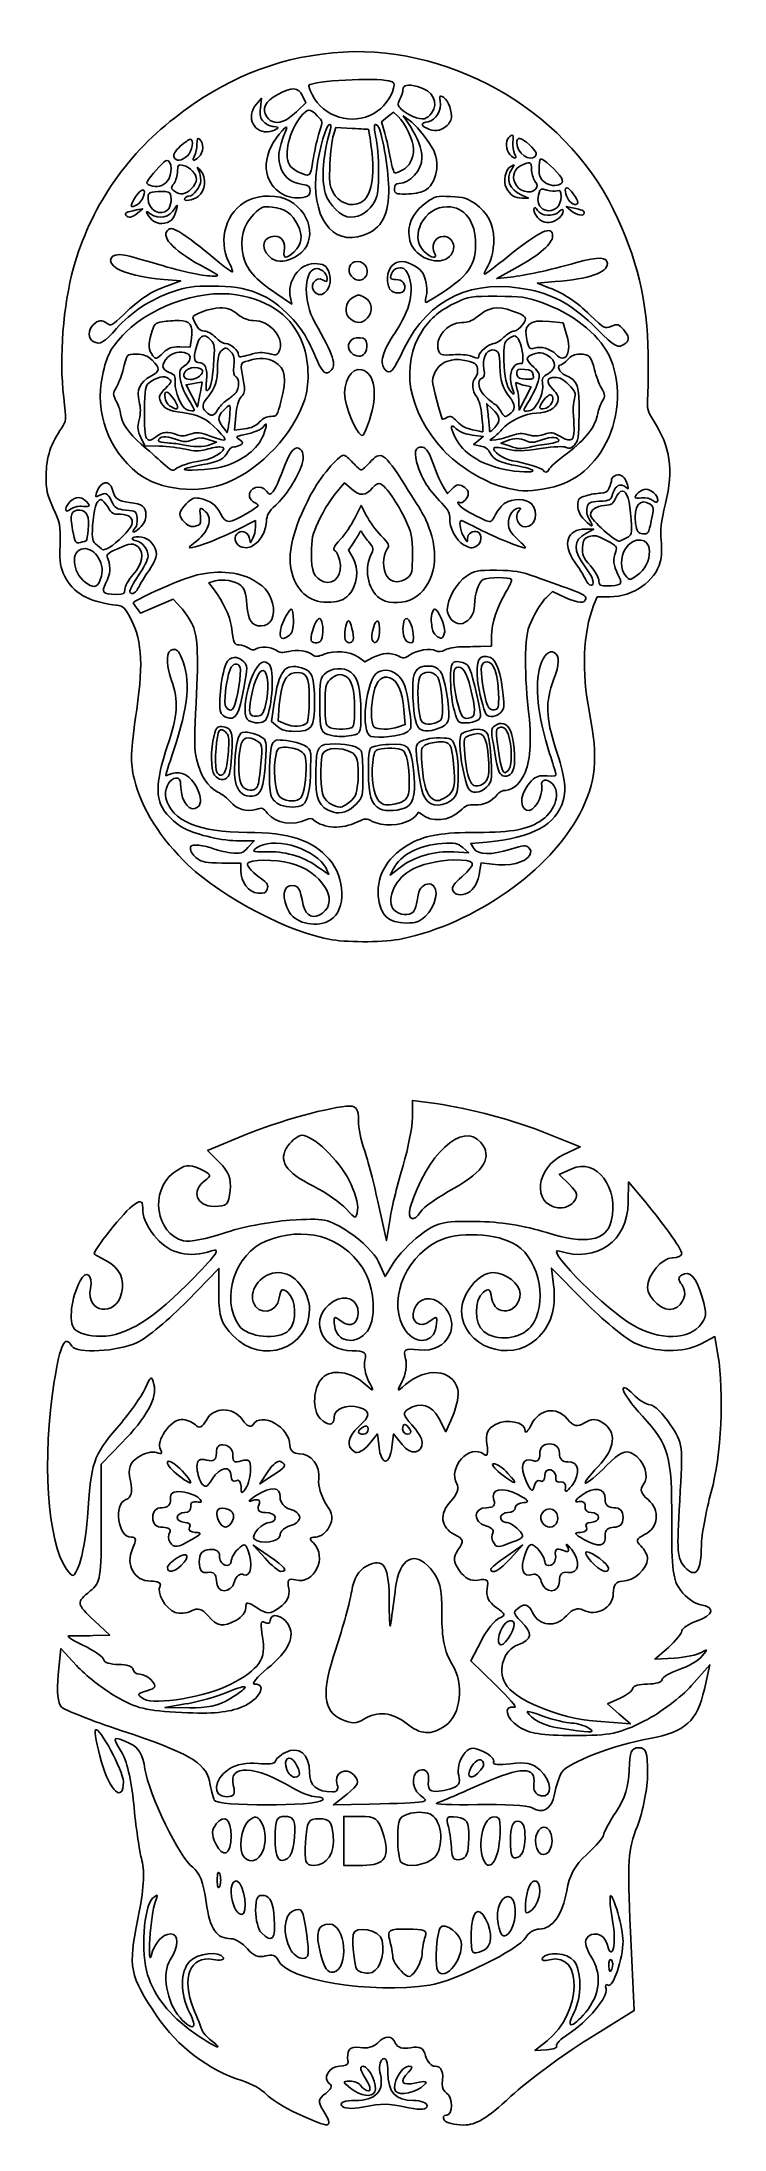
# Model space of a CAD drawing. Header units: centimetres. Extents: x -4.4 to 4.2, y -13 to 13.2.
import ezdxf

# ---------------------------------------------------------------- set-up
doc = ezdxf.new("R2010")
doc.units = ezdxf.units.CM
doc.header["$MEASUREMENT"] = 0
doc.layers.add('Layer 1', color=7, linetype='Continuous')

msp = doc.modelspace()

# ---------------------------------------------------------------- linework, layer by layer
at = {"layer": 'Layer 1'}
for points, knots in [([(-0.70902, 1.93089), (-1.24746, 2.02096), (-2.06894, 2.44734), (-2.51532, 2.86843), (-2.51532, 2.86843), (-2.86152, 3.19502), (-3.10865, 3.58743), (-3.19273, 3.94408), (-3.19273, 3.94408), (-3.24657, 4.17245), (-3.24353, 4.26477), (-3.16392, 4.82031), (-3.16392, 4.82031), (-3.07479, 5.4423), (-3.09866, 5.71856), (-3.26727, 6.01637), (-3.26727, 6.01637), (-3.32184, 6.11276), (-3.33916, 6.12367), (-3.46125, 6.13867), (-3.46125, 6.13867), (-3.77166, 6.17679), (-3.96599, 6.29044), (-4.06652, 6.49268), (-4.06652, 6.49268), (-4.12513, 6.61058), (-4.13165, 6.6539), (-4.12628, 6.88956), (-4.12628, 6.88956), (-4.12055, 7.14086), (-4.12479, 7.16402), (-4.21098, 7.35253), (-4.21098, 7.35253), (-4.29054, 7.52653), (-4.30164, 7.57704), (-4.30109, 7.76263), (-4.30109, 7.76263), (-4.30044, 7.98389), (-4.23846, 8.172), (-4.10397, 8.36088), (-4.10397, 8.36088), (-4.04875, 8.43843), (-4.04811, 8.44887), (-4.08064, 8.74082), (-4.08064, 8.74082), (-4.13751, 9.25106), (-4.08884, 9.88963), (-3.95656, 10.36878), (-3.95656, 10.36878), (-3.75256, 11.10772), (-3.3068, 11.76989), (-2.69053, 12.24942), (-2.69053, 12.24942), (-2.0585, 12.74121), (-1.44184, 12.99508), (-0.7017, 13.06818), (-0.7017, 13.06818), (0.70653, 13.20726), (2.1974, 12.37657), (2.82109, 11.10533), (2.82109, 11.10533), (3.11675, 10.5027), (3.25336, 9.93455), (3.25902, 9.284), (3.25902, 9.284), (3.26098, 9.05844), (3.25792, 8.80841), (3.25221, 8.72837), (3.25221, 8.72837), (3.24312, 8.60092), (3.25216, 8.56658), (3.32506, 8.45185), (3.32506, 8.45185), (3.54021, 8.11319), (3.57953, 7.84084), (3.47584, 7.40722), (3.47584, 7.40722), (3.4191, 7.16992), (3.40808, 7.07529), (3.42202, 6.94511), (3.42202, 6.94511), (3.43205, 6.85147), (3.42744, 6.7366), (3.41125, 6.67671), (3.41125, 6.67671), (3.3445, 6.42978), (3.06981, 6.23918), (2.77868, 6.23779), (2.77868, 6.23779), (2.77868, 6.23779), (2.61839, 6.23702), (2.61839, 6.23702), (2.61839, 6.23702), (2.61839, 6.23702), (2.57419, 6.1267), (2.57419, 6.1267), (2.57419, 6.1267), (2.44092, 5.79407), (2.4211, 5.29222), (2.52122, 4.78607), (2.52122, 4.78607), (2.63436, 4.21415), (2.60519, 3.90843), (2.39983, 3.5137), (2.39983, 3.5137), (2.02841, 2.79978), (1.08666, 2.13708), (0.1666, 1.94219), (0.1666, 1.94219), (-0.0328, 1.89995), (-0.48886, 1.89407), (-0.70903, 1.9309), (-0.70903, 1.9309), (-0.70903, 1.9309), (-0.70902, 1.93089), (-0.70902, 1.93089)], [0, 0, 0, 0, 0.03333333, 0.03333333, 0.03333333, 0.03333333, 0.06666667, 0.06666667, 0.06666667, 0.06666667, 0.1, 0.1, 0.1, 0.1, 0.13333333, 0.13333333, 0.13333333, 0.13333333, 0.16666667, 0.16666667, 0.16666667, 0.16666667, 0.2, 0.2, 0.2, 0.2, 0.23333333, 0.23333333, 0.23333333, 0.23333333, 0.26666667, 0.26666667, 0.26666667, 0.26666667, 0.3, 0.3, 0.3, 0.3, 0.33333333, 0.33333333, 0.33333333, 0.33333333, 0.36666667, 0.36666667, 0.36666667, 0.36666667, 0.4, 0.4, 0.4, 0.4, 0.43333333, 0.43333333, 0.43333333, 0.43333333, 0.46666667, 0.46666667, 0.46666667, 0.46666667, 0.5, 0.5, 0.5, 0.5, 0.53333333, 0.53333333, 0.53333333, 0.53333333, 0.56666667, 0.56666667, 0.56666667, 0.56666667, 0.6, 0.6, 0.6, 0.6, 0.63333333, 0.63333333, 0.63333333, 0.63333333, 0.66666667, 0.66666667, 0.66666667, 0.66666667, 0.7, 0.7, 0.7, 0.7, 0.73333333, 0.73333333, 0.73333333, 0.73333333, 0.76666667, 0.76666667, 0.76666667, 0.76666667, 0.8, 0.8, 0.8, 0.8, 0.83333333, 0.83333333, 0.83333333, 0.83333333, 0.86666667, 0.86666667, 0.86666667, 0.86666667, 0.9, 0.9, 0.9, 0.9, 0.93333333, 0.93333333, 0.93333333, 0.93333333, 1, 1, 1, 1]), ([(-1.29313, 12.22398), (-1.26134, 12.24025), (-1.19161, 12.29535), (-1.13816, 12.34642), (-1.13816, 12.34642), (-1.13816, 12.34642), (-1.04098, 12.43927), (-1.04098, 12.43927), (-1.04098, 12.43927), (-1.04098, 12.43927), (-1.08353, 12.5285), (-1.08353, 12.5285), (-1.08353, 12.5285), (-1.13698, 12.64058), (-1.2109, 12.64436), (-1.39354, 12.54435), (-1.39354, 12.54435), (-1.55322, 12.45691), (-1.59756, 12.36546), (-1.53016, 12.26259), (-1.53016, 12.26259), (-1.48153, 12.18836), (-1.39138, 12.17368), (-1.29313, 12.22398)], [0, 0, 0, 0, 0.14285714, 0.14285714, 0.14285714, 0.14285714, 0.28571429, 0.28571429, 0.28571429, 0.28571429, 0.42857143, 0.42857143, 0.42857143, 0.42857143, 0.57142857, 0.57142857, 0.57142857, 0.57142857, 0.71428571, 0.71428571, 0.71428571, 0.71428571, 1, 1, 1, 1]), ([(-0.18399, 12.30762), (-0.07664, 12.36719), (0.03425, 12.50943), (0.06202, 12.62319), (0.06202, 12.62319), (0.07731, 12.68581), (0.07005, 12.6973), (0.00416, 12.71472), (0.00416, 12.71472), (-0.16688, 12.75996), (-0.94573, 12.71772), (-1.00337, 12.66008), (-1.00337, 12.66008), (-1.00929, 12.65416), (-0.98984, 12.60169), (-0.96014, 12.54347), (-0.96014, 12.54347), (-0.81524, 12.25945), (-0.46345, 12.15255), (-0.18398, 12.30762), (-0.18398, 12.30762), (-0.18398, 12.30762), (-0.18399, 12.30762), (-0.18399, 12.30762)], [0, 0, 0, 0, 0.14285714, 0.14285714, 0.14285714, 0.14285714, 0.28571429, 0.28571429, 0.28571429, 0.28571429, 0.42857143, 0.42857143, 0.42857143, 0.42857143, 0.57142857, 0.57142857, 0.57142857, 0.57142857, 0.71428571, 0.71428571, 0.71428571, 0.71428571, 1, 1, 1, 1]), ([(0.53818, 12.30941), (0.63397, 12.44617), (0.55803, 12.59231), (0.36401, 12.64455), (0.36401, 12.64455), (0.23935, 12.67812), (0.18018, 12.66507), (0.18018, 12.60401), (0.18018, 12.60401), (0.18018, 12.581), (0.16284, 12.52864), (0.14164, 12.48765), (0.14164, 12.48765), (0.10593, 12.4186), (0.1074, 12.40908), (0.16167, 12.3581), (0.16167, 12.3581), (0.23967, 12.28482), (0.38733, 12.22462), (0.44932, 12.24083), (0.44932, 12.24083), (0.47681, 12.24802), (0.51679, 12.27888), (0.53817, 12.3094), (0.53817, 12.3094), (0.53817, 12.3094), (0.53818, 12.30941), (0.53818, 12.30941)], [0, 0, 0, 0, 0.125, 0.125, 0.125, 0.125, 0.25, 0.25, 0.25, 0.25, 0.375, 0.375, 0.375, 0.375, 0.5, 0.5, 0.5, 0.5, 0.625, 0.625, 0.625, 0.625, 0.75, 0.75, 0.75, 0.75, 1, 1, 1, 1]), ([(-1.39542, 12.11843), (-1.38058, 12.13204), (-1.39911, 12.14147), (-1.44069, 12.14147), (-1.44069, 12.14147), (-1.47941, 12.14147), (-1.5364, 12.16826), (-1.56732, 12.201), (-1.56732, 12.201), (-1.6128, 12.24915), (-1.62107, 12.28324), (-1.61057, 12.37931), (-1.61057, 12.37931), (-1.61057, 12.37931), (-1.5976, 12.49809), (-1.5976, 12.49809), (-1.5976, 12.49809), (-1.5976, 12.49809), (-1.66121, 12.42414), (-1.66121, 12.42414), (-1.66121, 12.42414), (-1.8012, 12.26139), (-1.68738, 12.03764), (-1.48669, 12.08107), (-1.48669, 12.08107), (-1.45031, 12.08894), (-1.40923, 12.10576), (-1.39541, 12.11843), (-1.39541, 12.11843), (-1.39541, 12.11843), (-1.39542, 12.11843), (-1.39542, 12.11843)], [0, 0, 0, 0, 0.11111111, 0.11111111, 0.11111111, 0.11111111, 0.22222222, 0.22222222, 0.22222222, 0.22222222, 0.33333333, 0.33333333, 0.33333333, 0.33333333, 0.44444444, 0.44444444, 0.44444444, 0.44444444, 0.55555556, 0.55555556, 0.55555556, 0.55555556, 0.66666667, 0.66666667, 0.66666667, 0.66666667, 0.77777778, 0.77777778, 0.77777778, 0.77777778, 1, 1, 1, 1]), ([(-0.97307, 11.59246), (-0.96651, 11.6252), (-0.94773, 11.72686), (-0.93135, 11.81837), (-0.93135, 11.81837), (-0.91497, 11.90988), (-0.88418, 12.03402), (-0.86293, 12.09424), (-0.86293, 12.09424), (-0.82522, 12.20112), (-0.82601, 12.20552), (-0.89587, 12.27844), (-0.89587, 12.27844), (-0.98826, 12.37488), (-1.01917, 12.37256), (-1.10689, 12.26262), (-1.10689, 12.26262), (-1.25102, 12.08198), (-1.31777, 11.7945), (-1.2465, 11.66133), (-1.2465, 11.66133), (-1.21916, 11.61025), (-1.08596, 11.53614), (-1.01758, 11.53397), (-1.01758, 11.53397), (-0.99967, 11.5334), (-0.97964, 11.55972), (-0.97308, 11.59247), (-0.97308, 11.59247), (-0.97308, 11.59247), (-0.97307, 11.59246), (-0.97307, 11.59246)], [0, 0, 0, 0, 0.11111111, 0.11111111, 0.11111111, 0.11111111, 0.22222222, 0.22222222, 0.22222222, 0.22222222, 0.33333333, 0.33333333, 0.33333333, 0.33333333, 0.44444444, 0.44444444, 0.44444444, 0.44444444, 0.55555556, 0.55555556, 0.55555556, 0.55555556, 0.66666667, 0.66666667, 0.66666667, 0.66666667, 0.77777778, 0.77777778, 0.77777778, 0.77777778, 1, 1, 1, 1]), ([(0.17634, 11.59709), (0.26183, 11.6413), (0.31247, 11.73899), (0.31247, 11.85971), (0.31247, 11.85971), (0.31247, 11.96086), (0.20541, 12.18812), (0.12052, 12.26719), (0.12052, 12.26719), (0.12052, 12.26719), (0.06112, 12.32251), (0.06112, 12.32251), (0.06112, 12.32251), (0.06112, 12.32251), (-0.01357, 12.26254), (-0.01357, 12.26254), (-0.01357, 12.26254), (-0.01357, 12.26254), (-0.08826, 12.20257), (-0.08826, 12.20257), (-0.08826, 12.20257), (-0.08826, 12.20257), (-0.04766, 12.05958), (-0.04766, 12.05958), (-0.04766, 12.05958), (-0.02533, 11.98093), (0.00653, 11.83622), (0.02313, 11.738), (0.02313, 11.738), (0.03973, 11.63977), (0.06459, 11.55941), (0.07837, 11.55941), (0.07837, 11.55941), (0.09215, 11.55941), (0.13624, 11.57638), (0.17634, 11.59711), (0.17634, 11.59711), (0.17634, 11.59711), (0.17634, 11.59709), (0.17634, 11.59709)], [0, 0, 0, 0, 0.09090909, 0.09090909, 0.09090909, 0.09090909, 0.18181818, 0.18181818, 0.18181818, 0.18181818, 0.27272727, 0.27272727, 0.27272727, 0.27272727, 0.36363636, 0.36363636, 0.36363636, 0.36363636, 0.45454545, 0.45454545, 0.45454545, 0.45454545, 0.54545455, 0.54545455, 0.54545455, 0.54545455, 0.63636364, 0.63636364, 0.63636364, 0.63636364, 0.72727273, 0.72727273, 0.72727273, 0.72727273, 0.81818182, 0.81818182, 0.81818182, 0.81818182, 1, 1, 1, 1]), ([(0.71901, 12.1434), (0.76643, 12.1807), (0.78872, 12.22342), (0.78872, 12.27701), (0.78872, 12.27701), (0.78872, 12.37107), (0.72698, 12.49947), (0.67153, 12.52075), (0.67153, 12.52075), (0.64007, 12.53282), (0.63488, 12.52044), (0.64667, 12.46147), (0.64667, 12.46147), (0.66848, 12.3524), (0.59304, 12.22273), (0.49654, 12.20343), (0.49654, 12.20343), (0.40298, 12.18472), (0.39731, 12.15969), (0.47784, 12.12086), (0.47784, 12.12086), (0.56964, 12.07659), (0.64275, 12.08342), (0.71901, 12.1434)], [0, 0, 0, 0, 0.14285714, 0.14285714, 0.14285714, 0.14285714, 0.28571429, 0.28571429, 0.28571429, 0.28571429, 0.42857143, 0.42857143, 0.42857143, 0.42857143, 0.57142857, 0.57142857, 0.57142857, 0.57142857, 0.71428571, 0.71428571, 0.71428571, 0.71428571, 1, 1, 1, 1]), ([(-1.04352, 11.25857), (-1.00331, 11.26935), (-0.98399, 11.2946), (-0.98399, 11.33638), (-0.98399, 11.33638), (-0.98399, 11.38713), (-1.00181, 11.40137), (-1.08321, 11.41564), (-1.08321, 11.41564), (-1.22129, 11.43985), (-1.29957, 11.4954), (-1.34339, 11.60029), (-1.34339, 11.60029), (-1.40358, 11.74435), (-1.39343, 11.83561), (-1.2876, 12.10179), (-1.2876, 12.10179), (-1.24419, 12.21098), (-1.40502, 12.03076), (-1.47334, 11.89367), (-1.47334, 11.89367), (-1.54993, 11.73998), (-1.55792, 11.59273), (-1.49666, 11.46366), (-1.49666, 11.46366), (-1.41902, 11.30005), (-1.22182, 11.2108), (-1.04352, 11.25858), (-1.04352, 11.25858), (-1.04352, 11.25858), (-1.04352, 11.25857), (-1.04352, 11.25857)], [0, 0, 0, 0, 0.11111111, 0.11111111, 0.11111111, 0.11111111, 0.22222222, 0.22222222, 0.22222222, 0.22222222, 0.33333333, 0.33333333, 0.33333333, 0.33333333, 0.44444444, 0.44444444, 0.44444444, 0.44444444, 0.55555556, 0.55555556, 0.55555556, 0.55555556, 0.66666667, 0.66666667, 0.66666667, 0.66666667, 0.77777778, 0.77777778, 0.77777778, 0.77777778, 1, 1, 1, 1]), ([(-0.31416, 10.77752), (-0.08567, 10.85901), (0.00694, 11.03583), (0.00086, 11.37902), (0.00086, 11.37902), (-0.00341, 11.62027), (-0.08892, 12.10367), (-0.13558, 12.15033), (-0.13558, 12.15033), (-0.1843, 12.19905), (-0.192, 12.15217), (-0.15919, 12.00644), (-0.15919, 12.00644), (-0.14151, 11.92792), (-0.12644, 11.73866), (-0.12569, 11.58586), (-0.12569, 11.58586), (-0.1246, 11.36344), (-0.13443, 11.28764), (-0.17501, 11.20571), (-0.17501, 11.20571), (-0.23538, 11.0838), (-0.35507, 11.00402), (-0.47778, 11.00388), (-0.47778, 11.00388), (-0.59244, 11.00375), (-0.7541, 11.15872), (-0.79573, 11.30865), (-0.79573, 11.30865), (-0.84755, 11.4953), (-0.82361, 11.78911), (-0.73058, 12.10842), (-0.73058, 12.10842), (-0.7202, 12.14403), (-0.72468, 12.16795), (-0.74172, 12.16795), (-0.74172, 12.16795), (-0.78155, 12.16795), (-0.86965, 11.86873), (-0.90268, 11.62127), (-0.90268, 11.62127), (-0.98326, 11.01758), (-0.71589, 10.63426), (-0.31417, 10.77753), (-0.31417, 10.77753), (-0.31417, 10.77753), (-0.31416, 10.77752), (-0.31416, 10.77752)], [0, 0, 0, 0, 0.07692308, 0.07692308, 0.07692308, 0.07692308, 0.15384615, 0.15384615, 0.15384615, 0.15384615, 0.23076923, 0.23076923, 0.23076923, 0.23076923, 0.30769231, 0.30769231, 0.30769231, 0.30769231, 0.38461538, 0.38461538, 0.38461538, 0.38461538, 0.46153846, 0.46153846, 0.46153846, 0.46153846, 0.53846154, 0.53846154, 0.53846154, 0.53846154, 0.61538462, 0.61538462, 0.61538462, 0.61538462, 0.69230769, 0.69230769, 0.69230769, 0.69230769, 0.76923077, 0.76923077, 0.76923077, 0.76923077, 0.84615385, 0.84615385, 0.84615385, 0.84615385, 1, 1, 1, 1]), ([(-0.34752, 11.18976), (-0.21901, 11.25854), (-0.16888, 11.51559), (-0.21556, 11.86641), (-0.21556, 11.86641), (-0.23273, 11.99544), (-0.24894, 12.10286), (-0.25158, 12.10513), (-0.25158, 12.10513), (-0.25422, 12.1074), (-0.34752, 12.1137), (-0.45891, 12.11914), (-0.45891, 12.11914), (-0.45891, 12.11914), (-0.66143, 12.12903), (-0.66143, 12.12903), (-0.66143, 12.12903), (-0.66143, 12.12903), (-0.69262, 12.03604), (-0.69262, 12.03604), (-0.69262, 12.03604), (-0.70978, 11.98489), (-0.72954, 11.82399), (-0.73655, 11.67847), (-0.73655, 11.67847), (-0.74719, 11.45753), (-0.74137, 11.39867), (-0.70127, 11.32165), (-0.70127, 11.32165), (-0.62863, 11.18212), (-0.47136, 11.12349), (-0.34752, 11.18977), (-0.34752, 11.18977), (-0.34752, 11.18977), (-0.34752, 11.18976), (-0.34752, 11.18976)], [0, 0, 0, 0, 0.1, 0.1, 0.1, 0.1, 0.2, 0.2, 0.2, 0.2, 0.3, 0.3, 0.3, 0.3, 0.4, 0.4, 0.4, 0.4, 0.5, 0.5, 0.5, 0.5, 0.6, 0.6, 0.6, 0.6, 0.7, 0.7, 0.7, 0.7, 0.8, 0.8, 0.8, 0.8, 1, 1, 1, 1]), ([(0.44563, 11.33494), (0.60505, 11.41738), (0.65715, 11.69553), (0.54715, 11.87689), (0.54715, 11.87689), (0.45867, 12.02276), (0.34203, 12.16212), (0.25884, 12.22136), (0.25884, 12.22136), (0.25884, 12.22136), (0.1824, 12.27579), (0.1824, 12.27579), (0.1824, 12.27579), (0.1824, 12.27579), (0.27303, 12.14111), (0.27303, 12.14111), (0.27303, 12.14111), (0.36497, 12.00449), (0.41789, 11.86136), (0.41816, 11.7486), (0.41816, 11.7486), (0.41852, 11.59553), (0.26745, 11.4271), (0.1298, 11.4271), (0.1298, 11.4271), (0.08829, 11.4271), (0.07435, 11.41047), (0.07435, 11.36095), (0.07435, 11.36095), (0.07435, 11.29834), (0.0822, 11.2948), (0.22118, 11.2948), (0.22118, 11.2948), (0.30194, 11.2948), (0.40294, 11.31286), (0.44563, 11.33494)], [0, 0, 0, 0, 0.1, 0.1, 0.1, 0.1, 0.2, 0.2, 0.2, 0.2, 0.3, 0.3, 0.3, 0.3, 0.4, 0.4, 0.4, 0.4, 0.5, 0.5, 0.5, 0.5, 0.6, 0.6, 0.6, 0.6, 0.7, 0.7, 0.7, 0.7, 0.8, 0.8, 0.8, 0.8, 1, 1, 1, 1]), ([(-2.52689, 11.77567), (-2.46522, 11.8336), (-2.44046, 11.98272), (-2.4925, 11.98272), (-2.4925, 11.98272), (-2.50727, 11.98272), (-2.56282, 11.94288), (-2.61596, 11.89419), (-2.61596, 11.89419), (-2.68151, 11.83412), (-2.70717, 11.79159), (-2.69578, 11.7619), (-2.69578, 11.7619), (-2.67252, 11.70129), (-2.59976, 11.70722), (-2.5269, 11.77567), (-2.5269, 11.77567), (-2.5269, 11.77567), (-2.52689, 11.77567), (-2.52689, 11.77567)], [0, 0, 0, 0, 0.16666667, 0.16666667, 0.16666667, 0.16666667, 0.33333333, 0.33333333, 0.33333333, 0.33333333, 0.5, 0.5, 0.5, 0.5, 0.66666667, 0.66666667, 0.66666667, 0.66666667, 1, 1, 1, 1]), ([(-2.38175, 11.76193), (-2.32444, 11.8138), (-2.31804, 11.93707), (-2.37041, 11.98053), (-2.37041, 11.98053), (-2.40093, 12.00586), (-2.40745, 11.99535), (-2.40745, 11.92083), (-2.40745, 11.92083), (-2.40745, 11.87109), (-2.42097, 11.80513), (-2.43748, 11.77427), (-2.43748, 11.77427), (-2.47342, 11.70711), (-2.44844, 11.70158), (-2.38175, 11.76194), (-2.38175, 11.76194), (-2.38175, 11.76194), (-2.38175, 11.76193), (-2.38175, 11.76193)], [0, 0, 0, 0, 0.16666667, 0.16666667, 0.16666667, 0.16666667, 0.33333333, 0.33333333, 0.33333333, 0.33333333, 0.5, 0.5, 0.5, 0.5, 0.66666667, 0.66666667, 0.66666667, 0.66666667, 1, 1, 1, 1]), ([(1.58086, 11.80053), (1.5644, 11.83129), (1.55563, 11.89678), (1.56139, 11.94605), (1.56139, 11.94605), (1.5725, 12.04125), (1.55971, 12.05521), (1.50839, 12.00389), (1.50839, 12.00389), (1.46299, 11.95849), (1.46921, 11.84958), (1.52043, 11.79298), (1.52043, 11.79298), (1.58002, 11.72713), (1.61763, 11.73182), (1.58086, 11.80052), (1.58086, 11.80052), (1.58086, 11.80052), (1.58086, 11.80053), (1.58086, 11.80053)], [0, 0, 0, 0, 0.16666667, 0.16666667, 0.16666667, 0.16666667, 0.33333333, 0.33333333, 0.33333333, 0.33333333, 0.5, 0.5, 0.5, 0.5, 0.66666667, 0.66666667, 0.66666667, 0.66666667, 1, 1, 1, 1]), ([(1.76669, 11.91128), (1.66097, 12.01191), (1.60893, 12.01945), (1.60893, 11.93413), (1.60893, 11.93413), (1.60893, 11.81219), (1.77933, 11.68955), (1.83961, 11.76811), (1.83961, 11.76811), (1.86722, 11.8041), (1.85586, 11.82641), (1.76669, 11.91128)], [0, 0, 0, 0, 0.25, 0.25, 0.25, 0.25, 0.5, 0.5, 0.5, 0.5, 1, 1, 1, 1]), ([(-2.77654, 11.45879), (-2.71223, 11.53316), (-2.71955, 11.71814), (-2.78679, 11.71814), (-2.78679, 11.71814), (-2.81054, 11.71814), (-2.94619, 11.57488), (-3.01633, 11.47574), (-3.01633, 11.47574), (-3.04675, 11.43273), (-3.04346, 11.42361), (-2.98987, 11.40233), (-2.98987, 11.40233), (-2.91122, 11.3711), (-2.83489, 11.3913), (-2.77654, 11.45879)], [0, 0, 0, 0, 0.2, 0.2, 0.2, 0.2, 0.4, 0.4, 0.4, 0.4, 0.6, 0.6, 0.6, 0.6, 1, 1, 1, 1]), ([(-2.47768, 11.35975), (-2.44196, 11.39547), (-2.41274, 11.44773), (-2.41274, 11.47588), (-2.41274, 11.47588), (-2.41274, 11.54793), (-2.49221, 11.6334), (-2.5781, 11.65373), (-2.5781, 11.65373), (-2.64654, 11.66993), (-2.65086, 11.66564), (-2.65086, 11.58137), (-2.65086, 11.58137), (-2.65086, 11.5321), (-2.67062, 11.46358), (-2.69477, 11.4291), (-2.69477, 11.4291), (-2.73604, 11.37018), (-2.73573, 11.36426), (-2.68971, 11.33061), (-2.68971, 11.33061), (-2.6173, 11.27766), (-2.5506, 11.28683), (-2.47768, 11.35975)], [0, 0, 0, 0, 0.14285714, 0.14285714, 0.14285714, 0.14285714, 0.28571429, 0.28571429, 0.28571429, 0.28571429, 0.42857143, 0.42857143, 0.42857143, 0.42857143, 0.57142857, 0.57142857, 0.57142857, 0.57142857, 0.71428571, 0.71428571, 0.71428571, 0.71428571, 1, 1, 1, 1]), ([(-2.39106, 11.26382), (-2.30081, 11.33325), (-2.28403, 11.50028), (-2.35866, 11.58626), (-2.35866, 11.58626), (-2.4092, 11.64449), (-2.41253, 11.64539), (-2.38777, 11.5942), (-2.38777, 11.5942), (-2.3724, 11.56241), (-2.35982, 11.50365), (-2.35982, 11.46361), (-2.35982, 11.46361), (-2.35982, 11.38761), (-2.45056, 11.26834), (-2.50839, 11.26834), (-2.50839, 11.26834), (-2.52682, 11.26834), (-2.54926, 11.25643), (-2.55826, 11.24188), (-2.55826, 11.24188), (-2.58613, 11.19678), (-2.456, 11.21385), (-2.39106, 11.26381), (-2.39106, 11.26381), (-2.39106, 11.26381), (-2.39106, 11.26382), (-2.39106, 11.26382)], [0, 0, 0, 0, 0.125, 0.125, 0.125, 0.125, 0.25, 0.25, 0.25, 0.25, 0.375, 0.375, 0.375, 0.375, 0.5, 0.5, 0.5, 0.5, 0.625, 0.625, 0.625, 0.625, 0.75, 0.75, 0.75, 0.75, 1, 1, 1, 1]), ([(1.67185, 11.27991), (1.51692, 11.34734), (1.46258, 11.48977), (1.54622, 11.60919), (1.54622, 11.60919), (1.58794, 11.66875), (1.58754, 11.6698), (1.53413, 11.64121), (1.53413, 11.64121), (1.46422, 11.60379), (1.43361, 11.45467), (1.47853, 11.37035), (1.47853, 11.37035), (1.52614, 11.28099), (1.58428, 11.24354), (1.67507, 11.24376), (1.67507, 11.24376), (1.67507, 11.24376), (1.75445, 11.24395), (1.75445, 11.24395), (1.75445, 11.24395), (1.75445, 11.24395), (1.67186, 11.2799), (1.67186, 11.2799), (1.67186, 11.2799), (1.67186, 11.2799), (1.67185, 11.27991), (1.67185, 11.27991)], [0, 0, 0, 0, 0.125, 0.125, 0.125, 0.125, 0.25, 0.25, 0.25, 0.25, 0.375, 0.375, 0.375, 0.375, 0.5, 0.5, 0.5, 0.5, 0.625, 0.625, 0.625, 0.625, 0.75, 0.75, 0.75, 0.75, 1, 1, 1, 1]), ([(1.84611, 11.35982), (1.87146, 11.39036), (1.86938, 11.41082), (1.83612, 11.45831), (1.83612, 11.45831), (1.81303, 11.49128), (1.79414, 11.55727), (1.79414, 11.60497), (1.79414, 11.60497), (1.79414, 11.70158), (1.7729, 11.70942), (1.6639, 11.65306), (1.6639, 11.65306), (1.57906, 11.60919), (1.54867, 11.52926), (1.58274, 11.43963), (1.58274, 11.43963), (1.62452, 11.32975), (1.78164, 11.28214), (1.84611, 11.35982)], [0, 0, 0, 0, 0.16666667, 0.16666667, 0.16666667, 0.16666667, 0.33333333, 0.33333333, 0.33333333, 0.33333333, 0.5, 0.5, 0.5, 0.5, 0.66666667, 0.66666667, 0.66666667, 0.66666667, 1, 1, 1, 1]), ([(2.16067, 11.42414), (2.18702, 11.44083), (2.18932, 11.45995), (2.16938, 11.4965), (2.16938, 11.4965), (2.12517, 11.57753), (1.92903, 11.75603), (1.90767, 11.73467), (1.90767, 11.73467), (1.89682, 11.72382), (1.88794, 11.66677), (1.88794, 11.60789), (1.88794, 11.60789), (1.88794, 11.5276), (1.9034, 11.48831), (1.9498, 11.45074), (1.9498, 11.45074), (2.01546, 11.39758), (2.10159, 11.38671), (2.16067, 11.42415), (2.16067, 11.42415), (2.16067, 11.42415), (2.16067, 11.42414), (2.16067, 11.42414)], [0, 0, 0, 0, 0.14285714, 0.14285714, 0.14285714, 0.14285714, 0.28571429, 0.28571429, 0.28571429, 0.28571429, 0.42857143, 0.42857143, 0.42857143, 0.42857143, 0.57142857, 0.57142857, 0.57142857, 0.57142857, 0.71428571, 0.71428571, 0.71428571, 0.71428571, 1, 1, 1, 1]), ([(-0.7247, 9.0776), (-0.65106, 9.15124), (-0.6865, 9.25701), (-0.92941, 9.68862), (-0.92941, 9.68862), (-1.06954, 9.93761), (-1.0685, 10.31192), (-0.92755, 10.35666), (-0.92755, 10.35666), (-0.8637, 10.37692), (-0.77233, 10.30363), (-0.77233, 10.23215), (-0.77233, 10.23215), (-0.77233, 10.19042), (-0.7799, 10.18784), (-0.8231, 10.21482), (-0.8231, 10.21482), (-0.9211, 10.27602), (-1.00914, 10.12704), (-0.91912, 10.05233), (-0.91912, 10.05233), (-0.81551, 9.96634), (-0.68867, 10.15218), (-0.74673, 10.3049), (-0.74673, 10.3049), (-0.78336, 10.40124), (-0.81509, 10.42079), (-0.93566, 10.42129), (-0.93566, 10.42129), (-1.12368, 10.42207), (-1.27941, 10.199), (-1.23429, 9.99354), (-1.23429, 9.99354), (-1.23429, 9.99354), (-1.21677, 9.91377), (-1.21677, 9.91377), (-1.21677, 9.91377), (-1.21677, 9.91377), (-1.41186, 10.04542), (-1.41186, 10.04542), (-1.41186, 10.04542), (-1.67776, 10.22485), (-1.79135, 10.35575), (-1.82753, 10.52446), (-1.82753, 10.52446), (-1.87132, 10.72863), (-1.82451, 10.91017), (-1.69457, 11.04021), (-1.69457, 11.04021), (-1.59821, 11.13664), (-1.58442, 11.14204), (-1.46404, 11.13047), (-1.46404, 11.13047), (-1.30578, 11.11526), (-1.21301, 11.0505), (-1.14095, 10.90494), (-1.14095, 10.90494), (-1.07441, 10.77052), (-1.08866, 10.66822), (-1.18772, 10.56916), (-1.18772, 10.56916), (-1.28056, 10.47632), (-1.33093, 10.4796), (-1.3114, 10.57723), (-1.3114, 10.57723), (-1.2898, 10.68524), (-1.34018, 10.76567), (-1.42942, 10.76567), (-1.42942, 10.76567), (-1.57462, 10.76567), (-1.61422, 10.6262), (-1.50113, 10.51311), (-1.50113, 10.51311), (-1.42161, 10.43359), (-1.32836, 10.43044), (-1.18001, 10.50225), (-1.18001, 10.50225), (-0.90105, 10.63729), (-0.93831, 11.0379), (-1.24592, 11.21079), (-1.24592, 11.21079), (-1.38238, 11.28749), (-1.61267, 11.28896), (-1.76726, 11.21413), (-1.76726, 11.21413), (-2.0382, 11.08297), (-2.14945, 10.72232), (-2.00623, 10.43943), (-2.00623, 10.43943), (-1.97183, 10.37148), (-1.95319, 10.31588), (-1.96481, 10.31588), (-1.96481, 10.31588), (-1.97643, 10.31588), (-2.10876, 10.41785), (-2.25887, 10.54249), (-2.25887, 10.54249), (-2.40898, 10.66713), (-2.57798, 10.79316), (-2.63442, 10.82257), (-2.63442, 10.82257), (-2.72443, 10.86948), (-2.74179, 10.8713), (-2.77571, 10.83737), (-2.77571, 10.83737), (-2.86429, 10.74879), (-2.6748, 10.56172), (-2.29571, 10.36348), (-2.29571, 10.36348), (-2.12887, 10.27624), (-2.11731, 10.26543), (-2.1896, 10.26426), (-2.1896, 10.26426), (-2.32165, 10.26213), (-2.56404, 10.31311), (-2.90222, 10.41416), (-2.90222, 10.41416), (-3.07685, 10.46634), (-3.2643, 10.51753), (-3.31878, 10.52793), (-3.31878, 10.52793), (-3.4953, 10.56162), (-3.55587, 10.45203), (-3.4126, 10.35816), (-3.4126, 10.35816), (-3.32724, 10.30223), (-3.07369, 10.24385), (-2.82284, 10.22236), (-2.82284, 10.22236), (-2.82284, 10.22236), (-2.61117, 10.20423), (-2.61117, 10.20423), (-2.61117, 10.20423), (-2.61117, 10.20423), (-2.77715, 10.1441), (-2.77715, 10.1441), (-2.77715, 10.1441), (-2.9851, 10.06876), (-3.12341, 9.97804), (-3.32556, 9.78436), (-3.32556, 9.78436), (-3.47122, 9.64481), (-3.48856, 9.63535), (-3.53567, 9.66979), (-3.53567, 9.66979), (-3.60528, 9.72069), (-3.64657, 9.71704), (-3.70919, 9.65442), (-3.70919, 9.65442), (-3.77815, 9.58546), (-3.77765, 9.47939), (-3.70819, 9.44222), (-3.70819, 9.44222), (-3.62588, 9.39817), (-3.56973, 9.4297), (-3.41627, 9.60614), (-3.41627, 9.60614), (-3.24141, 9.80718), (-2.98647, 9.97461), (-2.7139, 10.0674), (-2.7139, 10.0674), (-2.53914, 10.1269), (-2.45815, 10.13864), (-2.21429, 10.13984), (-2.21429, 10.13984), (-1.76508, 10.14206), (-1.49519, 10.03489), (-1.22688, 9.74774), (-1.22688, 9.74774), (-1.07879, 9.58926), (-1.02365, 9.49822), (-0.8939, 9.19801), (-0.8939, 9.19801), (-0.82866, 9.04707), (-0.78576, 9.01654), (-0.72468, 9.07762), (-0.72468, 9.07762), (-0.72468, 9.07762), (-0.7247, 9.0776), (-0.7247, 9.0776)], [0, 0, 0, 0, 0.02173913, 0.02173913, 0.02173913, 0.02173913, 0.04347826, 0.04347826, 0.04347826, 0.04347826, 0.06521739, 0.06521739, 0.06521739, 0.06521739, 0.08695652, 0.08695652, 0.08695652, 0.08695652, 0.10869565, 0.10869565, 0.10869565, 0.10869565, 0.13043478, 0.13043478, 0.13043478, 0.13043478, 0.15217391, 0.15217391, 0.15217391, 0.15217391, 0.17391304, 0.17391304, 0.17391304, 0.17391304, 0.19565217, 0.19565217, 0.19565217, 0.19565217, 0.2173913, 0.2173913, 0.2173913, 0.2173913, 0.23913043, 0.23913043, 0.23913043, 0.23913043, 0.26086957, 0.26086957, 0.26086957, 0.26086957, 0.2826087, 0.2826087, 0.2826087, 0.2826087, 0.30434783, 0.30434783, 0.30434783, 0.30434783, 0.32608696, 0.32608696, 0.32608696, 0.32608696, 0.34782609, 0.34782609, 0.34782609, 0.34782609, 0.36956522, 0.36956522, 0.36956522, 0.36956522, 0.39130435, 0.39130435, 0.39130435, 0.39130435, 0.41304348, 0.41304348, 0.41304348, 0.41304348, 0.43478261, 0.43478261, 0.43478261, 0.43478261, 0.45652174, 0.45652174, 0.45652174, 0.45652174, 0.47826087, 0.47826087, 0.47826087, 0.47826087, 0.5, 0.5, 0.5, 0.5, 0.52173913, 0.52173913, 0.52173913, 0.52173913, 0.54347826, 0.54347826, 0.54347826, 0.54347826, 0.56521739, 0.56521739, 0.56521739, 0.56521739, 0.58695652, 0.58695652, 0.58695652, 0.58695652, 0.60869565, 0.60869565, 0.60869565, 0.60869565, 0.63043478, 0.63043478, 0.63043478, 0.63043478, 0.65217391, 0.65217391, 0.65217391, 0.65217391, 0.67391304, 0.67391304, 0.67391304, 0.67391304, 0.69565217, 0.69565217, 0.69565217, 0.69565217, 0.7173913, 0.7173913, 0.7173913, 0.7173913, 0.73913043, 0.73913043, 0.73913043, 0.73913043, 0.76086957, 0.76086957, 0.76086957, 0.76086957, 0.7826087, 0.7826087, 0.7826087, 0.7826087, 0.80434783, 0.80434783, 0.80434783, 0.80434783, 0.82608696, 0.82608696, 0.82608696, 0.82608696, 0.84782609, 0.84782609, 0.84782609, 0.84782609, 0.86956522, 0.86956522, 0.86956522, 0.86956522, 0.89130435, 0.89130435, 0.89130435, 0.89130435, 0.91304348, 0.91304348, 0.91304348, 0.91304348, 0.93478261, 0.93478261, 0.93478261, 0.93478261, 0.95652174, 0.95652174, 0.95652174, 0.95652174, 1, 1, 1, 1]), ([(-3.15461, 11.16196), (-3.09044, 11.19631), (-3.03503, 11.34773), (-3.08664, 11.34773), (-3.08664, 11.34773), (-3.10652, 11.34773), (-3.14758, 11.30763), (-3.17787, 11.25862), (-3.17787, 11.25862), (-3.25569, 11.1327), (-3.2504, 11.1107), (-3.15461, 11.16197), (-3.15461, 11.16197), (-3.15461, 11.16197), (-3.15461, 11.16196), (-3.15461, 11.16196)], [0, 0, 0, 0, 0.2, 0.2, 0.2, 0.2, 0.4, 0.4, 0.4, 0.4, 0.6, 0.6, 0.6, 0.6, 1, 1, 1, 1]), ([(-2.77182, 11.09826), (-2.72868, 11.1414), (-2.71662, 11.26085), (-2.75049, 11.30949), (-2.75049, 11.30949), (-2.76143, 11.3252), (-2.82485, 11.33271), (-2.89561, 11.32667), (-2.89561, 11.32667), (-3.01418, 11.31655), (-3.02129, 11.3116), (-3.02129, 11.23923), (-3.02129, 11.23923), (-3.02129, 11.09514), (-2.86389, 11.0062), (-2.77183, 11.09826), (-2.77183, 11.09826), (-2.77183, 11.09826), (-2.77182, 11.09826), (-2.77182, 11.09826)], [0, 0, 0, 0, 0.16666667, 0.16666667, 0.16666667, 0.16666667, 0.33333333, 0.33333333, 0.33333333, 0.33333333, 0.5, 0.5, 0.5, 0.5, 0.66666667, 0.66666667, 0.66666667, 0.66666667, 1, 1, 1, 1]), ([(0.19694, 9.35889), (0.49567, 9.9813), (1.06066, 10.24308), (1.77749, 10.09121), (1.77749, 10.09121), (2.09239, 10.02449), (2.33055, 9.88585), (2.60644, 9.60864), (2.60644, 9.60864), (2.85205, 9.36186), (2.88021, 9.34784), (2.97814, 9.42361), (2.97814, 9.42361), (3.02742, 9.46174), (3.01855, 9.51062), (2.94733, 9.59338), (2.94733, 9.59338), (2.88758, 9.66282), (2.87786, 9.66551), (2.79687, 9.63497), (2.79687, 9.63497), (2.7114, 9.60275), (2.70804, 9.60448), (2.53663, 9.76861), (2.53663, 9.76861), (2.34325, 9.95378), (2.22591, 10.03222), (2.01265, 10.1189), (2.01265, 10.1189), (2.01265, 10.1189), (1.86827, 10.17758), (1.86827, 10.17758), (1.86827, 10.17758), (1.86827, 10.17758), (2.08917, 10.19525), (2.08917, 10.19525), (2.08917, 10.19525), (2.5206, 10.22975), (2.74663, 10.30729), (2.74663, 10.42079), (2.74663, 10.42079), (2.74663, 10.50743), (2.64043, 10.51095), (2.35924, 10.43362), (2.35924, 10.43362), (1.98105, 10.32962), (1.72505, 10.2738), (1.52954, 10.2527), (1.52954, 10.2527), (1.52954, 10.2527), (1.35756, 10.23415), (1.35756, 10.23415), (1.35756, 10.23415), (1.35756, 10.23415), (1.62214, 10.38065), (1.62214, 10.38065), (1.62214, 10.38065), (1.89941, 10.53417), (2.0587, 10.67481), (2.0587, 10.76609), (2.0587, 10.76609), (2.0587, 10.90941), (1.91008, 10.84083), (1.48985, 10.50359), (1.48985, 10.50359), (1.34433, 10.38681), (1.21606, 10.29084), (1.20481, 10.29033), (1.20481, 10.29033), (1.19356, 10.28982), (1.2029, 10.3177), (1.22557, 10.35229), (1.22557, 10.35229), (1.28702, 10.44607), (1.31977, 10.57698), (1.32076, 10.73274), (1.32076, 10.73274), (1.32189, 10.91067), (1.23887, 11.06589), (1.08469, 11.17414), (1.08469, 11.17414), (0.98847, 11.24169), (0.94075, 11.25573), (0.78042, 11.26361), (0.78042, 11.26361), (0.60292, 11.27234), (0.58285, 11.26756), (0.47877, 11.1918), (0.47877, 11.1918), (0.28959, 11.0541), (0.22075, 10.89526), (0.26796, 10.70534), (0.26796, 10.70534), (0.31126, 10.53115), (0.54703, 10.40737), (0.70829, 10.47417), (0.70829, 10.47417), (0.88484, 10.5473), (0.83239, 10.80226), (0.6502, 10.75654), (0.6502, 10.75654), (0.57192, 10.73689), (0.53468, 10.63311), (0.57732, 10.55343), (0.57732, 10.55343), (0.62175, 10.47042), (0.5345, 10.4866), (0.4427, 10.5784), (0.4427, 10.5784), (0.25361, 10.76749), (0.44727, 11.13586), (0.73578, 11.13586), (0.73578, 11.13586), (0.95445, 11.13586), (1.09374, 10.94962), (1.09184, 10.65981), (1.09184, 10.65981), (1.0899, 10.36552), (0.98055, 10.23628), (0.48064, 9.93743), (0.48064, 9.93743), (0.45873, 9.92433), (0.45626, 9.94534), (0.47165, 10.0136), (0.47165, 10.0136), (0.49117, 10.10017), (0.48051, 10.17528), (0.43164, 10.29547), (0.43164, 10.29547), (0.40603, 10.35845), (0.25428, 10.44814), (0.17335, 10.44814), (0.17335, 10.44814), (0.0633, 10.44814), (-0.01117, 10.36754), (-0.01439, 10.24495), (-0.01439, 10.24495), (-0.01594, 10.18584), (-0.00111, 10.11808), (0.01857, 10.09437), (0.01857, 10.09437), (0.06482, 10.03864), (0.17702, 10.03876), (0.19843, 10.09456), (0.19843, 10.09456), (0.22329, 10.15935), (0.1693, 10.22339), (0.09082, 10.22221), (0.09082, 10.22221), (0.01516, 10.22107), (0.00702, 10.23953), (0.0488, 10.3176), (0.0488, 10.3176), (0.06474, 10.34738), (0.10402, 10.36878), (0.14275, 10.36878), (0.14275, 10.36878), (0.1937, 10.36878), (0.21831, 10.34725), (0.24765, 10.27703), (0.24765, 10.27703), (0.32766, 10.08554), (0.27104, 9.83721), (0.08456, 9.56181), (0.08456, 9.56181), (-0.08083, 9.31754), (-0.12122, 9.16582), (-0.04194, 9.08654), (-0.04194, 9.08654), (0.02007, 9.02453), (0.05621, 9.06575), (0.19691, 9.35891), (0.19691, 9.35891), (0.19691, 9.35891), (0.19694, 9.35889), (0.19694, 9.35889)], [0, 0, 0, 0, 0.02222222, 0.02222222, 0.02222222, 0.02222222, 0.04444444, 0.04444444, 0.04444444, 0.04444444, 0.06666667, 0.06666667, 0.06666667, 0.06666667, 0.08888889, 0.08888889, 0.08888889, 0.08888889, 0.11111111, 0.11111111, 0.11111111, 0.11111111, 0.13333333, 0.13333333, 0.13333333, 0.13333333, 0.15555556, 0.15555556, 0.15555556, 0.15555556, 0.17777778, 0.17777778, 0.17777778, 0.17777778, 0.2, 0.2, 0.2, 0.2, 0.22222222, 0.22222222, 0.22222222, 0.22222222, 0.24444444, 0.24444444, 0.24444444, 0.24444444, 0.26666667, 0.26666667, 0.26666667, 0.26666667, 0.28888889, 0.28888889, 0.28888889, 0.28888889, 0.31111111, 0.31111111, 0.31111111, 0.31111111, 0.33333333, 0.33333333, 0.33333333, 0.33333333, 0.35555556, 0.35555556, 0.35555556, 0.35555556, 0.37777778, 0.37777778, 0.37777778, 0.37777778, 0.4, 0.4, 0.4, 0.4, 0.42222222, 0.42222222, 0.42222222, 0.42222222, 0.44444444, 0.44444444, 0.44444444, 0.44444444, 0.46666667, 0.46666667, 0.46666667, 0.46666667, 0.48888889, 0.48888889, 0.48888889, 0.48888889, 0.51111111, 0.51111111, 0.51111111, 0.51111111, 0.53333333, 0.53333333, 0.53333333, 0.53333333, 0.55555556, 0.55555556, 0.55555556, 0.55555556, 0.57777778, 0.57777778, 0.57777778, 0.57777778, 0.6, 0.6, 0.6, 0.6, 0.62222222, 0.62222222, 0.62222222, 0.62222222, 0.64444444, 0.64444444, 0.64444444, 0.64444444, 0.66666667, 0.66666667, 0.66666667, 0.66666667, 0.68888889, 0.68888889, 0.68888889, 0.68888889, 0.71111111, 0.71111111, 0.71111111, 0.71111111, 0.73333333, 0.73333333, 0.73333333, 0.73333333, 0.75555556, 0.75555556, 0.75555556, 0.75555556, 0.77777778, 0.77777778, 0.77777778, 0.77777778, 0.8, 0.8, 0.8, 0.8, 0.82222222, 0.82222222, 0.82222222, 0.82222222, 0.84444444, 0.84444444, 0.84444444, 0.84444444, 0.86666667, 0.86666667, 0.86666667, 0.86666667, 0.88888889, 0.88888889, 0.88888889, 0.88888889, 0.91111111, 0.91111111, 0.91111111, 0.91111111, 0.93333333, 0.93333333, 0.93333333, 0.93333333, 0.95555556, 0.95555556, 0.95555556, 0.95555556, 1, 1, 1, 1]), ([(2.11617, 11.12693), (2.14504, 11.15305), (2.16456, 11.20714), (2.16456, 11.261), (2.16456, 11.261), (2.16456, 11.33539), (2.1563, 11.34867), (2.11765, 11.3364), (2.11765, 11.3364), (2.09185, 11.32821), (2.03341, 11.33222), (1.98778, 11.3453), (1.98778, 11.3453), (1.91494, 11.36619), (1.90295, 11.36214), (1.88953, 11.3121), (1.88953, 11.3121), (1.8644, 11.21844), (1.8712, 11.1686), (1.9151, 11.12471), (1.9151, 11.12471), (1.96902, 11.07079), (2.0552, 11.07174), (2.11618, 11.12692), (2.11618, 11.12692), (2.11618, 11.12692), (2.11617, 11.12693), (2.11617, 11.12693)], [0, 0, 0, 0, 0.125, 0.125, 0.125, 0.125, 0.25, 0.25, 0.25, 0.25, 0.375, 0.375, 0.375, 0.375, 0.5, 0.5, 0.5, 0.5, 0.625, 0.625, 0.625, 0.625, 0.75, 0.75, 0.75, 0.75, 1, 1, 1, 1]), ([(2.37622, 11.19005), (2.37622, 11.22667), (2.26625, 11.37419), (2.23895, 11.37419), (2.23895, 11.37419), (2.20319, 11.37419), (2.21483, 11.2839), (2.25866, 11.22133), (2.25866, 11.22133), (2.30095, 11.16095), (2.37622, 11.14093), (2.37622, 11.19006), (2.37622, 11.19006), (2.37622, 11.19006), (2.37622, 11.19005), (2.37622, 11.19005)], [0, 0, 0, 0, 0.2, 0.2, 0.2, 0.2, 0.4, 0.4, 0.4, 0.4, 0.6, 0.6, 0.6, 0.6, 1, 1, 1, 1]), ([(-3.14989, 11.05709), (-3.14989, 11.05709), (-3.08743, 11.11041), (-3.08743, 11.11041), (-3.08743, 11.11041), (-3.08743, 11.11041), (-3.16681, 11.09457), (-3.16681, 11.09457), (-3.16681, 11.09457), (-3.2952, 11.06894), (-3.31661, 11.05857), (-3.29922, 11.03042), (-3.29922, 11.03042), (-3.27357, 10.98892), (-3.21817, 10.99882), (-3.1499, 11.0571), (-3.1499, 11.0571), (-3.1499, 11.0571), (-3.14989, 11.05709), (-3.14989, 11.05709)], [0, 0, 0, 0, 0.16666667, 0.16666667, 0.16666667, 0.16666667, 0.33333333, 0.33333333, 0.33333333, 0.33333333, 0.5, 0.5, 0.5, 0.5, 0.66666667, 0.66666667, 0.66666667, 0.66666667, 1, 1, 1, 1]), ([(-2.72317, 10.97069), (-2.70022, 10.99616), (-2.67381, 11.05271), (-2.66448, 11.09637), (-2.66448, 11.09637), (-2.64953, 11.16632), (-2.65125, 11.16946), (-2.67894, 11.12283), (-2.67894, 11.12283), (-2.75328, 10.99762), (-2.87874, 10.96777), (-2.99332, 11.04803), (-2.99332, 11.04803), (-3.0398, 11.08058), (-3.05079, 11.08233), (-3.03487, 11.05464), (-3.03487, 11.05464), (-2.9815, 10.96181), (-2.92819, 10.92439), (-2.8493, 10.92439), (-2.8493, 10.92439), (-2.80245, 10.92439), (-2.74633, 10.94499), (-2.72317, 10.97069)], [0, 0, 0, 0, 0.14285714, 0.14285714, 0.14285714, 0.14285714, 0.28571429, 0.28571429, 0.28571429, 0.28571429, 0.42857143, 0.42857143, 0.42857143, 0.42857143, 0.57142857, 0.57142857, 0.57142857, 0.57142857, 0.71428571, 0.71428571, 0.71428571, 0.71428571, 1, 1, 1, 1]), ([(2.14471, 10.99777), (2.17018, 11.02013), (2.19101, 11.05629), (2.19101, 11.07812), (2.19101, 11.07812), (2.19101, 11.1119), (2.18381, 11.11129), (2.14262, 11.07402), (2.14262, 11.07402), (2.06891, 11.00731), (1.90918, 11.01649), (1.87, 11.08969), (1.87, 11.08969), (1.85179, 11.12372), (1.83368, 11.13567), (1.82767, 11.11762), (1.82767, 11.11762), (1.81141, 11.06883), (1.87062, 10.97686), (1.93477, 10.95129), (1.93477, 10.95129), (2.00293, 10.92412), (2.08035, 10.94126), (2.14471, 10.99778), (2.14471, 10.99778), (2.14471, 10.99778), (2.14471, 10.99777), (2.14471, 10.99777)], [0, 0, 0, 0, 0.125, 0.125, 0.125, 0.125, 0.25, 0.25, 0.25, 0.25, 0.375, 0.375, 0.375, 0.375, 0.5, 0.5, 0.5, 0.5, 0.625, 0.625, 0.625, 0.625, 0.75, 0.75, 0.75, 0.75, 1, 1, 1, 1]), ([(2.4556, 11.05751), (2.4556, 11.08681), (2.4338, 11.09632), (2.31008, 11.12102), (2.31008, 11.12102), (2.31008, 11.12102), (2.2307, 11.13686), (2.2307, 11.13686), (2.2307, 11.13686), (2.2307, 11.13686), (2.29316, 11.08354), (2.29316, 11.08354), (2.29316, 11.08354), (2.35928, 11.02709), (2.45559, 11.01166), (2.45559, 11.05751), (2.45559, 11.05751), (2.45559, 11.05751), (2.4556, 11.05751), (2.4556, 11.05751)], [0, 0, 0, 0, 0.16666667, 0.16666667, 0.16666667, 0.16666667, 0.33333333, 0.33333333, 0.33333333, 0.33333333, 0.5, 0.5, 0.5, 0.5, 0.66666667, 0.66666667, 0.66666667, 0.66666667, 1, 1, 1, 1]), ([(-0.30136, 10.24177), (-0.22492, 10.31821), (-0.28358, 10.44815), (-0.39453, 10.44815), (-0.39453, 10.44815), (-0.48644, 10.44815), (-0.53199, 10.3336), (-0.46814, 10.26305), (-0.46814, 10.26305), (-0.41392, 10.20314), (-0.34835, 10.19478), (-0.30136, 10.24178), (-0.30136, 10.24178), (-0.30136, 10.24178), (-0.30136, 10.24177), (-0.30136, 10.24177)], [0, 0, 0, 0, 0.2, 0.2, 0.2, 0.2, 0.4, 0.4, 0.4, 0.4, 0.6, 0.6, 0.6, 0.6, 1, 1, 1, 1]), ([(-2.02391, 7.67224), (-1.59122, 7.85771), (-1.20475, 8.27337), (-1.05421, 8.71516), (-1.05421, 8.71516), (-0.99576, 8.8867), (-0.99858, 9.16177), (-1.06084, 9.36181), (-1.06084, 9.36181), (-1.16726, 9.70375), (-1.4197, 9.9197), (-1.8238, 10.0145), (-1.8238, 10.0145), (-2.28506, 10.12271), (-2.93089, 9.92201), (-3.30421, 9.55445), (-3.30421, 9.55445), (-3.48418, 9.37725), (-3.53831, 9.27586), (-3.59376, 9.0121), (-3.59376, 9.0121), (-3.69012, 8.55369), (-3.52015, 8.08307), (-3.15273, 7.79094), (-3.15273, 7.79094), (-2.88031, 7.57435), (-2.37601, 7.52132), (-2.02392, 7.67225), (-2.02392, 7.67225), (-2.02392, 7.67225), (-2.02391, 7.67224), (-2.02391, 7.67224)], [0, 0, 0, 0, 0.11111111, 0.11111111, 0.11111111, 0.11111111, 0.22222222, 0.22222222, 0.22222222, 0.22222222, 0.33333333, 0.33333333, 0.33333333, 0.33333333, 0.44444444, 0.44444444, 0.44444444, 0.44444444, 0.55555556, 0.55555556, 0.55555556, 0.55555556, 0.66666667, 0.66666667, 0.66666667, 0.66666667, 0.77777778, 0.77777778, 0.77777778, 0.77777778, 1, 1, 1, 1]), ([(-0.26805, 9.73533), (-0.18999, 9.81339), (-0.2073, 9.94442), (-0.30268, 9.99753), (-0.30268, 9.99753), (-0.36802, 10.03391), (-0.38287, 10.03391), (-0.4482, 9.99752), (-0.4482, 9.99752), (-0.54858, 9.94162), (-0.56495, 9.78477), (-0.47683, 9.72305), (-0.47683, 9.72305), (-0.39576, 9.66627), (-0.33344, 9.66993), (-0.26804, 9.73533), (-0.26804, 9.73533), (-0.26804, 9.73533), (-0.26805, 9.73533), (-0.26805, 9.73533)], [0, 0, 0, 0, 0.16666667, 0.16666667, 0.16666667, 0.16666667, 0.33333333, 0.33333333, 0.33333333, 0.33333333, 0.5, 0.5, 0.5, 0.5, 0.66666667, 0.66666667, 0.66666667, 0.66666667, 1, 1, 1, 1]), ([(1.95205, 7.59235), (2.30429, 7.6495), (2.55498, 7.83666), (2.73297, 8.17537), (2.73297, 8.17537), (2.90756, 8.50761), (2.92022, 8.96753), (2.76331, 9.27718), (2.76331, 9.27718), (2.62705, 9.54607), (2.29754, 9.80146), (1.91295, 9.93626), (1.91295, 9.93626), (1.72372, 10.00258), (1.66544, 10.01042), (1.35758, 10.01097), (1.35758, 10.01097), (1.03746, 10.01154), (1.00292, 10.00657), (0.85921, 9.93924), (0.85921, 9.93924), (0.65296, 9.84262), (0.51978, 9.73337), (0.42316, 9.58155), (0.42316, 9.58155), (0.14034, 9.13715), (0.23886, 8.57099), (0.68372, 8.08424), (0.68372, 8.08424), (0.8681, 7.88249), (1.19264, 7.67966), (1.43099, 7.61719), (1.43099, 7.61719), (1.65548, 7.55836), (1.72279, 7.55515), (1.95204, 7.59234), (1.95204, 7.59234), (1.95204, 7.59234), (1.95205, 7.59235), (1.95205, 7.59235)], [0, 0, 0, 0, 0.09090909, 0.09090909, 0.09090909, 0.09090909, 0.18181818, 0.18181818, 0.18181818, 0.18181818, 0.27272727, 0.27272727, 0.27272727, 0.27272727, 0.36363636, 0.36363636, 0.36363636, 0.36363636, 0.45454545, 0.45454545, 0.45454545, 0.45454545, 0.54545455, 0.54545455, 0.54545455, 0.54545455, 0.63636364, 0.63636364, 0.63636364, 0.63636364, 0.72727273, 0.72727273, 0.72727273, 0.72727273, 0.81818182, 0.81818182, 0.81818182, 0.81818182, 1, 1, 1, 1]), ([(-2.96102, 9.26413), (-3.01576, 9.33487), (-3.02118, 9.4031), (-2.98259, 9.53584), (-2.98259, 9.53584), (-2.94502, 9.66508), (-2.93616, 9.67488), (-2.84297, 9.69028), (-2.84297, 9.69028), (-2.78825, 9.69933), (-2.69329, 9.70686), (-2.63195, 9.70702), (-2.63195, 9.70702), (-2.49407, 9.70738), (-2.4527, 9.64777), (-2.47725, 9.48409), (-2.47725, 9.48409), (-2.47725, 9.48409), (-2.49395, 9.37275), (-2.49395, 9.37275), (-2.49395, 9.37275), (-2.49395, 9.37275), (-2.62355, 9.37466), (-2.62355, 9.37466), (-2.62355, 9.37466), (-2.73036, 9.37624), (-2.76652, 9.36378), (-2.82913, 9.30381), (-2.82913, 9.30381), (-2.91534, 9.22125), (-2.92548, 9.2182), (-2.96102, 9.26412), (-2.96102, 9.26412), (-2.96102, 9.26412), (-2.96102, 9.26413), (-2.96102, 9.26413)], [0, 0, 0, 0, 0.1, 0.1, 0.1, 0.1, 0.2, 0.2, 0.2, 0.2, 0.3, 0.3, 0.3, 0.3, 0.4, 0.4, 0.4, 0.4, 0.5, 0.5, 0.5, 0.5, 0.6, 0.6, 0.6, 0.6, 0.7, 0.7, 0.7, 0.7, 0.8, 0.8, 0.8, 0.8, 1, 1, 1, 1]), ([(-1.88357, 9.27364), (-1.88357, 9.32919), (-1.98208, 9.41626), (-2.04493, 9.41626), (-2.04493, 9.41626), (-2.07547, 9.41626), (-2.13383, 9.45198), (-2.17461, 9.49564), (-2.17461, 9.49564), (-2.21778, 9.54186), (-2.27571, 9.57502), (-2.31327, 9.57502), (-2.31327, 9.57502), (-2.3729, 9.57502), (-2.3888, 9.59291), (-2.46048, 9.74065), (-2.46048, 9.74065), (-2.4787, 9.7782), (-2.24135, 9.8649), (-2.11872, 9.86548), (-2.11872, 9.86548), (-2.02243, 9.86594), (-1.97561, 9.84931), (-1.8968, 9.78669), (-1.8968, 9.78669), (-1.82755, 9.73166), (-1.7676, 9.70728), (-1.70134, 9.70722), (-1.70134, 9.70722), (-1.48216, 9.70698), (-1.29305, 9.47452), (-1.37996, 9.31214), (-1.37996, 9.31214), (-1.40195, 9.27105), (-1.41952, 9.26814), (-1.50605, 9.29123), (-1.50605, 9.29123), (-1.58261, 9.31166), (-1.63961, 9.30838), (-1.74508, 9.27746), (-1.74508, 9.27746), (-1.86151, 9.24333), (-1.88358, 9.24272), (-1.88358, 9.27365), (-1.88358, 9.27365), (-1.88358, 9.27365), (-1.88357, 9.27364), (-1.88357, 9.27364)], [0, 0, 0, 0, 0.07692308, 0.07692308, 0.07692308, 0.07692308, 0.15384615, 0.15384615, 0.15384615, 0.15384615, 0.23076923, 0.23076923, 0.23076923, 0.23076923, 0.30769231, 0.30769231, 0.30769231, 0.30769231, 0.38461538, 0.38461538, 0.38461538, 0.38461538, 0.46153846, 0.46153846, 0.46153846, 0.46153846, 0.53846154, 0.53846154, 0.53846154, 0.53846154, 0.61538462, 0.61538462, 0.61538462, 0.61538462, 0.69230769, 0.69230769, 0.69230769, 0.69230769, 0.76923077, 0.76923077, 0.76923077, 0.76923077, 0.84615385, 0.84615385, 0.84615385, 0.84615385, 1, 1, 1, 1]), ([(1.02685, 9.26137), (0.99047, 9.2762), (0.89114, 9.28353), (0.80611, 9.27767), (0.80611, 9.27767), (0.66283, 9.26779), (0.64975, 9.27164), (0.62747, 9.33024), (0.62747, 9.33024), (0.5696, 9.48244), (0.73509, 9.68084), (0.91991, 9.68084), (0.91991, 9.68084), (0.98907, 9.68084), (1.0473, 9.70123), (1.09758, 9.74305), (1.09758, 9.74305), (1.25903, 9.87735), (1.35987, 9.89556), (1.55702, 9.826), (1.55702, 9.826), (1.7337, 9.76366), (1.74911, 9.74227), (1.68234, 9.65196), (1.68234, 9.65196), (1.65105, 9.60963), (1.60295, 9.575), (1.57547, 9.575), (1.57547, 9.575), (1.54798, 9.575), (1.48977, 9.53928), (1.44612, 9.49562), (1.44612, 9.49562), (1.40246, 9.45196), (1.34331, 9.41624), (1.31466, 9.41624), (1.31466, 9.41624), (1.25994, 9.41624), (1.13269, 9.30607), (1.13269, 9.25869), (1.13269, 9.25869), (1.13269, 9.22543), (1.11381, 9.2259), (1.02686, 9.26135), (1.02686, 9.26135), (1.02686, 9.26135), (1.02685, 9.26137), (1.02685, 9.26137)], [0, 0, 0, 0, 0.07692308, 0.07692308, 0.07692308, 0.07692308, 0.15384615, 0.15384615, 0.15384615, 0.15384615, 0.23076923, 0.23076923, 0.23076923, 0.23076923, 0.30769231, 0.30769231, 0.30769231, 0.30769231, 0.38461538, 0.38461538, 0.38461538, 0.38461538, 0.46153846, 0.46153846, 0.46153846, 0.46153846, 0.53846154, 0.53846154, 0.53846154, 0.53846154, 0.61538462, 0.61538462, 0.61538462, 0.61538462, 0.69230769, 0.69230769, 0.69230769, 0.69230769, 0.76923077, 0.76923077, 0.76923077, 0.76923077, 0.84615385, 0.84615385, 0.84615385, 0.84615385, 1, 1, 1, 1]), ([(2.09893, 9.28339), (2.03768, 9.35107), (1.9056, 9.38852), (1.82797, 9.36021), (1.82797, 9.36021), (1.77565, 9.34113), (1.76607, 9.35043), (1.74061, 9.44497), (1.74061, 9.44497), (1.68436, 9.65388), (1.76169, 9.72261), (2.02166, 9.69477), (2.02166, 9.69477), (2.02166, 9.69477), (2.18958, 9.67679), (2.18958, 9.67679), (2.18958, 9.67679), (2.18958, 9.67679), (2.23494, 9.53289), (2.23494, 9.53289), (2.23494, 9.53289), (2.30585, 9.30795), (2.2197, 9.14994), (2.09892, 9.2834), (2.09892, 9.2834), (2.09892, 9.2834), (2.09893, 9.28339), (2.09893, 9.28339)], [0, 0, 0, 0, 0.125, 0.125, 0.125, 0.125, 0.25, 0.25, 0.25, 0.25, 0.375, 0.375, 0.375, 0.375, 0.5, 0.5, 0.5, 0.5, 0.625, 0.625, 0.625, 0.625, 0.75, 0.75, 0.75, 0.75, 1, 1, 1, 1]), ([(-2.28608, 8.95186), (-2.27293, 9.11041), (-2.30389, 9.17814), (-2.38952, 9.17814), (-2.38952, 9.17814), (-2.44873, 9.17814), (-2.45359, 9.2726), (-2.40177, 9.41627), (-2.40177, 9.41627), (-2.36111, 9.52898), (-2.30963, 9.54357), (-2.23522, 9.46346), (-2.23522, 9.46346), (-2.18274, 9.40696), (-2.18039, 9.38619), (-2.19905, 9.14366), (-2.19905, 9.14366), (-2.21235, 8.97075), (-2.23222, 8.87108), (-2.25863, 8.84466), (-2.25863, 8.84466), (-2.29383, 8.80946), (-2.29689, 8.82145), (-2.28608, 8.95186)], [0, 0, 0, 0, 0.14285714, 0.14285714, 0.14285714, 0.14285714, 0.28571429, 0.28571429, 0.28571429, 0.28571429, 0.42857143, 0.42857143, 0.42857143, 0.42857143, 0.57142857, 0.57142857, 0.57142857, 0.57142857, 0.71428571, 0.71428571, 0.71428571, 0.71428571, 1, 1, 1, 1]), ([(-0.2974, 9.2956), (-0.28001, 9.31655), (-0.26963, 9.36715), (-0.27432, 9.40805), (-0.27432, 9.40805), (-0.28123, 9.46832), (-0.29764, 9.48409), (-0.36092, 9.49129), (-0.36092, 9.49129), (-0.4847, 9.50538), (-0.55114, 9.38406), (-0.46617, 9.29909), (-0.46617, 9.29909), (-0.41425, 9.24717), (-0.33889, 9.24561), (-0.29741, 9.2956), (-0.29741, 9.2956), (-0.29741, 9.2956), (-0.2974, 9.2956), (-0.2974, 9.2956)], [0, 0, 0, 0, 0.16666667, 0.16666667, 0.16666667, 0.16666667, 0.33333333, 0.33333333, 0.33333333, 0.33333333, 0.5, 0.5, 0.5, 0.5, 0.66666667, 0.66666667, 0.66666667, 0.66666667, 1, 1, 1, 1]), ([(1.53432, 8.81521), (1.47688, 8.88442), (1.45216, 8.99653), (1.44764, 9.20834), (1.44764, 9.20834), (1.44342, 9.40597), (1.44853, 9.43032), (1.50351, 9.47484), (1.50351, 9.47484), (1.58209, 9.53847), (1.6151, 9.52516), (1.65374, 9.41428), (1.65374, 9.41428), (1.6942, 9.29819), (1.69824, 9.14242), (1.66018, 9.16594), (1.66018, 9.16594), (1.64471, 9.1755), (1.60899, 9.16245), (1.5808, 9.13694), (1.5808, 9.13694), (1.52456, 9.08604), (1.51338, 8.95954), (1.55535, 8.84913), (1.55535, 8.84913), (1.58382, 8.77425), (1.57719, 8.76355), (1.53432, 8.8152), (1.53432, 8.8152), (1.53432, 8.8152), (1.53432, 8.81521), (1.53432, 8.81521)], [0, 0, 0, 0, 0.11111111, 0.11111111, 0.11111111, 0.11111111, 0.22222222, 0.22222222, 0.22222222, 0.22222222, 0.33333333, 0.33333333, 0.33333333, 0.33333333, 0.44444444, 0.44444444, 0.44444444, 0.44444444, 0.55555556, 0.55555556, 0.55555556, 0.55555556, 0.66666667, 0.66666667, 0.66666667, 0.66666667, 0.77777778, 0.77777778, 0.77777778, 0.77777778, 1, 1, 1, 1]), ([(-2.8374, 7.91659), (-2.90355, 7.97743), (-3.02575, 8.08461), (-3.10897, 8.15478), (-3.10897, 8.15478), (-3.25735, 8.2799), (-3.36524, 8.4406), (-3.36524, 8.5365), (-3.36524, 8.5365), (-3.36524, 8.56311), (-3.38818, 8.62987), (-3.41621, 8.68486), (-3.41621, 8.68486), (-3.46592, 8.78236), (-3.46597, 8.78693), (-3.41834, 8.86905), (-3.41834, 8.86905), (-3.39148, 8.91536), (-3.35592, 9.00684), (-3.33933, 9.07232), (-3.33933, 9.07232), (-3.28321, 9.29385), (-3.2912, 9.28399), (-3.16781, 9.28399), (-3.16781, 9.28399), (-3.078, 9.28399), (-3.03562, 9.26745), (-2.97116, 9.20723), (-2.97116, 9.20723), (-2.86455, 9.10764), (-2.86764, 9.0706), (-2.98798, 9.00618), (-2.98798, 9.00618), (-3.12244, 8.9342), (-3.17038, 8.82977), (-3.1331, 8.69007), (-3.1331, 8.69007), (-3.11279, 8.61398), (-3.11272, 8.54788), (-3.13284, 8.46067), (-3.13284, 8.46067), (-3.15692, 8.35633), (-3.15369, 8.32308), (-3.11104, 8.23641), (-3.11104, 8.23641), (-3.11104, 8.23641), (-3.06096, 8.13466), (-3.06096, 8.13466), (-3.06096, 8.13466), (-3.06096, 8.13466), (-2.87575, 8.12893), (-2.87575, 8.12893), (-2.87575, 8.12893), (-2.77389, 8.12578), (-2.62691, 8.10836), (-2.54915, 8.09023), (-2.54915, 8.09023), (-2.43897, 8.06454), (-2.38194, 8.06417), (-2.2908, 8.08855), (-2.2908, 8.08855), (-2.22648, 8.10576), (-2.1502, 8.11983), (-2.12131, 8.11983), (-2.12131, 8.11983), (-1.9765, 8.11983), (-2.16343, 7.97548), (-2.34437, 7.94758), (-2.34437, 7.94758), (-2.49651, 7.92412), (-2.6308, 7.88094), (-2.67738, 7.8405), (-2.67738, 7.8405), (-2.71101, 7.8113), (-2.73564, 7.82302), (-2.8374, 7.91661), (-2.8374, 7.91661), (-2.8374, 7.91661), (-2.8374, 7.91659), (-2.8374, 7.91659)], [0, 0, 0, 0, 0.04761905, 0.04761905, 0.04761905, 0.04761905, 0.0952381, 0.0952381, 0.0952381, 0.0952381, 0.14285714, 0.14285714, 0.14285714, 0.14285714, 0.19047619, 0.19047619, 0.19047619, 0.19047619, 0.23809524, 0.23809524, 0.23809524, 0.23809524, 0.28571429, 0.28571429, 0.28571429, 0.28571429, 0.33333333, 0.33333333, 0.33333333, 0.33333333, 0.38095238, 0.38095238, 0.38095238, 0.38095238, 0.42857143, 0.42857143, 0.42857143, 0.42857143, 0.47619048, 0.47619048, 0.47619048, 0.47619048, 0.52380952, 0.52380952, 0.52380952, 0.52380952, 0.57142857, 0.57142857, 0.57142857, 0.57142857, 0.61904762, 0.61904762, 0.61904762, 0.61904762, 0.66666667, 0.66666667, 0.66666667, 0.66666667, 0.71428571, 0.71428571, 0.71428571, 0.71428571, 0.76190476, 0.76190476, 0.76190476, 0.76190476, 0.80952381, 0.80952381, 0.80952381, 0.80952381, 0.85714286, 0.85714286, 0.85714286, 0.85714286, 0.9047619, 0.9047619, 0.9047619, 0.9047619, 1, 1, 1, 1]), ([(-2.53912, 8.58736), (-2.60009, 8.61187), (-2.68638, 8.81608), (-2.68053, 8.92203), (-2.68053, 8.92203), (-2.67554, 9.01251), (-2.6834, 9.02629), (-2.75551, 9.05351), (-2.75551, 9.05351), (-2.85428, 9.09079), (-2.85966, 9.15696), (-2.77112, 9.2455), (-2.77112, 9.2455), (-2.70792, 9.3087), (-2.61901, 9.32702), (-2.53396, 9.29438), (-2.53396, 9.29438), (-2.46993, 9.26981), (-2.4841, 9.18948), (-2.56139, 9.13884), (-2.56139, 9.13884), (-2.62274, 9.09864), (-2.6292, 9.08033), (-2.61778, 8.979), (-2.61778, 8.979), (-2.61069, 8.91606), (-2.5676, 8.80397), (-2.52204, 8.72992), (-2.52204, 8.72992), (-2.47648, 8.65587), (-2.43919, 8.58951), (-2.43919, 8.58245), (-2.43919, 8.58245), (-2.43919, 8.56653), (-2.49398, 8.56923), (-2.53912, 8.58738), (-2.53912, 8.58738), (-2.53912, 8.58738), (-2.53912, 8.58736), (-2.53912, 8.58736)], [0, 0, 0, 0, 0.09090909, 0.09090909, 0.09090909, 0.09090909, 0.18181818, 0.18181818, 0.18181818, 0.18181818, 0.27272727, 0.27272727, 0.27272727, 0.27272727, 0.36363636, 0.36363636, 0.36363636, 0.36363636, 0.45454545, 0.45454545, 0.45454545, 0.45454545, 0.54545455, 0.54545455, 0.54545455, 0.54545455, 0.63636364, 0.63636364, 0.63636364, 0.63636364, 0.72727273, 0.72727273, 0.72727273, 0.72727273, 0.81818182, 0.81818182, 0.81818182, 0.81818182, 1, 1, 1, 1]), ([(-2.29179, 8.55826), (-2.34936, 8.61583), (-2.344, 8.65873), (-2.26797, 8.7491), (-2.26797, 8.7491), (-2.17622, 8.85814), (-2.14816, 8.94617), (-2.14816, 9.12506), (-2.14816, 9.12506), (-2.14816, 9.23082), (-2.13493, 9.29343), (-2.10658, 9.32178), (-2.10658, 9.32178), (-2.0526, 9.37576), (-2.0339, 9.37422), (-1.97676, 9.31109), (-1.97676, 9.31109), (-1.94044, 9.27096), (-1.93264, 9.23056), (-1.94318, 9.13712), (-1.94318, 9.13712), (-1.95322, 9.04805), (-1.94707, 9.01165), (-1.92024, 9.00135), (-1.92024, 9.00135), (-1.87457, 8.98383), (-1.87229, 8.85818), (-1.91665, 8.80367), (-1.91665, 8.80367), (-1.93484, 8.78132), (-1.98587, 8.73837), (-2.03005, 8.70824), (-2.03005, 8.70824), (-2.07423, 8.67811), (-2.12684, 8.62268), (-2.14697, 8.58507), (-2.14697, 8.58507), (-2.18888, 8.50675), (-2.23226, 8.49873), (-2.2918, 8.55827), (-2.2918, 8.55827), (-2.2918, 8.55827), (-2.29179, 8.55826), (-2.29179, 8.55826)], [0, 0, 0, 0, 0.08333333, 0.08333333, 0.08333333, 0.08333333, 0.16666667, 0.16666667, 0.16666667, 0.16666667, 0.25, 0.25, 0.25, 0.25, 0.33333333, 0.33333333, 0.33333333, 0.33333333, 0.41666667, 0.41666667, 0.41666667, 0.41666667, 0.5, 0.5, 0.5, 0.5, 0.58333333, 0.58333333, 0.58333333, 0.58333333, 0.66666667, 0.66666667, 0.66666667, 0.66666667, 0.75, 0.75, 0.75, 0.75, 0.83333333, 0.83333333, 0.83333333, 0.83333333, 1, 1, 1, 1]), ([(-1.91895, 8.50857), (-1.90786, 8.63482), (-1.88742, 8.70597), (-1.85058, 8.74656), (-1.85058, 8.74656), (-1.81125, 8.7899), (-1.80194, 8.82651), (-1.81357, 8.89208), (-1.81357, 8.89208), (-1.86815, 9.19976), (-1.87302, 9.17124), (-1.76056, 9.20246), (-1.76056, 9.20246), (-1.6165, 9.24246), (-1.51966, 9.23788), (-1.4335, 9.18698), (-1.4335, 9.18698), (-1.29224, 9.10353), (-1.27306, 8.98623), (-1.35202, 8.68864), (-1.35202, 8.68864), (-1.39876, 8.5125), (-1.40497, 8.50343), (-1.47891, 8.50343), (-1.47891, 8.50343), (-1.52939, 8.50343), (-1.57919, 8.47872), (-1.62089, 8.43297), (-1.62089, 8.43297), (-1.66585, 8.38366), (-1.72258, 8.3574), (-1.80995, 8.34549), (-1.80995, 8.34549), (-1.80995, 8.34549), (-1.93477, 8.32846), (-1.93477, 8.32846), (-1.93477, 8.32846), (-1.93477, 8.32846), (-1.91894, 8.50855), (-1.91894, 8.50855), (-1.91894, 8.50855), (-1.91894, 8.50855), (-1.91895, 8.50857), (-1.91895, 8.50857)], [0, 0, 0, 0, 0.08333333, 0.08333333, 0.08333333, 0.08333333, 0.16666667, 0.16666667, 0.16666667, 0.16666667, 0.25, 0.25, 0.25, 0.25, 0.33333333, 0.33333333, 0.33333333, 0.33333333, 0.41666667, 0.41666667, 0.41666667, 0.41666667, 0.5, 0.5, 0.5, 0.5, 0.58333333, 0.58333333, 0.58333333, 0.58333333, 0.66666667, 0.66666667, 0.66666667, 0.66666667, 0.75, 0.75, 0.75, 0.75, 0.83333333, 0.83333333, 0.83333333, 0.83333333, 1, 1, 1, 1]), ([(1.05368, 8.33406), (0.97559, 8.34935), (0.90947, 8.38461), (0.86038, 8.43714), (0.86038, 8.43714), (0.79761, 8.50431), (0.77725, 8.51241), (0.73206, 8.48823), (0.73206, 8.48823), (0.70252, 8.47242), (0.67588, 8.46343), (0.67286, 8.46824), (0.67286, 8.46824), (0.65185, 8.50174), (0.55061, 8.89773), (0.55069, 8.94608), (0.55069, 8.94608), (0.55085, 9.04203), (0.64651, 9.17491), (0.72836, 9.19288), (0.72836, 9.19288), (0.76883, 9.20176), (0.81503, 9.21293), (0.83103, 9.21769), (0.83103, 9.21769), (0.84703, 9.22245), (0.91424, 9.21481), (0.98038, 9.2007), (0.98038, 9.2007), (1.08106, 9.17923), (1.10288, 9.16346), (1.11444, 9.10384), (1.11444, 9.10384), (1.12259, 9.06179), (1.1129, 9.01552), (1.09077, 8.99086), (1.09077, 8.99086), (1.03864, 8.93274), (1.04401, 8.82669), (1.10289, 8.75177), (1.10289, 8.75177), (1.13489, 8.71106), (1.15931, 8.62062), (1.17172, 8.49685), (1.17172, 8.49685), (1.1823, 8.39135), (1.18677, 8.30633), (1.18166, 8.30793), (1.18166, 8.30793), (1.17655, 8.30953), (1.11895, 8.32129), (1.05367, 8.33407), (1.05367, 8.33407), (1.05367, 8.33407), (1.05368, 8.33406), (1.05368, 8.33406)], [0, 0, 0, 0, 0.06666667, 0.06666667, 0.06666667, 0.06666667, 0.13333333, 0.13333333, 0.13333333, 0.13333333, 0.2, 0.2, 0.2, 0.2, 0.26666667, 0.26666667, 0.26666667, 0.26666667, 0.33333333, 0.33333333, 0.33333333, 0.33333333, 0.4, 0.4, 0.4, 0.4, 0.46666667, 0.46666667, 0.46666667, 0.46666667, 0.53333333, 0.53333333, 0.53333333, 0.53333333, 0.6, 0.6, 0.6, 0.6, 0.66666667, 0.66666667, 0.66666667, 0.66666667, 0.73333333, 0.73333333, 0.73333333, 0.73333333, 0.8, 0.8, 0.8, 0.8, 0.86666667, 0.86666667, 0.86666667, 0.86666667, 1, 1, 1, 1]), ([(1.40723, 8.56799), (1.38092, 8.61253), (1.35238, 8.64897), (1.34381, 8.64897), (1.34381, 8.64897), (1.33524, 8.64897), (1.28423, 8.68927), (1.23045, 8.73853), (1.23045, 8.73853), (1.12684, 8.83343), (1.09797, 8.95482), (1.17223, 8.98331), (1.17223, 8.98331), (1.20152, 8.99455), (1.20784, 9.02352), (1.19658, 9.09493), (1.19658, 9.09493), (1.17511, 9.23112), (1.22083, 9.33689), (1.30116, 9.33689), (1.30116, 9.33689), (1.37754, 9.33689), (1.39725, 9.29434), (1.39725, 9.1295), (1.39725, 9.1295), (1.39725, 8.96321), (1.43306, 8.84892), (1.51609, 8.75025), (1.51609, 8.75025), (1.59544, 8.65595), (1.59409, 8.57886), (1.51214, 8.52473), (1.51214, 8.52473), (1.45924, 8.48979), (1.45154, 8.49296), (1.40722, 8.568), (1.40722, 8.568), (1.40722, 8.568), (1.40723, 8.56799), (1.40723, 8.56799)], [0, 0, 0, 0, 0.09090909, 0.09090909, 0.09090909, 0.09090909, 0.18181818, 0.18181818, 0.18181818, 0.18181818, 0.27272727, 0.27272727, 0.27272727, 0.27272727, 0.36363636, 0.36363636, 0.36363636, 0.36363636, 0.45454545, 0.45454545, 0.45454545, 0.45454545, 0.54545455, 0.54545455, 0.54545455, 0.54545455, 0.63636364, 0.63636364, 0.63636364, 0.63636364, 0.72727273, 0.72727273, 0.72727273, 0.72727273, 0.81818182, 0.81818182, 0.81818182, 0.81818182, 1, 1, 1, 1]), ([(1.93987, 7.82842), (1.92275, 7.85612), (1.71478, 7.91921), (1.5495, 7.94685), (1.5495, 7.94685), (1.44497, 7.96433), (1.29087, 8.07503), (1.32435, 8.10859), (1.32435, 8.10859), (1.33518, 8.11945), (1.41004, 8.1125), (1.49071, 8.09315), (1.49071, 8.09315), (1.61554, 8.0632), (1.6776, 8.06399), (1.90758, 8.09844), (1.90758, 8.09844), (2.0881, 8.12548), (2.19422, 8.13047), (2.22731, 8.11348), (2.22731, 8.11348), (2.26492, 8.09417), (2.29004, 8.10125), (2.33174, 8.14295), (2.33174, 8.14295), (2.38094, 8.19215), (2.38709, 8.23237), (2.39093, 8.53043), (2.39093, 8.53043), (2.39569, 8.89951), (2.37662, 8.95348), (2.21837, 9.01903), (2.21837, 9.01903), (2.14272, 9.05037), (2.10175, 9.15169), (2.16473, 9.15169), (2.16473, 9.15169), (2.17938, 9.15169), (2.21724, 9.18146), (2.24888, 9.21784), (2.24888, 9.21784), (2.29084, 9.2661), (2.33285, 9.28399), (2.40422, 9.28399), (2.40422, 9.28399), (2.52093, 9.28399), (2.54372, 9.25913), (2.58611, 9.08555), (2.58611, 9.08555), (2.60388, 9.01279), (2.64263, 8.91019), (2.67221, 8.85754), (2.67221, 8.85754), (2.72152, 8.76979), (2.72261, 8.75658), (2.68536, 8.69879), (2.68536, 8.69879), (2.66301, 8.66412), (2.63663, 8.59145), (2.62674, 8.5373), (2.62674, 8.5373), (2.59714, 8.37528), (2.47448, 8.21594), (2.24471, 8.04103), (2.24471, 8.04103), (2.12587, 7.95057), (2.02223, 7.85985), (2.0144, 7.83944), (2.0144, 7.83944), (1.99782, 7.79622), (1.96298, 7.79108), (1.93989, 7.82844), (1.93989, 7.82844), (1.93989, 7.82844), (1.93987, 7.82842), (1.93987, 7.82842)], [0, 0, 0, 0, 0.05, 0.05, 0.05, 0.05, 0.1, 0.1, 0.1, 0.1, 0.15, 0.15, 0.15, 0.15, 0.2, 0.2, 0.2, 0.2, 0.25, 0.25, 0.25, 0.25, 0.3, 0.3, 0.3, 0.3, 0.35, 0.35, 0.35, 0.35, 0.4, 0.4, 0.4, 0.4, 0.45, 0.45, 0.45, 0.45, 0.5, 0.5, 0.5, 0.5, 0.55, 0.55, 0.55, 0.55, 0.6, 0.6, 0.6, 0.6, 0.65, 0.65, 0.65, 0.65, 0.7, 0.7, 0.7, 0.7, 0.75, 0.75, 0.75, 0.75, 0.8, 0.8, 0.8, 0.8, 0.85, 0.85, 0.85, 0.85, 0.9, 0.9, 0.9, 0.9, 1, 1, 1, 1]), ([(1.74055, 8.66111), (1.81846, 8.78718), (1.86426, 8.88689), (1.88458, 8.97468), (1.88458, 8.97468), (1.89874, 9.03585), (1.88756, 9.06152), (1.82151, 9.11948), (1.82151, 9.11948), (1.77736, 9.15822), (1.74123, 9.20543), (1.74123, 9.22437), (1.74123, 9.22437), (1.74123, 9.27068), (1.86683, 9.31593), (1.93655, 9.29474), (1.93655, 9.29474), (2.09778, 9.24573), (2.13222, 9.11249), (2.00271, 9.03877), (2.00271, 9.03877), (1.93146, 8.99821), (1.92228, 8.98067), (1.93347, 8.90648), (1.93347, 8.90648), (1.94176, 8.85151), (1.92736, 8.78312), (1.89316, 8.71511), (1.89316, 8.71511), (1.83416, 8.59776), (1.80408, 8.57059), (1.73246, 8.56999), (1.73246, 8.56999), (1.68707, 8.56961), (1.68758, 8.57538), (1.74056, 8.6611), (1.74056, 8.6611), (1.74056, 8.6611), (1.74055, 8.66111), (1.74055, 8.66111)], [0, 0, 0, 0, 0.09090909, 0.09090909, 0.09090909, 0.09090909, 0.18181818, 0.18181818, 0.18181818, 0.18181818, 0.27272727, 0.27272727, 0.27272727, 0.27272727, 0.36363636, 0.36363636, 0.36363636, 0.36363636, 0.45454545, 0.45454545, 0.45454545, 0.45454545, 0.54545455, 0.54545455, 0.54545455, 0.54545455, 0.63636364, 0.63636364, 0.63636364, 0.63636364, 0.72727273, 0.72727273, 0.72727273, 0.72727273, 0.81818182, 0.81818182, 0.81818182, 0.81818182, 1, 1, 1, 1]), ([(-3.04288, 8.23302), (-3.05988, 8.2535), (-3.06888, 8.38893), (-3.06568, 8.57605), (-3.06568, 8.57605), (-3.061, 8.85025), (-3.05444, 8.88971), (-3.00776, 8.92479), (-3.00776, 8.92479), (-2.91108, 8.99745), (-2.81829, 9.01837), (-2.76545, 8.97943), (-2.76545, 8.97943), (-2.71965, 8.94567), (-2.72175, 8.93879), (-2.80398, 8.8536), (-2.80398, 8.8536), (-2.87957, 8.77528), (-2.88753, 8.75446), (-2.86478, 8.69461), (-2.86478, 8.69461), (-2.83137, 8.60674), (-2.7632, 8.57098), (-2.59057, 8.55074), (-2.59057, 8.55074), (-2.39045, 8.52728), (-2.28735, 8.47591), (-2.14596, 8.32922), (-2.14596, 8.32922), (-2.0066, 8.18463), (-2.02164, 8.17284), (-2.23919, 8.25609), (-2.23919, 8.25609), (-2.37241, 8.30707), (-2.39877, 8.30938), (-2.49291, 8.27831), (-2.49291, 8.27831), (-2.57421, 8.25148), (-2.61321, 8.25058), (-2.66534, 8.27434), (-2.66534, 8.27434), (-2.76189, 8.31833), (-2.83962, 8.31142), (-2.91543, 8.25212), (-2.91543, 8.25212), (-2.99409, 8.19059), (-3.00614, 8.18879), (-3.04287, 8.23304), (-3.04287, 8.23304), (-3.04287, 8.23304), (-3.04288, 8.23302), (-3.04288, 8.23302)], [0, 0, 0, 0, 0.07142857, 0.07142857, 0.07142857, 0.07142857, 0.14285714, 0.14285714, 0.14285714, 0.14285714, 0.21428571, 0.21428571, 0.21428571, 0.21428571, 0.28571429, 0.28571429, 0.28571429, 0.28571429, 0.35714286, 0.35714286, 0.35714286, 0.35714286, 0.42857143, 0.42857143, 0.42857143, 0.42857143, 0.5, 0.5, 0.5, 0.5, 0.57142857, 0.57142857, 0.57142857, 0.57142857, 0.64285714, 0.64285714, 0.64285714, 0.64285714, 0.71428571, 0.71428571, 0.71428571, 0.71428571, 0.78571429, 0.78571429, 0.78571429, 0.78571429, 0.85714286, 0.85714286, 0.85714286, 0.85714286, 1, 1, 1, 1]), ([(-2.55385, 8.98411), (-2.6174, 9.04766), (-2.50477, 9.14077), (-2.39705, 9.11374), (-2.39705, 9.11374), (-2.32298, 9.09515), (-2.31691, 9.06609), (-2.37495, 9.00805), (-2.37495, 9.00805), (-2.41713, 8.96587), (-2.52164, 8.95189), (-2.55386, 8.98411), (-2.55386, 8.98411), (-2.55386, 8.98411), (-2.55385, 8.98411), (-2.55385, 8.98411)], [0, 0, 0, 0, 0.2, 0.2, 0.2, 0.2, 0.4, 0.4, 0.4, 0.4, 0.6, 0.6, 0.6, 0.6, 1, 1, 1, 1]), ([(-2.47239, 8.76137), (-2.47239, 8.76137), (-2.54371, 8.90032), (-2.54371, 8.90032), (-2.54371, 8.90032), (-2.54371, 8.90032), (-2.44515, 8.91737), (-2.44515, 8.91737), (-2.44515, 8.91737), (-2.39094, 8.92675), (-2.34498, 8.9327), (-2.34301, 8.9306), (-2.34301, 8.9306), (-2.34104, 8.9285), (-2.3533, 8.85829), (-2.37025, 8.77459), (-2.37025, 8.77459), (-2.37025, 8.77459), (-2.40107, 8.62241), (-2.40107, 8.62241), (-2.40107, 8.62241), (-2.40107, 8.62241), (-2.47239, 8.76136), (-2.47239, 8.76136), (-2.47239, 8.76136), (-2.47239, 8.76136), (-2.47239, 8.76137), (-2.47239, 8.76137)], [0, 0, 0, 0, 0.125, 0.125, 0.125, 0.125, 0.25, 0.25, 0.25, 0.25, 0.375, 0.375, 0.375, 0.375, 0.5, 0.5, 0.5, 0.5, 0.625, 0.625, 0.625, 0.625, 0.75, 0.75, 0.75, 0.75, 1, 1, 1, 1]), ([(-0.24093, 8.45723), (-0.13231, 8.78364), (-0.17246, 9.04692), (-0.33716, 9.08825), (-0.33716, 9.08825), (-0.4704, 9.12169), (-0.58062, 8.92892), (-0.54703, 8.72118), (-0.54703, 8.72118), (-0.51653, 8.53253), (-0.37096, 8.23539), (-0.32343, 8.26477), (-0.32343, 8.26477), (-0.31065, 8.27267), (-0.27353, 8.35927), (-0.24093, 8.45723)], [0, 0, 0, 0, 0.2, 0.2, 0.2, 0.2, 0.4, 0.4, 0.4, 0.4, 0.6, 0.6, 0.6, 0.6, 1, 1, 1, 1]), ([(1.30336, 8.22867), (1.33175, 8.24627), (1.38484, 8.29617), (1.42134, 8.33954), (1.42134, 8.33954), (1.50575, 8.43986), (1.72474, 8.54254), (1.85498, 8.54288), (1.85498, 8.54288), (1.99029, 8.54323), (2.10147, 8.60486), (2.12323, 8.69158), (2.12323, 8.69158), (2.13736, 8.7479), (2.12506, 8.77939), (2.06343, 8.84464), (2.06343, 8.84464), (1.97132, 8.94216), (1.98042, 8.99293), (2.09002, 8.99293), (2.09002, 8.99293), (2.14589, 8.99293), (2.19749, 8.96528), (2.26199, 8.90077), (2.26199, 8.90077), (2.34335, 8.81941), (2.3518, 8.79848), (2.33408, 8.72218), (2.33408, 8.72218), (2.32304, 8.67464), (2.31483, 8.61789), (2.31582, 8.59606), (2.31582, 8.59606), (2.31681, 8.57423), (2.32188, 8.48852), (2.32707, 8.40558), (2.32707, 8.40558), (2.34, 8.19909), (2.30404, 8.1654), (2.15951, 8.24858), (2.15951, 8.24858), (2.0605, 8.30556), (2.04219, 8.30805), (1.94874, 8.2772), (1.94874, 8.2772), (1.87078, 8.25147), (1.82354, 8.25044), (1.7505, 8.27285), (1.7505, 8.27285), (1.67388, 8.29637), (1.63275, 8.29402), (1.54577, 8.26116), (1.54577, 8.26116), (1.4859, 8.23854), (1.39525, 8.21478), (1.34432, 8.20836), (1.34432, 8.20836), (1.26326, 8.19813), (1.25815, 8.20067), (1.30334, 8.22869), (1.30334, 8.22869), (1.30334, 8.22869), (1.30336, 8.22867), (1.30336, 8.22867)], [0, 0, 0, 0, 0.05882353, 0.05882353, 0.05882353, 0.05882353, 0.11764706, 0.11764706, 0.11764706, 0.11764706, 0.17647059, 0.17647059, 0.17647059, 0.17647059, 0.23529412, 0.23529412, 0.23529412, 0.23529412, 0.29411765, 0.29411765, 0.29411765, 0.29411765, 0.35294118, 0.35294118, 0.35294118, 0.35294118, 0.41176471, 0.41176471, 0.41176471, 0.41176471, 0.47058824, 0.47058824, 0.47058824, 0.47058824, 0.52941176, 0.52941176, 0.52941176, 0.52941176, 0.58823529, 0.58823529, 0.58823529, 0.58823529, 0.64705882, 0.64705882, 0.64705882, 0.64705882, 0.70588235, 0.70588235, 0.70588235, 0.70588235, 0.76470588, 0.76470588, 0.76470588, 0.76470588, 0.82352941, 0.82352941, 0.82352941, 0.82352941, 0.88235294, 0.88235294, 0.88235294, 0.88235294, 1, 1, 1, 1]), ([(1.63664, 8.67561), (1.63595, 8.72664), (1.62425, 8.80724), (1.61063, 8.85471), (1.61063, 8.85471), (1.59299, 8.9162), (1.59423, 8.93587), (1.61494, 8.92307), (1.61494, 8.92307), (1.63092, 8.91319), (1.67661, 8.89808), (1.71645, 8.88949), (1.71645, 8.88949), (1.71645, 8.88949), (1.7889, 8.87387), (1.7889, 8.87387), (1.7889, 8.87387), (1.7889, 8.87387), (1.71339, 8.72835), (1.71339, 8.72835), (1.71339, 8.72835), (1.71339, 8.72835), (1.63788, 8.58283), (1.63788, 8.58283), (1.63788, 8.58283), (1.63788, 8.58283), (1.63663, 8.67561), (1.63663, 8.67561), (1.63663, 8.67561), (1.63663, 8.67561), (1.63664, 8.67561), (1.63664, 8.67561)], [0, 0, 0, 0, 0.11111111, 0.11111111, 0.11111111, 0.11111111, 0.22222222, 0.22222222, 0.22222222, 0.22222222, 0.33333333, 0.33333333, 0.33333333, 0.33333333, 0.44444444, 0.44444444, 0.44444444, 0.44444444, 0.55555556, 0.55555556, 0.55555556, 0.55555556, 0.66666667, 0.66666667, 0.66666667, 0.66666667, 0.77777778, 0.77777778, 0.77777778, 0.77777778, 1, 1, 1, 1]), ([(1.642, 8.984), (1.62381, 8.99134), (1.60893, 9.02088), (1.60893, 9.04965), (1.60893, 9.04965), (1.60893, 9.09392), (1.62418, 9.1007), (1.70815, 9.09375), (1.70815, 9.09375), (1.78785, 9.08715), (1.80903, 9.07383), (1.81582, 9.02601), (1.81582, 9.02601), (1.82293, 8.97597), (1.81238, 8.96681), (1.74967, 8.96857), (1.74967, 8.96857), (1.70864, 8.96972), (1.66019, 8.97666), (1.642, 8.984)], [0, 0, 0, 0, 0.16666667, 0.16666667, 0.16666667, 0.16666667, 0.33333333, 0.33333333, 0.33333333, 0.33333333, 0.5, 0.5, 0.5, 0.5, 0.66666667, 0.66666667, 0.66666667, 0.66666667, 1, 1, 1, 1]), ([(-2.75081, 8.63724), (-2.80851, 8.67765), (-2.83456, 8.80772), (-2.78496, 8.80772), (-2.78496, 8.80772), (-2.75512, 8.80772), (-2.65087, 8.66569), (-2.65087, 8.62504), (-2.65087, 8.62504), (-2.65087, 8.58501), (-2.6816, 8.58876), (-2.75082, 8.63724), (-2.75082, 8.63724), (-2.75082, 8.63724), (-2.75081, 8.63724), (-2.75081, 8.63724)], [0, 0, 0, 0, 0.2, 0.2, 0.2, 0.2, 0.4, 0.4, 0.4, 0.4, 0.6, 0.6, 0.6, 0.6, 1, 1, 1, 1]), ([(-2.0895, 8.38206), (-2.15519, 8.47115), (-2.14647, 8.51504), (-2.04478, 8.60707), (-2.04478, 8.60707), (-1.98947, 8.65713), (-1.98942, 8.65708), (-1.99254, 8.55386), (-1.99254, 8.55386), (-1.99426, 8.49703), (-2.00319, 8.4167), (-2.01238, 8.37534), (-2.01238, 8.37534), (-2.01238, 8.37534), (-2.02909, 8.30014), (-2.02909, 8.30014), (-2.02909, 8.30014), (-2.02909, 8.30014), (-2.08949, 8.38206), (-2.08949, 8.38206), (-2.08949, 8.38206), (-2.08949, 8.38206), (-2.0895, 8.38206), (-2.0895, 8.38206)], [0, 0, 0, 0, 0.14285714, 0.14285714, 0.14285714, 0.14285714, 0.28571429, 0.28571429, 0.28571429, 0.28571429, 0.42857143, 0.42857143, 0.42857143, 0.42857143, 0.57142857, 0.57142857, 0.57142857, 0.57142857, 0.71428571, 0.71428571, 0.71428571, 0.71428571, 1, 1, 1, 1]), ([(1.26497, 8.34789), (1.26497, 8.37845), (1.25734, 8.46167), (1.248, 8.53283), (1.248, 8.53283), (1.248, 8.53283), (1.23103, 8.6622), (1.23103, 8.6622), (1.23103, 8.6622), (1.23103, 8.6622), (1.30046, 8.59848), (1.30046, 8.59848), (1.30046, 8.59848), (1.40322, 8.50417), (1.41078, 8.44957), (1.33271, 8.36538), (1.33271, 8.36538), (1.26944, 8.29714), (1.26496, 8.29599), (1.26496, 8.34789), (1.26496, 8.34789), (1.26496, 8.34789), (1.26497, 8.34789), (1.26497, 8.34789)], [0, 0, 0, 0, 0.14285714, 0.14285714, 0.14285714, 0.14285714, 0.28571429, 0.28571429, 0.28571429, 0.28571429, 0.42857143, 0.42857143, 0.42857143, 0.42857143, 0.57142857, 0.57142857, 0.57142857, 0.57142857, 0.71428571, 0.71428571, 0.71428571, 0.71428571, 1, 1, 1, 1]), ([(1.89997, 8.61182), (1.89997, 8.66085), (1.99777, 8.78151), (2.0318, 8.77445), (2.0318, 8.77445), (2.08225, 8.76398), (2.07005, 8.67376), (2.01215, 8.62913), (2.01215, 8.62913), (1.96758, 8.59478), (1.89997, 8.58435), (1.89997, 8.61182)], [0, 0, 0, 0, 0.25, 0.25, 0.25, 0.25, 0.5, 0.5, 0.5, 0.5, 1, 1, 1, 1]), ([(-2.56757, 7.8415), (-2.56057, 7.84851), (-2.46442, 7.87153), (-2.35392, 7.89268), (-2.35392, 7.89268), (-2.12825, 7.93586), (-2.05865, 7.97032), (-2.01831, 8.05885), (-2.01831, 8.05885), (-2.00303, 8.09238), (-1.96944, 8.11999), (-1.94367, 8.12021), (-1.94367, 8.12021), (-1.91789, 8.12042), (-1.879, 8.13187), (-1.85724, 8.14562), (-1.85724, 8.14562), (-1.82332, 8.16706), (-1.82521, 8.17613), (-1.87044, 8.2092), (-1.87044, 8.2092), (-1.92148, 8.24652), (-1.92061, 8.24835), (-1.84385, 8.26554), (-1.84385, 8.26554), (-1.67301, 8.30378), (-1.59187, 8.33727), (-1.56708, 8.37975), (-1.56708, 8.37975), (-1.51526, 8.46857), (-1.53671, 8.33504), (-1.59153, 8.22759), (-1.59153, 8.22759), (-1.67435, 8.06524), (-1.86896, 7.9284), (-2.10725, 7.86494), (-2.10725, 7.86494), (-2.23179, 7.83177), (-2.59584, 7.81323), (-2.56757, 7.84149), (-2.56757, 7.84149), (-2.56757, 7.84149), (-2.56757, 7.8415), (-2.56757, 7.8415)], [0, 0, 0, 0, 0.08333333, 0.08333333, 0.08333333, 0.08333333, 0.16666667, 0.16666667, 0.16666667, 0.16666667, 0.25, 0.25, 0.25, 0.25, 0.33333333, 0.33333333, 0.33333333, 0.33333333, 0.41666667, 0.41666667, 0.41666667, 0.41666667, 0.5, 0.5, 0.5, 0.5, 0.58333333, 0.58333333, 0.58333333, 0.58333333, 0.66666667, 0.66666667, 0.66666667, 0.66666667, 0.75, 0.75, 0.75, 0.75, 0.83333333, 0.83333333, 0.83333333, 0.83333333, 1, 1, 1, 1]), ([(1.43401, 7.84169), (1.15088, 7.90328), (0.93415, 8.04431), (0.84048, 8.22792), (0.84048, 8.22792), (0.76782, 8.37034), (0.77198, 8.42519), (0.84955, 8.34762), (0.84955, 8.34762), (0.88984, 8.30733), (0.95736, 8.28056), (1.04954, 8.26833), (1.04954, 8.26833), (1.04954, 8.26833), (1.1887, 8.24987), (1.1887, 8.24987), (1.1887, 8.24987), (1.1887, 8.24987), (1.12762, 8.19938), (1.12762, 8.19938), (1.12762, 8.19938), (1.12762, 8.19938), (1.06654, 8.14889), (1.06654, 8.14889), (1.06654, 8.14889), (1.06654, 8.14889), (1.15481, 8.13059), (1.15481, 8.13059), (1.15481, 8.13059), (1.2119, 8.11875), (1.25344, 8.08955), (1.27241, 8.04792), (1.27241, 8.04792), (1.31121, 7.96276), (1.40421, 7.9177), (1.61806, 7.88046), (1.61806, 7.88046), (1.71505, 7.86357), (1.80101, 7.83908), (1.80907, 7.82603), (1.80907, 7.82603), (1.83014, 7.79194), (1.62295, 7.80059), (1.43402, 7.84169), (1.43402, 7.84169), (1.43402, 7.84169), (1.43401, 7.84169), (1.43401, 7.84169)], [0, 0, 0, 0, 0.07692308, 0.07692308, 0.07692308, 0.07692308, 0.15384615, 0.15384615, 0.15384615, 0.15384615, 0.23076923, 0.23076923, 0.23076923, 0.23076923, 0.30769231, 0.30769231, 0.30769231, 0.30769231, 0.38461538, 0.38461538, 0.38461538, 0.38461538, 0.46153846, 0.46153846, 0.46153846, 0.46153846, 0.53846154, 0.53846154, 0.53846154, 0.53846154, 0.61538462, 0.61538462, 0.61538462, 0.61538462, 0.69230769, 0.69230769, 0.69230769, 0.69230769, 0.76923077, 0.76923077, 0.76923077, 0.76923077, 0.84615385, 0.84615385, 0.84615385, 0.84615385, 1, 1, 1, 1]), ([(-2.58472, 8.14627), (-2.62838, 8.15738), (-2.7147, 8.16788), (-2.77654, 8.1696), (-2.77654, 8.1696), (-2.83839, 8.17132), (-2.88899, 8.18501), (-2.88899, 8.20002), (-2.88899, 8.20002), (-2.88899, 8.25342), (-2.79865, 8.26063), (-2.6759, 8.21704), (-2.6759, 8.21704), (-2.56734, 8.17848), (-2.53988, 8.17746), (-2.46219, 8.2091), (-2.46219, 8.2091), (-2.38975, 8.2386), (-2.35322, 8.23932), (-2.26721, 8.21294), (-2.26721, 8.21294), (-2.26721, 8.21294), (-2.16138, 8.18048), (-2.16138, 8.18048), (-2.16138, 8.18048), (-2.16138, 8.18048), (-2.23586, 8.15015), (-2.23586, 8.15015), (-2.23586, 8.15015), (-2.31796, 8.11672), (-2.46225, 8.11512), (-2.58471, 8.14628), (-2.58471, 8.14628), (-2.58471, 8.14628), (-2.58472, 8.14627), (-2.58472, 8.14627)], [0, 0, 0, 0, 0.1, 0.1, 0.1, 0.1, 0.2, 0.2, 0.2, 0.2, 0.3, 0.3, 0.3, 0.3, 0.4, 0.4, 0.4, 0.4, 0.5, 0.5, 0.5, 0.5, 0.6, 0.6, 0.6, 0.6, 0.7, 0.7, 0.7, 0.7, 0.8, 0.8, 0.8, 0.8, 1, 1, 1, 1]), ([(-2.3004, 6.90646), (-2.20939, 6.93762), (-2.03075, 7.01513), (-1.90342, 7.0787), (-1.90342, 7.0787), (-1.90342, 7.0787), (-1.67191, 7.19429), (-1.67191, 7.19429), (-1.67191, 7.19429), (-1.67191, 7.19429), (-1.67191, 7.11291), (-1.67191, 7.11291), (-1.67191, 7.11291), (-1.67191, 7.06815), (-1.68606, 7.00552), (-1.70336, 6.97374), (-1.70336, 6.97374), (-1.70336, 6.97374), (-1.73481, 6.91595), (-1.73481, 6.91595), (-1.73481, 6.91595), (-1.73481, 6.91595), (-1.75075, 6.9821), (-1.75075, 6.9821), (-1.75075, 6.9821), (-1.76935, 7.05932), (-1.85891, 7.08339), (-1.90792, 7.02433), (-1.90792, 7.02433), (-1.95539, 6.96713), (-1.91787, 6.87924), (-1.83734, 6.85903), (-1.83734, 6.85903), (-1.69512, 6.82333), (-1.54822, 6.97988), (-1.53538, 7.18083), (-1.53538, 7.18083), (-1.52987, 7.26701), (-1.50828, 7.30471), (-1.41767, 7.38641), (-1.41767, 7.38641), (-1.29883, 7.49355), (-1.14264, 7.73491), (-1.09111, 7.89103), (-1.09111, 7.89103), (-1.05594, 7.9976), (-1.07164, 8.08071), (-1.13125, 8.10359), (-1.13125, 8.10359), (-1.19, 8.12613), (-1.24924, 8.04043), (-1.3322, 7.81289), (-1.3322, 7.81289), (-1.37311, 7.70067), (-1.42646, 7.58689), (-1.45076, 7.56005), (-1.45076, 7.56005), (-1.49362, 7.51269), (-1.49603, 7.51281), (-1.53201, 7.56417), (-1.53201, 7.56417), (-1.60134, 7.66316), (-1.76869, 7.60794), (-1.74663, 7.49336), (-1.74663, 7.49336), (-1.74166, 7.46756), (-1.70999, 7.43269), (-1.67626, 7.41587), (-1.67626, 7.41587), (-1.61697, 7.38631), (-1.62007, 7.38221), (-1.7691, 7.293), (-1.7691, 7.293), (-2.00597, 7.15121), (-2.04477, 7.14996), (-2.11006, 7.282), (-2.11006, 7.282), (-2.16532, 7.39375), (-2.23845, 7.44598), (-2.37904, 7.4741), (-2.37904, 7.4741), (-2.44237, 7.48677), (-2.47229, 7.47412), (-2.54059, 7.40582), (-2.54059, 7.40582), (-2.64128, 7.30513), (-2.64577, 7.24952), (-2.55974, 7.16869), (-2.55974, 7.16869), (-2.51105, 7.12294), (-2.47769, 7.11228), (-2.42478, 7.12556), (-2.42478, 7.12556), (-2.36113, 7.14154), (-2.35544, 7.15307), (-2.36448, 7.24786), (-2.36448, 7.24786), (-2.3757, 7.36553), (-2.37063, 7.3705), (-2.30239, 7.30873), (-2.30239, 7.30873), (-2.19966, 7.21576), (-2.25971, 7.04839), (-2.44477, 6.91185), (-2.44477, 6.91185), (-2.54904, 6.83492), (-2.51325, 6.83359), (-2.30041, 6.90646), (-2.30041, 6.90646), (-2.30041, 6.90646), (-2.3004, 6.90646), (-2.3004, 6.90646)], [0, 0, 0, 0, 0.03448276, 0.03448276, 0.03448276, 0.03448276, 0.06896552, 0.06896552, 0.06896552, 0.06896552, 0.10344828, 0.10344828, 0.10344828, 0.10344828, 0.13793103, 0.13793103, 0.13793103, 0.13793103, 0.17241379, 0.17241379, 0.17241379, 0.17241379, 0.20689655, 0.20689655, 0.20689655, 0.20689655, 0.24137931, 0.24137931, 0.24137931, 0.24137931, 0.27586207, 0.27586207, 0.27586207, 0.27586207, 0.31034483, 0.31034483, 0.31034483, 0.31034483, 0.34482759, 0.34482759, 0.34482759, 0.34482759, 0.37931034, 0.37931034, 0.37931034, 0.37931034, 0.4137931, 0.4137931, 0.4137931, 0.4137931, 0.44827586, 0.44827586, 0.44827586, 0.44827586, 0.48275862, 0.48275862, 0.48275862, 0.48275862, 0.51724138, 0.51724138, 0.51724138, 0.51724138, 0.55172414, 0.55172414, 0.55172414, 0.55172414, 0.5862069, 0.5862069, 0.5862069, 0.5862069, 0.62068966, 0.62068966, 0.62068966, 0.62068966, 0.65517241, 0.65517241, 0.65517241, 0.65517241, 0.68965517, 0.68965517, 0.68965517, 0.68965517, 0.72413793, 0.72413793, 0.72413793, 0.72413793, 0.75862069, 0.75862069, 0.75862069, 0.75862069, 0.79310345, 0.79310345, 0.79310345, 0.79310345, 0.82758621, 0.82758621, 0.82758621, 0.82758621, 0.86206897, 0.86206897, 0.86206897, 0.86206897, 0.89655172, 0.89655172, 0.89655172, 0.89655172, 0.93103448, 0.93103448, 0.93103448, 0.93103448, 1, 1, 1, 1]), ([(1.10796, 6.8772), (1.17085, 6.91086), (1.1762, 7.03013), (1.11585, 7.05329), (1.11585, 7.05329), (1.05992, 7.07475), (0.9861, 7.02665), (0.99083, 6.97183), (0.99083, 6.97183), (0.99622, 6.90932), (0.98036, 6.91937), (0.93492, 7.00725), (0.93492, 7.00725), (0.89288, 7.08855), (0.88076, 7.19377), (0.91345, 7.19377), (0.91345, 7.19377), (0.92384, 7.19377), (1.02457, 7.14579), (1.13728, 7.08715), (1.13728, 7.08715), (1.33446, 6.98457), (1.66235, 6.84981), (1.71478, 6.84981), (1.71478, 6.84981), (1.72867, 6.84981), (1.68673, 6.89895), (1.62157, 6.95901), (1.62157, 6.95901), (1.5264, 7.04673), (1.5031, 7.08571), (1.5031, 7.15715), (1.5031, 7.15715), (1.5031, 7.25266), (1.56967, 7.35252), (1.63333, 7.35252), (1.63333, 7.35252), (1.66374, 7.35252), (1.66537, 7.34546), (1.64068, 7.32077), (1.64068, 7.32077), (1.57037, 7.25046), (1.62146, 7.11439), (1.71817, 7.11439), (1.71817, 7.11439), (1.84071, 7.11439), (1.89132, 7.30826), (1.79414, 7.40543), (1.79414, 7.40543), (1.72807, 7.4715), (1.55505, 7.47627), (1.46096, 7.41462), (1.46096, 7.41462), (1.42425, 7.39057), (1.37102, 7.32541), (1.34266, 7.26982), (1.34266, 7.26982), (1.29626, 7.17887), (1.28458, 7.17122), (1.22602, 7.19349), (1.22602, 7.19349), (1.13707, 7.22731), (0.97065, 7.31701), (0.9144, 7.36145), (0.9144, 7.36145), (0.86683, 7.39904), (0.84885, 7.44691), (0.89242, 7.41998), (0.89242, 7.41998), (0.92706, 7.39857), (1.00039, 7.47919), (1.00039, 7.53868), (1.00039, 7.53868), (1.00039, 7.58622), (0.92958, 7.64355), (0.87087, 7.64355), (0.87087, 7.64355), (0.85593, 7.64355), (0.82045, 7.61859), (0.79203, 7.58809), (0.79203, 7.58809), (0.79203, 7.58809), (0.74036, 7.53263), (0.74036, 7.53263), (0.74036, 7.53263), (0.74036, 7.53263), (0.70046, 7.59471), (0.70046, 7.59471), (0.70046, 7.59471), (0.65804, 7.6607), (0.6142, 7.7601), (0.53304, 7.97429), (0.53304, 7.97429), (0.49693, 8.06958), (0.46698, 8.10888), (0.42594, 8.1148), (0.42594, 8.1148), (0.32904, 8.12878), (0.30985, 8.04608), (0.36919, 7.87031), (0.36919, 7.87031), (0.42581, 7.7026), (0.50004, 7.58844), (0.66766, 7.41129), (0.66766, 7.41129), (0.75039, 7.32386), (0.77295, 7.28072), (0.76678, 7.22183), (0.76678, 7.22183), (0.7561, 7.12002), (0.85089, 6.94022), (0.94101, 6.89132), (0.94101, 6.89132), (1.02916, 6.84349), (1.04284, 6.84234), (1.10797, 6.87719), (1.10797, 6.87719), (1.10797, 6.87719), (1.10796, 6.8772), (1.10796, 6.8772)], [0, 0, 0, 0, 0.03225806, 0.03225806, 0.03225806, 0.03225806, 0.06451613, 0.06451613, 0.06451613, 0.06451613, 0.09677419, 0.09677419, 0.09677419, 0.09677419, 0.12903226, 0.12903226, 0.12903226, 0.12903226, 0.16129032, 0.16129032, 0.16129032, 0.16129032, 0.19354839, 0.19354839, 0.19354839, 0.19354839, 0.22580645, 0.22580645, 0.22580645, 0.22580645, 0.25806452, 0.25806452, 0.25806452, 0.25806452, 0.29032258, 0.29032258, 0.29032258, 0.29032258, 0.32258065, 0.32258065, 0.32258065, 0.32258065, 0.35483871, 0.35483871, 0.35483871, 0.35483871, 0.38709677, 0.38709677, 0.38709677, 0.38709677, 0.41935484, 0.41935484, 0.41935484, 0.41935484, 0.4516129, 0.4516129, 0.4516129, 0.4516129, 0.48387097, 0.48387097, 0.48387097, 0.48387097, 0.51612903, 0.51612903, 0.51612903, 0.51612903, 0.5483871, 0.5483871, 0.5483871, 0.5483871, 0.58064516, 0.58064516, 0.58064516, 0.58064516, 0.61290323, 0.61290323, 0.61290323, 0.61290323, 0.64516129, 0.64516129, 0.64516129, 0.64516129, 0.67741935, 0.67741935, 0.67741935, 0.67741935, 0.70967742, 0.70967742, 0.70967742, 0.70967742, 0.74193548, 0.74193548, 0.74193548, 0.74193548, 0.77419355, 0.77419355, 0.77419355, 0.77419355, 0.80645161, 0.80645161, 0.80645161, 0.80645161, 0.83870968, 0.83870968, 0.83870968, 0.83870968, 0.87096774, 0.87096774, 0.87096774, 0.87096774, 0.90322581, 0.90322581, 0.90322581, 0.90322581, 0.93548387, 0.93548387, 0.93548387, 0.93548387, 1, 1, 1, 1]), ([(1.51632, 8.1312), (1.51632, 8.1312), (1.41049, 8.16498), (1.41049, 8.16498), (1.41049, 8.16498), (1.41049, 8.16498), (1.48497, 8.19531), (1.48497, 8.19531), (1.48497, 8.19531), (1.57965, 8.23386), (1.64182, 8.23363), (1.72794, 8.19439), (1.72794, 8.19439), (1.78359, 8.16904), (1.82039, 8.17171), (1.92293, 8.20859), (1.92293, 8.20859), (2.04233, 8.25153), (2.13809, 8.2468), (2.13809, 8.19798), (2.13809, 8.19798), (2.13809, 8.18588), (2.08154, 8.1687), (2.01241, 8.15981), (2.01241, 8.15981), (1.94329, 8.15092), (1.83681, 8.13233), (1.7758, 8.1185), (1.7758, 8.1185), (1.64424, 8.08868), (1.65049, 8.08838), (1.51632, 8.13121), (1.51632, 8.13121), (1.51632, 8.13121), (1.51632, 8.1312), (1.51632, 8.1312)], [0, 0, 0, 0, 0.1, 0.1, 0.1, 0.1, 0.2, 0.2, 0.2, 0.2, 0.3, 0.3, 0.3, 0.3, 0.4, 0.4, 0.4, 0.4, 0.5, 0.5, 0.5, 0.5, 0.6, 0.6, 0.6, 0.6, 0.7, 0.7, 0.7, 0.7, 0.8, 0.8, 0.8, 0.8, 1, 1, 1, 1]), ([(-0.50163, 6.26162), (-0.39091, 6.37234), (-0.36743, 6.58857), (-0.45078, 6.72984), (-0.45078, 6.72984), (-0.45078, 6.72984), (-0.50604, 6.8235), (-0.50604, 6.8235), (-0.50604, 6.8235), (-0.50604, 6.8235), (-0.44266, 6.9169), (-0.44266, 6.9169), (-0.44266, 6.9169), (-0.4078, 6.96827), (-0.37246, 7.02479), (-0.36413, 7.0425), (-0.36413, 7.0425), (-0.35249, 7.06725), (-0.34534, 7.06683), (-0.33323, 7.04065), (-0.33323, 7.04065), (-0.32456, 7.02192), (-0.28705, 6.97045), (-0.24988, 6.92627), (-0.24988, 6.92627), (-0.18383, 6.84778), (-0.18328, 6.84385), (-0.22595, 6.75437), (-0.22595, 6.75437), (-0.31689, 6.56367), (-0.24604, 6.28516), (-0.08546, 6.20212), (-0.08546, 6.20212), (0.02368, 6.14568), (0.19469, 6.15179), (0.30932, 6.21621), (0.30932, 6.21621), (0.55711, 6.35548), (0.64485, 6.7066), (0.52116, 7.064), (0.52116, 7.064), (0.46235, 7.23395), (0.45637, 7.24482), (0.20229, 7.64355), (0.20229, 7.64355), (-0.05944, 8.05428), (-0.09706, 8.07794), (-0.23955, 7.92136), (-0.23955, 7.92136), (-0.2859, 7.87043), (-0.33324, 7.82876), (-0.34477, 7.82876), (-0.34477, 7.82876), (-0.35629, 7.82876), (-0.40261, 7.87043), (-0.4477, 7.92136), (-0.4477, 7.92136), (-0.49279, 7.97229), (-0.54491, 8.01396), (-0.56352, 8.01396), (-0.56352, 8.01396), (-0.63147, 8.01396), (-0.86875, 7.73047), (-0.97984, 7.51655), (-0.97984, 7.51655), (-1.20734, 7.07847), (-1.28148, 6.76407), (-1.21266, 6.52929), (-1.21266, 6.52929), (-1.13893, 6.27777), (-0.97047, 6.15398), (-0.72421, 6.17038), (-0.72421, 6.17038), (-0.60903, 6.17805), (-0.56863, 6.19461), (-0.50164, 6.2616), (-0.50164, 6.2616), (-0.50164, 6.2616), (-0.50163, 6.26162), (-0.50163, 6.26162)], [0, 0, 0, 0, 0.04761905, 0.04761905, 0.04761905, 0.04761905, 0.0952381, 0.0952381, 0.0952381, 0.0952381, 0.14285714, 0.14285714, 0.14285714, 0.14285714, 0.19047619, 0.19047619, 0.19047619, 0.19047619, 0.23809524, 0.23809524, 0.23809524, 0.23809524, 0.28571429, 0.28571429, 0.28571429, 0.28571429, 0.33333333, 0.33333333, 0.33333333, 0.33333333, 0.38095238, 0.38095238, 0.38095238, 0.38095238, 0.42857143, 0.42857143, 0.42857143, 0.42857143, 0.47619048, 0.47619048, 0.47619048, 0.47619048, 0.52380952, 0.52380952, 0.52380952, 0.52380952, 0.57142857, 0.57142857, 0.57142857, 0.57142857, 0.61904762, 0.61904762, 0.61904762, 0.61904762, 0.66666667, 0.66666667, 0.66666667, 0.66666667, 0.71428571, 0.71428571, 0.71428571, 0.71428571, 0.76190476, 0.76190476, 0.76190476, 0.76190476, 0.80952381, 0.80952381, 0.80952381, 0.80952381, 0.85714286, 0.85714286, 0.85714286, 0.85714286, 0.9047619, 0.9047619, 0.9047619, 0.9047619, 1, 1, 1, 1]), ([(-3.04774, 7.26162), (-3.04774, 7.37041), (-3.0906, 7.4036), (-3.2564, 7.42324), (-3.2564, 7.42324), (-3.402, 7.44048), (-3.43745, 7.46713), (-3.46807, 7.58234), (-3.46807, 7.58234), (-3.50323, 7.71464), (-3.62319, 7.69057), (-3.66877, 7.54207), (-3.66877, 7.54207), (-3.68588, 7.48632), (-3.68249, 7.48308), (-3.63406, 7.509), (-3.63406, 7.509), (-3.55073, 7.5536), (-3.53189, 7.54498), (-3.47986, 7.43851), (-3.47986, 7.43851), (-3.4353, 7.34732), (-3.42067, 7.33822), (-3.29909, 7.32606), (-3.29909, 7.32606), (-3.17122, 7.31327), (-3.16651, 7.30985), (-3.15826, 7.22348), (-3.15826, 7.22348), (-3.15356, 7.17434), (-3.16249, 7.12135), (-3.1781, 7.10574), (-3.1781, 7.10574), (-3.24668, 7.03716), (-3.19843, 7.03283), (-3.12711, 7.10117), (-3.12711, 7.10117), (-3.07139, 7.15455), (-3.04773, 7.20237), (-3.04773, 7.26163), (-3.04773, 7.26163), (-3.04773, 7.26163), (-3.04774, 7.26162), (-3.04774, 7.26162)], [0, 0, 0, 0, 0.08333333, 0.08333333, 0.08333333, 0.08333333, 0.16666667, 0.16666667, 0.16666667, 0.16666667, 0.25, 0.25, 0.25, 0.25, 0.33333333, 0.33333333, 0.33333333, 0.33333333, 0.41666667, 0.41666667, 0.41666667, 0.41666667, 0.5, 0.5, 0.5, 0.5, 0.58333333, 0.58333333, 0.58333333, 0.58333333, 0.66666667, 0.66666667, 0.66666667, 0.66666667, 0.75, 0.75, 0.75, 0.75, 0.83333333, 0.83333333, 0.83333333, 0.83333333, 1, 1, 1, 1]), ([(-0.813, 6.4273), (-0.93562, 6.47308), (-0.97082, 6.5522), (-0.96986, 6.77998), (-0.96986, 6.77998), (-0.96908, 6.9653), (-0.95729, 7.02021), (-0.88533, 7.17378), (-0.88533, 7.17378), (-0.80542, 7.34429), (-0.71668, 7.48206), (-0.60446, 7.60977), (-0.60446, 7.60977), (-0.60446, 7.60977), (-0.55278, 7.66858), (-0.55278, 7.66858), (-0.55278, 7.66858), (-0.55278, 7.66858), (-0.46195, 7.58883), (-0.46195, 7.58883), (-0.46195, 7.58883), (-0.3582, 7.49774), (-0.2899, 7.50255), (-0.20167, 7.60717), (-0.20167, 7.60717), (-0.16601, 7.64945), (-0.13153, 7.66614), (-0.1027, 7.65507), (-0.1027, 7.65507), (-0.03767, 7.63011), (0.11648, 7.40924), (0.21315, 7.2025), (0.21315, 7.2025), (0.28893, 7.04044), (0.29773, 6.9963), (0.29844, 6.77476), (0.29844, 6.77476), (0.29917, 6.5466), (0.29446, 6.52387), (0.23677, 6.4771), (0.23677, 6.4771), (0.14532, 6.40297), (0.03257, 6.41131), (-0.02313, 6.49632), (-0.02313, 6.49632), (-0.07764, 6.57952), (-0.077, 6.75213), (-0.02189, 6.83288), (-0.02189, 6.83288), (0.01415, 6.88568), (0.00908, 6.8975), (-0.0971, 7.00855), (-0.0971, 7.00855), (-0.15972, 7.07403), (-0.24118, 7.18548), (-0.27812, 7.25621), (-0.27812, 7.25621), (-0.27812, 7.25621), (-0.34529, 7.38481), (-0.34529, 7.38481), (-0.34529, 7.38481), (-0.34529, 7.38481), (-0.42571, 7.22549), (-0.42571, 7.22549), (-0.42571, 7.22549), (-0.46994, 7.13787), (-0.54811, 7.02047), (-0.59942, 6.9646), (-0.59942, 6.9646), (-0.69865, 6.85655), (-0.70788, 6.83569), (-0.66748, 6.81072), (-0.66748, 6.81072), (-0.65347, 6.80206), (-0.63017, 6.75212), (-0.61571, 6.69974), (-0.61571, 6.69974), (-0.5673, 6.52442), (-0.67496, 6.37576), (-0.81301, 6.42729), (-0.81301, 6.42729), (-0.81301, 6.42729), (-0.813, 6.4273), (-0.813, 6.4273)], [0, 0, 0, 0, 0.04545455, 0.04545455, 0.04545455, 0.04545455, 0.09090909, 0.09090909, 0.09090909, 0.09090909, 0.13636364, 0.13636364, 0.13636364, 0.13636364, 0.18181818, 0.18181818, 0.18181818, 0.18181818, 0.22727273, 0.22727273, 0.22727273, 0.22727273, 0.27272727, 0.27272727, 0.27272727, 0.27272727, 0.31818182, 0.31818182, 0.31818182, 0.31818182, 0.36363636, 0.36363636, 0.36363636, 0.36363636, 0.40909091, 0.40909091, 0.40909091, 0.40909091, 0.45454545, 0.45454545, 0.45454545, 0.45454545, 0.5, 0.5, 0.5, 0.5, 0.54545455, 0.54545455, 0.54545455, 0.54545455, 0.59090909, 0.59090909, 0.59090909, 0.59090909, 0.63636364, 0.63636364, 0.63636364, 0.63636364, 0.68181818, 0.68181818, 0.68181818, 0.68181818, 0.72727273, 0.72727273, 0.72727273, 0.72727273, 0.77272727, 0.77272727, 0.77272727, 0.77272727, 0.81818182, 0.81818182, 0.81818182, 0.81818182, 0.86363636, 0.86363636, 0.86363636, 0.86363636, 0.90909091, 0.90909091, 0.90909091, 0.90909091, 1, 1, 1, 1]), ([(2.51841, 7.21151), (2.48955, 7.26179), (2.47995, 7.31408), (2.49128, 7.35924), (2.49128, 7.35924), (2.50709, 7.42223), (2.52254, 7.42993), (2.64757, 7.43713), (2.64757, 7.43713), (2.78032, 7.44478), (2.78761, 7.44913), (2.81619, 7.53773), (2.81619, 7.53773), (2.84879, 7.63878), (2.91055, 7.66772), (2.97662, 7.61288), (2.97662, 7.61288), (3.01394, 7.58191), (3.01654, 7.58551), (2.99897, 7.64377), (2.99897, 7.64377), (2.96927, 7.74225), (2.9194, 7.78387), (2.85542, 7.76356), (2.85542, 7.76356), (2.82469, 7.75381), (2.79955, 7.72933), (2.79955, 7.70917), (2.79955, 7.70917), (2.79955, 7.68901), (2.78573, 7.64218), (2.76884, 7.60512), (2.76884, 7.60512), (2.74596, 7.5549), (2.71809, 7.53773), (2.65946, 7.53773), (2.65946, 7.53773), (2.61619, 7.53773), (2.53476, 7.52394), (2.4785, 7.50708), (2.4785, 7.50708), (2.38476, 7.479), (2.37621, 7.4686), (2.37621, 7.38266), (2.37621, 7.38266), (2.37621, 7.31312), (2.39796, 7.26645), (2.46039, 7.20204), (2.46039, 7.20204), (2.55951, 7.09977), (2.58056, 7.10321), (2.5184, 7.21152), (2.5184, 7.21152), (2.5184, 7.21152), (2.51841, 7.21151), (2.51841, 7.21151)], [0, 0, 0, 0, 0.06666667, 0.06666667, 0.06666667, 0.06666667, 0.13333333, 0.13333333, 0.13333333, 0.13333333, 0.2, 0.2, 0.2, 0.2, 0.26666667, 0.26666667, 0.26666667, 0.26666667, 0.33333333, 0.33333333, 0.33333333, 0.33333333, 0.4, 0.4, 0.4, 0.4, 0.46666667, 0.46666667, 0.46666667, 0.46666667, 0.53333333, 0.53333333, 0.53333333, 0.53333333, 0.6, 0.6, 0.6, 0.6, 0.66666667, 0.66666667, 0.66666667, 0.66666667, 0.73333333, 0.73333333, 0.73333333, 0.73333333, 0.8, 0.8, 0.8, 0.8, 0.86666667, 0.86666667, 0.86666667, 0.86666667, 1, 1, 1, 1]), ([(3.32875, 7.54302), (3.25561, 7.60224), (3.2014, 7.60334), (3.13898, 7.54685), (3.13898, 7.54685), (3.06967, 7.48412), (3.07875, 7.46764), (3.17658, 7.47862), (3.17658, 7.47862), (3.22587, 7.48415), (3.28515, 7.47135), (3.31549, 7.44862), (3.31549, 7.44862), (3.36292, 7.41309), (3.3694, 7.41346), (3.37798, 7.45219), (3.37798, 7.45219), (3.38325, 7.47595), (3.36109, 7.51683), (3.32875, 7.54302)], [0, 0, 0, 0, 0.16666667, 0.16666667, 0.16666667, 0.16666667, 0.33333333, 0.33333333, 0.33333333, 0.33333333, 0.5, 0.5, 0.5, 0.5, 0.66666667, 0.66666667, 0.66666667, 0.66666667, 1, 1, 1, 1]), ([(-3.84154, 7.37334), (-3.79786, 7.36693), (-3.76212, 7.37068), (-3.76212, 7.38167), (-3.76212, 7.38167), (-3.76212, 7.42042), (-3.84589, 7.48481), (-3.8963, 7.48481), (-3.8963, 7.48481), (-3.95718, 7.48481), (-4.05316, 7.39539), (-4.05316, 7.33868), (-4.05316, 7.33868), (-4.05316, 7.30339), (-4.04494, 7.30377), (-3.98706, 7.34169), (-3.98706, 7.34169), (-3.94799, 7.36729), (-3.88848, 7.38023), (-3.84154, 7.37334)], [0, 0, 0, 0, 0.16666667, 0.16666667, 0.16666667, 0.16666667, 0.33333333, 0.33333333, 0.33333333, 0.33333333, 0.5, 0.5, 0.5, 0.5, 0.66666667, 0.66666667, 0.66666667, 0.66666667, 1, 1, 1, 1]), ([(-3.50283, 6.86086), (-3.42125, 6.90369), (-3.24571, 7.08155), (-3.2265, 7.14085), (-3.2265, 7.14085), (-3.20066, 7.2206), (-3.25648, 7.27314), (-3.36706, 7.27314), (-3.36706, 7.27314), (-3.45992, 7.27314), (-3.47953, 7.28446), (-3.52749, 7.36574), (-3.52749, 7.36574), (-3.55754, 7.41667), (-3.59737, 7.45834), (-3.61599, 7.45834), (-3.61599, 7.45834), (-3.66683, 7.45834), (-3.70456, 7.33464), (-3.71685, 7.12761), (-3.71685, 7.12761), (-3.72714, 6.95422), (-3.72345, 6.93866), (-3.65899, 6.88382), (-3.65899, 6.88382), (-3.57599, 6.81321), (-3.58972, 6.81523), (-3.50283, 6.86084), (-3.50283, 6.86084), (-3.50283, 6.86084), (-3.50283, 6.86086), (-3.50283, 6.86086)], [0, 0, 0, 0, 0.11111111, 0.11111111, 0.11111111, 0.11111111, 0.22222222, 0.22222222, 0.22222222, 0.22222222, 0.33333333, 0.33333333, 0.33333333, 0.33333333, 0.44444444, 0.44444444, 0.44444444, 0.44444444, 0.55555556, 0.55555556, 0.55555556, 0.55555556, 0.66666667, 0.66666667, 0.66666667, 0.66666667, 0.77777778, 0.77777778, 0.77777778, 0.77777778, 1, 1, 1, 1]), ([(2.98766, 6.97889), (3.05429, 7.01245), (3.0563, 7.0203), (3.04502, 7.20294), (3.04502, 7.20294), (3.02995, 7.44695), (2.99411, 7.56419), (2.93457, 7.56419), (2.93457, 7.56419), (2.90797, 7.56419), (2.87247, 7.52782), (2.85063, 7.4782), (2.85063, 7.4782), (2.8182, 7.40451), (2.79764, 7.39107), (2.70695, 7.38425), (2.70695, 7.38425), (2.61135, 7.37706), (2.53497, 7.3255), (2.53497, 7.26817), (2.53497, 7.26817), (2.53497, 7.20494), (2.8618, 6.91252), (2.90539, 6.93676), (2.90539, 6.93676), (2.91267, 6.94081), (2.94969, 6.95977), (2.98766, 6.9789), (2.98766, 6.9789), (2.98766, 6.9789), (2.98766, 6.97889), (2.98766, 6.97889)], [0, 0, 0, 0, 0.11111111, 0.11111111, 0.11111111, 0.11111111, 0.22222222, 0.22222222, 0.22222222, 0.22222222, 0.33333333, 0.33333333, 0.33333333, 0.33333333, 0.44444444, 0.44444444, 0.44444444, 0.44444444, 0.55555556, 0.55555556, 0.55555556, 0.55555556, 0.66666667, 0.66666667, 0.66666667, 0.66666667, 0.77777778, 0.77777778, 0.77777778, 0.77777778, 1, 1, 1, 1]), ([(3.28454, 7.39876), (3.15958, 7.49014), (3.06965, 7.37274), (3.10157, 7.1599), (3.10157, 7.1599), (3.11761, 7.05292), (3.12841, 7.03728), (3.19119, 7.03003), (3.19119, 7.03003), (3.25924, 7.02218), (3.26421, 7.02977), (3.29758, 7.19271), (3.29758, 7.19271), (3.32993, 7.35064), (3.32893, 7.3663), (3.28454, 7.39876)], [0, 0, 0, 0, 0.2, 0.2, 0.2, 0.2, 0.4, 0.4, 0.4, 0.4, 0.6, 0.6, 0.6, 0.6, 1, 1, 1, 1]), ([(-3.79436, 6.94254), (-3.79027, 6.9458), (-3.77991, 7.00771), (-3.77133, 7.08012), (-3.77133, 7.08012), (-3.7526, 7.23827), (-3.79098, 7.32605), (-3.87886, 7.32605), (-3.87886, 7.32605), (-3.98635, 7.32605), (-4.00553, 7.27321), (-3.96863, 7.07871), (-3.96863, 7.07871), (-3.93695, 6.91169), (-3.9329, 6.90529), (-3.8687, 6.92063), (-3.8687, 6.92063), (-3.8319, 6.92942), (-3.79844, 6.93928), (-3.79435, 6.94254), (-3.79435, 6.94254), (-3.79435, 6.94254), (-3.79436, 6.94254), (-3.79436, 6.94254)], [0, 0, 0, 0, 0.14285714, 0.14285714, 0.14285714, 0.14285714, 0.28571429, 0.28571429, 0.28571429, 0.28571429, 0.42857143, 0.42857143, 0.42857143, 0.42857143, 0.57142857, 0.57142857, 0.57142857, 0.57142857, 0.71428571, 0.71428571, 0.71428571, 0.71428571, 1, 1, 1, 1]), ([(2.5654, 6.44245), (2.56031, 6.47004), (2.51653, 6.54661), (2.46812, 6.61259), (2.46812, 6.61259), (2.31259, 6.82457), (2.3153, 6.9486), (2.47734, 7.03419), (2.47734, 7.03419), (2.47734, 7.03419), (2.57467, 7.0856), (2.57467, 7.0856), (2.57467, 7.0856), (2.57467, 7.0856), (2.47054, 7.08677), (2.47054, 7.08677), (2.47054, 7.08677), (2.23903, 7.08937), (2.17644, 6.89587), (2.33706, 6.67411), (2.33706, 6.67411), (2.38828, 6.6034), (2.44831, 6.50602), (2.47047, 6.45772), (2.47047, 6.45772), (2.51245, 6.36622), (2.58153, 6.35511), (2.56541, 6.44245), (2.56541, 6.44245), (2.56541, 6.44245), (2.5654, 6.44245), (2.5654, 6.44245)], [0, 0, 0, 0, 0.11111111, 0.11111111, 0.11111111, 0.11111111, 0.22222222, 0.22222222, 0.22222222, 0.22222222, 0.33333333, 0.33333333, 0.33333333, 0.33333333, 0.44444444, 0.44444444, 0.44444444, 0.44444444, 0.55555556, 0.55555556, 0.55555556, 0.55555556, 0.66666667, 0.66666667, 0.66666667, 0.66666667, 0.77777778, 0.77777778, 0.77777778, 0.77777778, 1, 1, 1, 1]), ([(-3.60651, 6.49486), (-3.5553, 6.67344), (-3.7146, 6.88588), (-3.86127, 6.83461), (-3.86127, 6.83461), (-4.00754, 6.78348), (-3.95643, 6.50597), (-3.78111, 6.39935), (-3.78111, 6.39935), (-3.6839, 6.34024), (-3.64471, 6.36168), (-3.60651, 6.49486)], [0, 0, 0, 0, 0.25, 0.25, 0.25, 0.25, 0.5, 0.5, 0.5, 0.5, 1, 1, 1, 1]), ([(-3.31232, 6.33226), (-3.31232, 6.36953), (-3.26761, 6.44845), (-3.20649, 6.51908), (-3.20649, 6.51908), (-3.09046, 6.65314), (-3.06575, 6.78467), (-3.14223, 6.86115), (-3.14223, 6.86115), (-3.19876, 6.91768), (-3.24879, 6.91331), (-3.41137, 6.83762), (-3.41137, 6.83762), (-3.54301, 6.77633), (-3.54877, 6.76949), (-3.52382, 6.70386), (-3.52382, 6.70386), (-3.48487, 6.60142), (-3.49147, 6.52891), (-3.55023, 6.41366), (-3.55023, 6.41366), (-3.61273, 6.29107), (-3.59348, 6.26874), (-3.42476, 6.26813), (-3.42476, 6.26813), (-3.32309, 6.26776), (-3.31231, 6.27391), (-3.31231, 6.33226), (-3.31231, 6.33226), (-3.31231, 6.33226), (-3.31232, 6.33226), (-3.31232, 6.33226)], [0, 0, 0, 0, 0.11111111, 0.11111111, 0.11111111, 0.11111111, 0.22222222, 0.22222222, 0.22222222, 0.22222222, 0.33333333, 0.33333333, 0.33333333, 0.33333333, 0.44444444, 0.44444444, 0.44444444, 0.44444444, 0.55555556, 0.55555556, 0.55555556, 0.55555556, 0.66666667, 0.66666667, 0.66666667, 0.66666667, 0.77777778, 0.77777778, 0.77777778, 0.77777778, 1, 1, 1, 1]), ([(-3.1336, 6.36765), (-3.11653, 6.40728), (-3.06046, 6.49756), (-3.009, 6.56827), (-3.009, 6.56827), (-2.95563, 6.64161), (-2.91544, 6.72816), (-2.91544, 6.76975), (-2.91544, 6.76975), (-2.91544, 6.86921), (-3.00357, 6.97349), (-3.09953, 6.98758), (-3.09953, 6.98758), (-3.20694, 7.00334), (-3.26633, 6.96503), (-3.17141, 6.94121), (-3.17141, 6.94121), (-3.08504, 6.91953), (-3.02127, 6.83622), (-3.02127, 6.74506), (-3.02127, 6.74506), (-3.02127, 6.70847), (-3.07614, 6.59896), (-3.1432, 6.5017), (-3.1432, 6.5017), (-3.21026, 6.40444), (-3.2575, 6.31253), (-3.24819, 6.29745), (-3.24819, 6.29745), (-3.22195, 6.25499), (-3.16786, 6.28813), (-3.1336, 6.36765)], [0, 0, 0, 0, 0.11111111, 0.11111111, 0.11111111, 0.11111111, 0.22222222, 0.22222222, 0.22222222, 0.22222222, 0.33333333, 0.33333333, 0.33333333, 0.33333333, 0.44444444, 0.44444444, 0.44444444, 0.44444444, 0.55555556, 0.55555556, 0.55555556, 0.55555556, 0.66666667, 0.66666667, 0.66666667, 0.66666667, 0.77777778, 0.77777778, 0.77777778, 0.77777778, 1, 1, 1, 1]), ([(2.89856, 6.39524), (2.92381, 6.41127), (2.91921, 6.44007), (2.87872, 6.51949), (2.87872, 6.51949), (2.82054, 6.63361), (2.81338, 6.70731), (2.8509, 6.80598), (2.8509, 6.80598), (2.87396, 6.86663), (2.86537, 6.87688), (2.73377, 6.94578), (2.73377, 6.94578), (2.61606, 7.00741), (2.57897, 7.01566), (2.51706, 6.99401), (2.51706, 6.99401), (2.45368, 6.97184), (2.44116, 6.95141), (2.43439, 6.85912), (2.43439, 6.85912), (2.42744, 6.76443), (2.44029, 6.73432), (2.53361, 6.62649), (2.53361, 6.62649), (2.59575, 6.55469), (2.64081, 6.47551), (2.64081, 6.43809), (2.64081, 6.43809), (2.64081, 6.37974), (2.65159, 6.37359), (2.75326, 6.37396), (2.75326, 6.37396), (2.81511, 6.37417), (2.8805, 6.38376), (2.89857, 6.39524), (2.89857, 6.39524), (2.89857, 6.39524), (2.89856, 6.39524), (2.89856, 6.39524)], [0, 0, 0, 0, 0.09090909, 0.09090909, 0.09090909, 0.09090909, 0.18181818, 0.18181818, 0.18181818, 0.18181818, 0.27272727, 0.27272727, 0.27272727, 0.27272727, 0.36363636, 0.36363636, 0.36363636, 0.36363636, 0.45454545, 0.45454545, 0.45454545, 0.45454545, 0.54545455, 0.54545455, 0.54545455, 0.54545455, 0.63636364, 0.63636364, 0.63636364, 0.63636364, 0.72727273, 0.72727273, 0.72727273, 0.72727273, 0.81818182, 0.81818182, 0.81818182, 0.81818182, 1, 1, 1, 1]), ([(3.11998, 6.50793), (3.21838, 6.578), (3.2758, 6.68907), (3.2758, 6.80937), (3.2758, 6.80937), (3.2758, 6.9841), (3.07744, 7.00193), (2.96932, 6.83692), (2.96932, 6.83692), (2.90996, 6.74632), (2.91137, 6.57232), (2.97202, 6.5053), (2.97202, 6.5053), (3.03023, 6.44098), (3.02584, 6.4409), (3.11998, 6.50793)], [0, 0, 0, 0, 0.2, 0.2, 0.2, 0.2, 0.4, 0.4, 0.4, 0.4, 0.6, 0.6, 0.6, 0.6, 1, 1, 1, 1]), ([(-0.39134, 3.40984), (-0.29493, 3.4571), (-0.28279, 3.45762), (-0.20613, 3.41782), (-0.20613, 3.41782), (-0.08234, 3.35354), (0.15148, 3.36172), (0.26914, 3.43443), (0.26914, 3.43443), (0.32208, 3.46715), (0.36539, 3.50669), (0.36539, 3.52232), (0.36539, 3.52232), (0.36539, 3.53794), (0.38701, 3.53116), (0.41343, 3.50725), (0.41343, 3.50725), (0.5312, 3.40067), (0.76913, 3.42117), (0.89687, 3.54891), (0.89687, 3.54891), (0.96675, 3.61879), (0.99782, 3.63141), (1.08451, 3.62515), (1.08451, 3.62515), (1.19288, 3.61733), (1.30163, 3.66898), (1.36569, 3.75869), (1.36569, 3.75869), (1.38486, 3.78553), (1.43276, 3.80711), (1.47319, 3.80711), (1.47319, 3.80711), (1.55702, 3.80711), (1.66888, 3.91093), (1.71551, 4.03201), (1.71551, 4.03201), (1.78634, 4.21594), (1.79698, 4.44642), (1.75266, 4.83692), (1.75266, 4.83692), (1.72746, 5.05891), (1.71364, 5.34108), (1.71961, 5.51161), (1.71961, 5.51161), (1.72883, 5.77488), (1.73835, 5.82223), (1.81315, 5.9767), (1.81315, 5.9767), (1.85895, 6.07129), (1.93252, 6.18324), (1.97663, 6.22548), (1.97663, 6.22548), (1.97663, 6.22548), (2.05683, 6.30228), (2.05683, 6.30228), (2.05683, 6.30228), (2.05683, 6.30228), (2.21724, 6.23029), (2.21724, 6.23029), (2.21724, 6.23029), (2.38805, 6.15364), (2.46325, 6.14991), (2.47626, 6.21745), (2.47626, 6.21745), (2.48214, 6.24798), (2.42904, 6.27882), (2.27813, 6.33253), (2.27813, 6.33253), (2.16474, 6.37288), (1.97076, 6.44231), (1.84707, 6.4868), (1.84707, 6.4868), (1.65538, 6.55576), (1.58286, 6.56802), (1.35586, 6.56986), (1.35586, 6.56986), (1.10639, 6.57188), (1.08241, 6.5673), (0.97682, 6.49755), (0.97682, 6.49755), (0.85505, 6.41711), (0.73655, 6.20957), (0.73608, 6.07592), (0.73608, 6.07592), (0.73578, 5.99032), (0.81893, 5.89733), (0.89577, 5.89733), (0.89577, 5.89733), (0.98669, 5.89733), (1.07976, 6.01372), (1.07992, 6.12764), (1.07992, 6.12764), (1.08013, 6.27464), (1.1278, 6.42202), (1.18502, 6.45265), (1.18502, 6.45265), (1.2475, 6.48609), (1.52115, 6.48797), (1.54147, 6.4551), (1.54147, 6.4551), (1.54974, 6.44173), (1.52078, 6.37326), (1.47713, 6.30296), (1.47713, 6.30296), (1.36822, 6.12756), (1.29144, 5.89711), (1.29144, 5.74566), (1.29144, 5.74566), (1.29144, 5.74566), (1.29144, 5.61913), (1.29144, 5.61913), (1.29144, 5.61913), (1.29144, 5.61913), (1.15253, 5.61447), (1.15253, 5.61447), (1.15253, 5.61447), (1.07613, 5.61191), (0.96232, 5.60954), (0.89962, 5.60922), (0.89962, 5.60922), (0.83692, 5.60889), (0.7521, 5.5919), (0.71114, 5.57147), (0.71114, 5.57147), (0.65948, 5.5457), (0.62252, 5.54223), (0.5905, 5.56014), (0.5905, 5.56014), (0.526, 5.59623), (0.35562, 5.56856), (0.26741, 5.50766), (0.26741, 5.50766), (0.20304, 5.46322), (0.1848, 5.4611), (0.12726, 5.49136), (0.12726, 5.49136), (0.03218, 5.54137), (-0.0835, 5.53492), (-0.19865, 5.47321), (-0.19865, 5.47321), (-0.19865, 5.47321), (-0.29888, 5.41949), (-0.29888, 5.41949), (-0.29888, 5.41949), (-0.29888, 5.41949), (-0.38023, 5.47742), (-0.38023, 5.47742), (-0.38023, 5.47742), (-0.48776, 5.55399), (-0.67837, 5.57124), (-0.80983, 5.51632), (-0.80983, 5.51632), (-0.8824, 5.486), (-0.92165, 5.48168), (-0.94542, 5.5014), (-0.94542, 5.5014), (-1.01256, 5.55712), (-1.15081, 5.57972), (-1.25423, 5.55187), (-1.25423, 5.55187), (-1.33513, 5.53009), (-1.36709, 5.53281), (-1.41371, 5.56547), (-1.41371, 5.56547), (-1.47811, 5.61057), (-1.61113, 5.61885), (-1.67027, 5.58143), (-1.67027, 5.58143), (-1.69506, 5.56574), (-1.72706, 5.57049), (-1.76215, 5.59506), (-1.76215, 5.59506), (-1.79176, 5.6158), (-1.84287, 5.63277), (-1.87574, 5.63277), (-1.87574, 5.63277), (-1.93861, 5.63277), (-1.94575, 5.64954), (-1.97519, 5.86647), (-1.97519, 5.86647), (-1.99216, 5.99148), (-2.07792, 6.17534), (-2.18708, 6.32069), (-2.18708, 6.32069), (-2.18708, 6.32069), (-2.25662, 6.41329), (-2.25662, 6.41329), (-2.25662, 6.41329), (-2.25662, 6.41329), (-2.1778, 6.43643), (-2.1778, 6.43643), (-2.1778, 6.43643), (-2.07819, 6.46567), (-1.93114, 6.43885), (-1.85558, 6.37767), (-1.85558, 6.37767), (-1.80911, 6.34004), (-1.79375, 6.29143), (-1.77962, 6.1373), (-1.77962, 6.1373), (-1.76071, 5.93096), (-1.7208, 5.8709), (-1.60261, 5.8709), (-1.60261, 5.8709), (-1.47978, 5.8709), (-1.41608, 5.99788), (-1.45898, 6.15719), (-1.45898, 6.15719), (-1.49884, 6.30522), (-1.57257, 6.3864), (-1.74276, 6.46967), (-1.74276, 6.46967), (-1.94328, 6.56777), (-2.23397, 6.5724), (-2.50536, 6.48181), (-2.50536, 6.48181), (-2.70764, 6.41428), (-3.20686, 6.18754), (-3.20592, 6.16362), (-3.20592, 6.16362), (-3.2056, 6.15543), (-3.18476, 6.12217), (-3.15962, 6.08973), (-3.15962, 6.08973), (-3.15962, 6.08973), (-3.11391, 6.03074), (-3.11391, 6.03074), (-3.11391, 6.03074), (-3.11391, 6.03074), (-2.90928, 6.11986), (-2.90928, 6.11986), (-2.90928, 6.11986), (-2.90928, 6.11986), (-2.70465, 6.20898), (-2.70465, 6.20898), (-2.70465, 6.20898), (-2.70465, 6.20898), (-2.60977, 6.10396), (-2.60977, 6.10396), (-2.60977, 6.10396), (-2.55759, 6.0462), (-2.48958, 5.94334), (-2.45864, 5.87539), (-2.45864, 5.87539), (-2.39351, 5.73233), (-2.38565, 5.48125), (-2.42409, 4.77166), (-2.42409, 4.77166), (-2.4415, 4.45033), (-2.43883, 4.31202), (-2.41312, 4.20281), (-2.41312, 4.20281), (-2.36383, 3.99344), (-2.27033, 3.84721), (-2.14661, 3.786), (-2.14661, 3.786), (-2.08892, 3.75746), (-2.01786, 3.70378), (-1.98871, 3.66671), (-1.98871, 3.66671), (-1.91503, 3.57304), (-1.77379, 3.52956), (-1.66564, 3.56726), (-1.66564, 3.56726), (-1.58779, 3.5944), (-1.57693, 3.59069), (-1.51949, 3.51729), (-1.51949, 3.51729), (-1.42142, 3.39198), (-1.19462, 3.35733), (-1.02864, 3.44229), (-1.02864, 3.44229), (-0.99686, 3.45856), (-0.96789, 3.45627), (-0.9429, 3.43553), (-0.9429, 3.43553), (-0.81103, 3.32609), (-0.58388, 3.31552), (-0.39138, 3.40988), (-0.39138, 3.40988), (-0.39138, 3.40988), (-0.39134, 3.40984), (-0.39134, 3.40984)], [0, 0, 0, 0, 0.01388889, 0.01388889, 0.01388889, 0.01388889, 0.02777778, 0.02777778, 0.02777778, 0.02777778, 0.04166667, 0.04166667, 0.04166667, 0.04166667, 0.05555556, 0.05555556, 0.05555556, 0.05555556, 0.06944444, 0.06944444, 0.06944444, 0.06944444, 0.08333333, 0.08333333, 0.08333333, 0.08333333, 0.09722222, 0.09722222, 0.09722222, 0.09722222, 0.11111111, 0.11111111, 0.11111111, 0.11111111, 0.125, 0.125, 0.125, 0.125, 0.13888889, 0.13888889, 0.13888889, 0.13888889, 0.15277778, 0.15277778, 0.15277778, 0.15277778, 0.16666667, 0.16666667, 0.16666667, 0.16666667, 0.18055556, 0.18055556, 0.18055556, 0.18055556, 0.19444444, 0.19444444, 0.19444444, 0.19444444, 0.20833333, 0.20833333, 0.20833333, 0.20833333, 0.22222222, 0.22222222, 0.22222222, 0.22222222, 0.23611111, 0.23611111, 0.23611111, 0.23611111, 0.25, 0.25, 0.25, 0.25, 0.26388889, 0.26388889, 0.26388889, 0.26388889, 0.27777778, 0.27777778, 0.27777778, 0.27777778, 0.29166667, 0.29166667, 0.29166667, 0.29166667, 0.30555556, 0.30555556, 0.30555556, 0.30555556, 0.31944444, 0.31944444, 0.31944444, 0.31944444, 0.33333333, 0.33333333, 0.33333333, 0.33333333, 0.34722222, 0.34722222, 0.34722222, 0.34722222, 0.36111111, 0.36111111, 0.36111111, 0.36111111, 0.375, 0.375, 0.375, 0.375, 0.38888889, 0.38888889, 0.38888889, 0.38888889, 0.40277778, 0.40277778, 0.40277778, 0.40277778, 0.41666667, 0.41666667, 0.41666667, 0.41666667, 0.43055556, 0.43055556, 0.43055556, 0.43055556, 0.44444444, 0.44444444, 0.44444444, 0.44444444, 0.45833333, 0.45833333, 0.45833333, 0.45833333, 0.47222222, 0.47222222, 0.47222222, 0.47222222, 0.48611111, 0.48611111, 0.48611111, 0.48611111, 0.5, 0.5, 0.5, 0.5, 0.51388889, 0.51388889, 0.51388889, 0.51388889, 0.52777778, 0.52777778, 0.52777778, 0.52777778, 0.54166667, 0.54166667, 0.54166667, 0.54166667, 0.55555556, 0.55555556, 0.55555556, 0.55555556, 0.56944444, 0.56944444, 0.56944444, 0.56944444, 0.58333333, 0.58333333, 0.58333333, 0.58333333, 0.59722222, 0.59722222, 0.59722222, 0.59722222, 0.61111111, 0.61111111, 0.61111111, 0.61111111, 0.625, 0.625, 0.625, 0.625, 0.63888889, 0.63888889, 0.63888889, 0.63888889, 0.65277778, 0.65277778, 0.65277778, 0.65277778, 0.66666667, 0.66666667, 0.66666667, 0.66666667, 0.68055556, 0.68055556, 0.68055556, 0.68055556, 0.69444444, 0.69444444, 0.69444444, 0.69444444, 0.70833333, 0.70833333, 0.70833333, 0.70833333, 0.72222222, 0.72222222, 0.72222222, 0.72222222, 0.73611111, 0.73611111, 0.73611111, 0.73611111, 0.75, 0.75, 0.75, 0.75, 0.76388889, 0.76388889, 0.76388889, 0.76388889, 0.77777778, 0.77777778, 0.77777778, 0.77777778, 0.79166667, 0.79166667, 0.79166667, 0.79166667, 0.80555556, 0.80555556, 0.80555556, 0.80555556, 0.81944444, 0.81944444, 0.81944444, 0.81944444, 0.83333333, 0.83333333, 0.83333333, 0.83333333, 0.84722222, 0.84722222, 0.84722222, 0.84722222, 0.86111111, 0.86111111, 0.86111111, 0.86111111, 0.875, 0.875, 0.875, 0.875, 0.88888889, 0.88888889, 0.88888889, 0.88888889, 0.90277778, 0.90277778, 0.90277778, 0.90277778, 0.91666667, 0.91666667, 0.91666667, 0.91666667, 0.93055556, 0.93055556, 0.93055556, 0.93055556, 0.94444444, 0.94444444, 0.94444444, 0.94444444, 0.95833333, 0.95833333, 0.95833333, 0.95833333, 0.97222222, 0.97222222, 0.97222222, 0.97222222, 1, 1, 1, 1]), ([(-1.24404, 5.75589), (-1.20866, 5.78791), (-1.19565, 5.83769), (-1.19565, 5.9411), (-1.19565, 5.9411), (-1.19565, 6.02268), (-1.20746, 6.08252), (-1.22357, 6.08252), (-1.22357, 6.08252), (-1.23893, 6.08252), (-1.28079, 6.01852), (-1.31661, 5.94029), (-1.31661, 5.94029), (-1.40409, 5.74921), (-1.364, 5.64733), (-1.24404, 5.75589)], [0, 0, 0, 0, 0.2, 0.2, 0.2, 0.2, 0.4, 0.4, 0.4, 0.4, 0.6, 0.6, 0.6, 0.6, 1, 1, 1, 1]), ([(0.30593, 5.77823), (0.28177, 5.99255), (0.18017, 6.03833), (0.18017, 5.83489), (0.18017, 5.83489), (0.18017, 5.71958), (0.21501, 5.65918), (0.28151, 5.65918), (0.28151, 5.65918), (0.3107, 5.65918), (0.31628, 5.68638), (0.30593, 5.77823)], [0, 0, 0, 0, 0.25, 0.25, 0.25, 0.25, 0.5, 0.5, 0.5, 0.5, 1, 1, 1, 1]), ([(0.70429, 5.79812), (0.71283, 5.86984), (0.61941, 6.08252), (0.57938, 6.08252), (0.57938, 6.08252), (0.54962, 6.08252), (0.5238, 5.97872), (0.5366, 5.91054), (0.5366, 5.91054), (0.54207, 5.88144), (0.54745, 5.84359), (0.54856, 5.82644), (0.54856, 5.82644), (0.55153, 5.78068), (0.6313, 5.70816), (0.6661, 5.71958), (0.6661, 5.71958), (0.6826, 5.72499), (0.69978, 5.76034), (0.70428, 5.79813), (0.70428, 5.79813), (0.70428, 5.79813), (0.70429, 5.79812), (0.70429, 5.79812)], [0, 0, 0, 0, 0.14285714, 0.14285714, 0.14285714, 0.14285714, 0.28571429, 0.28571429, 0.28571429, 0.28571429, 0.42857143, 0.42857143, 0.42857143, 0.42857143, 0.57142857, 0.57142857, 0.57142857, 0.57142857, 0.71428571, 0.71428571, 0.71428571, 0.71428571, 1, 1, 1, 1]), ([(-0.8413, 5.70103), (-0.81835, 5.76083), (-0.8222, 5.90446), (-0.84782, 5.94486), (-0.84782, 5.94486), (-0.86566, 5.97299), (-0.87452, 5.97299), (-0.89688, 5.94486), (-0.89688, 5.94486), (-0.93936, 5.89143), (-0.98962, 5.71617), (-0.97107, 5.68616), (-0.97107, 5.68616), (-0.94528, 5.64444), (-0.85922, 5.6543), (-0.84129, 5.70104), (-0.84129, 5.70104), (-0.84129, 5.70104), (-0.8413, 5.70103), (-0.8413, 5.70103)], [0, 0, 0, 0, 0.16666667, 0.16666667, 0.16666667, 0.16666667, 0.33333333, 0.33333333, 0.33333333, 0.33333333, 0.5, 0.5, 0.5, 0.5, 0.66666667, 0.66666667, 0.66666667, 0.66666667, 1, 1, 1, 1]), ([(-0.44645, 5.69576), (-0.42809, 5.7436), (-0.48148, 5.95323), (-0.50787, 5.93692), (-0.50787, 5.93692), (-0.53794, 5.91834), (-0.56431, 5.75239), (-0.54513, 5.70242), (-0.54513, 5.70242), (-0.52489, 5.64968), (-0.46567, 5.64568), (-0.44645, 5.69576)], [0, 0, 0, 0, 0.25, 0.25, 0.25, 0.25, 0.5, 0.5, 0.5, 0.5, 1, 1, 1, 1]), ([(-0.11578, 5.79051), (-0.10422, 5.94901), (-0.1511, 5.98547), (-0.19179, 5.84963), (-0.19179, 5.84963), (-0.20944, 5.79072), (-0.2163, 5.72279), (-0.20704, 5.69865), (-0.20704, 5.69865), (-0.17703, 5.62045), (-0.1243, 5.67352), (-0.11577, 5.7905), (-0.11577, 5.7905), (-0.11577, 5.7905), (-0.11578, 5.79051), (-0.11578, 5.79051)], [0, 0, 0, 0, 0.2, 0.2, 0.2, 0.2, 0.4, 0.4, 0.4, 0.4, 0.6, 0.6, 0.6, 0.6, 1, 1, 1, 1]), ([(-0.72942, 2.17959), (-0.53128, 2.30942), (-0.54084, 2.70801), (-0.74774, 2.94305), (-0.74774, 2.94305), (-0.96008, 3.18428), (-1.24711, 3.27779), (-1.77669, 3.27825), (-1.77669, 3.27825), (-2.38309, 3.27878), (-2.7262, 3.42339), (-2.79733, 3.7084), (-2.79733, 3.7084), (-2.82039, 3.8008), (-2.76774, 3.93233), (-2.69895, 3.95416), (-2.69895, 3.95416), (-2.6308, 3.97579), (-2.61345, 3.95518), (-2.60974, 3.84816), (-2.60974, 3.84816), (-2.60301, 3.65445), (-2.49019, 3.52019), (-2.39825, 3.59649), (-2.39825, 3.59649), (-2.34535, 3.64039), (-2.35013, 3.71744), (-2.41392, 3.84921), (-2.41392, 3.84921), (-2.48066, 3.98708), (-2.60982, 4.05953), (-2.71653, 4.01896), (-2.71653, 4.01896), (-2.75508, 4.0043), (-2.79098, 3.99231), (-2.79632, 3.99231), (-2.79632, 3.99231), (-2.80166, 3.99231), (-2.75885, 4.13221), (-2.7012, 4.3032), (-2.7012, 4.3032), (-2.51222, 4.86369), (-2.48232, 5.20507), (-2.59907, 5.46929), (-2.59907, 5.46929), (-2.64006, 5.56205), (-2.66098, 5.58205), (-2.70978, 5.57512), (-2.70978, 5.57512), (-2.79589, 5.5629), (-2.80234, 5.41176), (-2.72631, 5.18812), (-2.72631, 5.18812), (-2.636, 4.92249), (-2.64666, 4.75783), (-2.78005, 4.35829), (-2.78005, 4.35829), (-2.89852, 4.00344), (-2.92341, 3.78838), (-2.86375, 3.63512), (-2.86375, 3.63512), (-2.82261, 3.52943), (-2.68769, 3.39128), (-2.56276, 3.3269), (-2.56276, 3.3269), (-2.40455, 3.24538), (-2.0787, 3.1721), (-1.87442, 3.1721), (-1.87442, 3.1721), (-1.87442, 3.1721), (-1.68849, 3.1721), (-1.68849, 3.1721), (-1.68849, 3.1721), (-1.68849, 3.1721), (-1.7662, 3.09023), (-1.7662, 3.09023), (-1.7662, 3.09023), (-1.83935, 3.01316), (-1.85218, 3.00931), (-1.98477, 3.02454), (-1.98477, 3.02454), (-2.06224, 3.03344), (-2.16788, 3.05838), (-2.21951, 3.07995), (-2.21951, 3.07995), (-2.27115, 3.10152), (-2.35444, 3.11918), (-2.40461, 3.11918), (-2.40461, 3.11918), (-2.48292, 3.11918), (-2.49463, 3.11114), (-2.48737, 3.0623), (-2.48737, 3.0623), (-2.48272, 3.03102), (-2.44528, 2.98042), (-2.40417, 2.94985), (-2.40417, 2.94985), (-2.3413, 2.90311), (-2.29191, 2.89429), (-2.09328, 2.89437), (-2.09328, 2.89437), (-2.09328, 2.89437), (-1.85714, 2.89448), (-1.85714, 2.89448), (-1.85714, 2.89448), (-1.85714, 2.89448), (-1.85714, 2.79908), (-1.85714, 2.79908), (-1.85714, 2.79908), (-1.85714, 2.65355), (-1.75934, 2.52581), (-1.64025, 2.5158), (-1.64025, 2.5158), (-1.55979, 2.50904), (-1.54101, 2.51755), (-1.52498, 2.56806), (-1.52498, 2.56806), (-1.50977, 2.61599), (-1.52129, 2.63941), (-1.58101, 2.68197), (-1.58101, 2.68197), (-1.7054, 2.77061), (-1.7823, 2.85418), (-1.77099, 2.88843), (-1.77099, 2.88843), (-1.75396, 2.93998), (-1.41802, 2.94389), (-1.23536, 2.89467), (-1.23536, 2.89467), (-0.84302, 2.78894), (-0.61167, 2.42704), (-0.83182, 2.2634), (-0.83182, 2.2634), (-0.94114, 2.18214), (-1.04296, 2.22552), (-1.07188, 2.36566), (-1.07188, 2.36566), (-1.11659, 2.58235), (-1.12753, 2.60291), (-1.20276, 2.61162), (-1.20276, 2.61162), (-1.32937, 2.62629), (-1.35125, 2.45227), (-1.2452, 2.27404), (-1.2452, 2.27404), (-1.15863, 2.12855), (-0.88407, 2.07827), (-0.72943, 2.17959), (-0.72943, 2.17959), (-0.72943, 2.17959), (-0.72942, 2.17959), (-0.72942, 2.17959)], [0, 0, 0, 0, 0.02564103, 0.02564103, 0.02564103, 0.02564103, 0.05128205, 0.05128205, 0.05128205, 0.05128205, 0.07692308, 0.07692308, 0.07692308, 0.07692308, 0.1025641, 0.1025641, 0.1025641, 0.1025641, 0.12820513, 0.12820513, 0.12820513, 0.12820513, 0.15384615, 0.15384615, 0.15384615, 0.15384615, 0.17948718, 0.17948718, 0.17948718, 0.17948718, 0.20512821, 0.20512821, 0.20512821, 0.20512821, 0.23076923, 0.23076923, 0.23076923, 0.23076923, 0.25641026, 0.25641026, 0.25641026, 0.25641026, 0.28205128, 0.28205128, 0.28205128, 0.28205128, 0.30769231, 0.30769231, 0.30769231, 0.30769231, 0.33333333, 0.33333333, 0.33333333, 0.33333333, 0.35897436, 0.35897436, 0.35897436, 0.35897436, 0.38461538, 0.38461538, 0.38461538, 0.38461538, 0.41025641, 0.41025641, 0.41025641, 0.41025641, 0.43589744, 0.43589744, 0.43589744, 0.43589744, 0.46153846, 0.46153846, 0.46153846, 0.46153846, 0.48717949, 0.48717949, 0.48717949, 0.48717949, 0.51282051, 0.51282051, 0.51282051, 0.51282051, 0.53846154, 0.53846154, 0.53846154, 0.53846154, 0.56410256, 0.56410256, 0.56410256, 0.56410256, 0.58974359, 0.58974359, 0.58974359, 0.58974359, 0.61538462, 0.61538462, 0.61538462, 0.61538462, 0.64102564, 0.64102564, 0.64102564, 0.64102564, 0.66666667, 0.66666667, 0.66666667, 0.66666667, 0.69230769, 0.69230769, 0.69230769, 0.69230769, 0.71794872, 0.71794872, 0.71794872, 0.71794872, 0.74358974, 0.74358974, 0.74358974, 0.74358974, 0.76923077, 0.76923077, 0.76923077, 0.76923077, 0.79487179, 0.79487179, 0.79487179, 0.79487179, 0.82051282, 0.82051282, 0.82051282, 0.82051282, 0.84615385, 0.84615385, 0.84615385, 0.84615385, 0.87179487, 0.87179487, 0.87179487, 0.87179487, 0.8974359, 0.8974359, 0.8974359, 0.8974359, 0.92307692, 0.92307692, 0.92307692, 0.92307692, 0.94871795, 0.94871795, 0.94871795, 0.94871795, 1, 1, 1, 1]), ([(0.4567, 2.22202), (0.59851, 2.34653), (0.64427, 2.58502), (0.53444, 2.62717), (0.53444, 2.62717), (0.47585, 2.64965), (0.3944, 2.59806), (0.38059, 2.52973), (0.38059, 2.52973), (0.3447, 2.35222), (0.33216, 2.30948), (0.3071, 2.27929), (0.3071, 2.27929), (0.26408, 2.22746), (0.13324, 2.24009), (0.07127, 2.30206), (0.07127, 2.30206), (-0.03982, 2.41315), (0.06218, 2.67154), (0.26712, 2.7982), (0.26712, 2.7982), (0.38761, 2.87267), (0.63665, 2.93399), (0.81857, 2.93399), (0.81857, 2.93399), (1.09646, 2.93399), (1.11506, 2.89511), (0.91982, 2.72232), (0.91982, 2.72232), (0.82227, 2.63598), (0.79007, 2.59081), (0.80268, 2.55796), (0.80268, 2.55796), (0.82829, 2.49124), (0.90794, 2.47607), (0.99534, 2.52127), (0.99534, 2.52127), (1.07564, 2.56279), (1.11927, 2.64401), (1.14684, 2.80331), (1.14684, 2.80331), (1.14684, 2.80331), (1.16315, 2.89753), (1.16315, 2.89753), (1.16315, 2.89753), (1.16315, 2.89753), (1.30005, 2.87902), (1.30005, 2.87902), (1.30005, 2.87902), (1.51867, 2.84947), (1.72038, 2.89852), (1.77127, 2.99362), (1.77127, 2.99362), (1.79259, 3.03346), (1.78975, 3.05554), (1.7594, 3.08589), (1.7594, 3.08589), (1.72384, 3.12145), (1.69937, 3.11967), (1.53443, 3.06957), (1.53443, 3.06957), (1.27948, 2.99213), (1.1248, 2.99428), (1.07125, 3.076), (1.07125, 3.076), (1.07125, 3.076), (1.0302, 3.13865), (1.0302, 3.13865), (1.0302, 3.13865), (1.0302, 3.13865), (1.23357, 3.15708), (1.23357, 3.15708), (1.23357, 3.15708), (1.79922, 3.20833), (2.1111, 3.37839), (2.19243, 3.67993), (2.19243, 3.67993), (2.23397, 3.83395), (2.21278, 3.97908), (2.09639, 4.33757), (2.09639, 4.33757), (1.97257, 4.71895), (1.96661, 4.92005), (2.07105, 5.19375), (2.07105, 5.19375), (2.14697, 5.39273), (2.14962, 5.49283), (2.08011, 5.53634), (2.08011, 5.53634), (2.01846, 5.57493), (1.9437, 5.50366), (1.90287, 5.36739), (1.90287, 5.36739), (1.83029, 5.12513), (1.87041, 4.75266), (2.02107, 4.27012), (2.02107, 4.27012), (2.05742, 4.1537), (2.09255, 4.04052), (2.09913, 4.0186), (2.09913, 4.0186), (2.10885, 3.98625), (2.08831, 3.98056), (1.99011, 3.98837), (1.99011, 3.98837), (1.88679, 3.99659), (1.85792, 3.98727), (1.79255, 3.92464), (1.79255, 3.92464), (1.66071, 3.79833), (1.62808, 3.59775), (1.73283, 3.55755), (1.73283, 3.55755), (1.81958, 3.52426), (1.94163, 3.72317), (1.92161, 3.8652), (1.92161, 3.8652), (1.91027, 3.94564), (1.98665, 3.95855), (2.05709, 3.8881), (2.05709, 3.8881), (2.16185, 3.78334), (2.09842, 3.55915), (1.93011, 3.43931), (1.93011, 3.43931), (1.75966, 3.31794), (1.557, 3.27794), (1.11261, 3.27794), (1.11261, 3.27794), (0.6717, 3.27794), (0.48711, 3.24824), (0.28401, 3.14463), (0.28401, 3.14463), (0.00411, 3.00184), (-0.15427, 2.74876), (-0.13015, 2.48283), (-0.13015, 2.48283), (-0.10783, 2.23672), (-0.00942, 2.14214), (0.22556, 2.14094), (0.22556, 2.14094), (0.3426, 2.14034), (0.37769, 2.15265), (0.4567, 2.22203), (0.4567, 2.22203), (0.4567, 2.22203), (0.4567, 2.22202), (0.4567, 2.22202)], [0, 0, 0, 0, 0.02631579, 0.02631579, 0.02631579, 0.02631579, 0.05263158, 0.05263158, 0.05263158, 0.05263158, 0.07894737, 0.07894737, 0.07894737, 0.07894737, 0.10526316, 0.10526316, 0.10526316, 0.10526316, 0.13157895, 0.13157895, 0.13157895, 0.13157895, 0.15789474, 0.15789474, 0.15789474, 0.15789474, 0.18421053, 0.18421053, 0.18421053, 0.18421053, 0.21052632, 0.21052632, 0.21052632, 0.21052632, 0.23684211, 0.23684211, 0.23684211, 0.23684211, 0.26315789, 0.26315789, 0.26315789, 0.26315789, 0.28947368, 0.28947368, 0.28947368, 0.28947368, 0.31578947, 0.31578947, 0.31578947, 0.31578947, 0.34210526, 0.34210526, 0.34210526, 0.34210526, 0.36842105, 0.36842105, 0.36842105, 0.36842105, 0.39473684, 0.39473684, 0.39473684, 0.39473684, 0.42105263, 0.42105263, 0.42105263, 0.42105263, 0.44736842, 0.44736842, 0.44736842, 0.44736842, 0.47368421, 0.47368421, 0.47368421, 0.47368421, 0.5, 0.5, 0.5, 0.5, 0.52631579, 0.52631579, 0.52631579, 0.52631579, 0.55263158, 0.55263158, 0.55263158, 0.55263158, 0.57894737, 0.57894737, 0.57894737, 0.57894737, 0.60526316, 0.60526316, 0.60526316, 0.60526316, 0.63157895, 0.63157895, 0.63157895, 0.63157895, 0.65789474, 0.65789474, 0.65789474, 0.65789474, 0.68421053, 0.68421053, 0.68421053, 0.68421053, 0.71052632, 0.71052632, 0.71052632, 0.71052632, 0.73684211, 0.73684211, 0.73684211, 0.73684211, 0.76315789, 0.76315789, 0.76315789, 0.76315789, 0.78947368, 0.78947368, 0.78947368, 0.78947368, 0.81578947, 0.81578947, 0.81578947, 0.81578947, 0.84210526, 0.84210526, 0.84210526, 0.84210526, 0.86842105, 0.86842105, 0.86842105, 0.86842105, 0.89473684, 0.89473684, 0.89473684, 0.89473684, 0.92105263, 0.92105263, 0.92105263, 0.92105263, 0.94736842, 0.94736842, 0.94736842, 0.94736842, 1, 1, 1, 1]), ([(1.22586, 4.75867), (1.1917, 4.81394), (1.13297, 5.04515), (1.11678, 5.18804), (1.11678, 5.18804), (1.08823, 5.44012), (1.13728, 5.52755), (1.27738, 5.47429), (1.27738, 5.47429), (1.35203, 5.44591), (1.40997, 5.27757), (1.43935, 5.00367), (1.43935, 5.00367), (1.45423, 4.86492), (1.44939, 4.82905), (1.40988, 4.78539), (1.40988, 4.78539), (1.36032, 4.73062), (1.25283, 4.71502), (1.22586, 4.75867)], [0, 0, 0, 0, 0.16666667, 0.16666667, 0.16666667, 0.16666667, 0.33333333, 0.33333333, 0.33333333, 0.33333333, 0.5, 0.5, 0.5, 0.5, 0.66666667, 0.66666667, 0.66666667, 0.66666667, 1, 1, 1, 1]), ([(-2.04232, 4.72566), (-2.06415, 4.73414), (-2.09075, 4.75417), (-2.10145, 4.77018), (-2.10145, 4.77018), (-2.14677, 4.83804), (-2.10779, 5.23211), (-2.03903, 5.40121), (-2.03903, 5.40121), (-2.00266, 5.49066), (-1.8895, 5.50069), (-1.81726, 5.42087), (-1.81726, 5.42087), (-1.77109, 5.36985), (-1.771, 5.35767), (-1.81508, 5.10998), (-1.81508, 5.10998), (-1.8796, 4.74744), (-1.92046, 4.67833), (-2.04232, 4.72565), (-2.04232, 4.72565), (-2.04232, 4.72565), (-2.04232, 4.72566), (-2.04232, 4.72566)], [0, 0, 0, 0, 0.14285714, 0.14285714, 0.14285714, 0.14285714, 0.28571429, 0.28571429, 0.28571429, 0.28571429, 0.42857143, 0.42857143, 0.42857143, 0.42857143, 0.57142857, 0.57142857, 0.57142857, 0.57142857, 0.71428571, 0.71428571, 0.71428571, 0.71428571, 1, 1, 1, 1]), ([(-1.94015, 4.85882), (-1.90267, 4.92922), (-1.84593, 5.30085), (-1.86506, 5.35069), (-1.86506, 5.35069), (-1.89048, 5.41694), (-1.96092, 5.40338), (-1.9901, 5.32661), (-1.9901, 5.32661), (-2.04352, 5.18611), (-2.0752, 4.89182), (-2.0413, 4.85098), (-2.0413, 4.85098), (-1.99914, 4.80019), (-1.97017, 4.80243), (-1.94015, 4.85881), (-1.94015, 4.85881), (-1.94015, 4.85881), (-1.94015, 4.85882), (-1.94015, 4.85882)], [0, 0, 0, 0, 0.16666667, 0.16666667, 0.16666667, 0.16666667, 0.33333333, 0.33333333, 0.33333333, 0.33333333, 0.5, 0.5, 0.5, 0.5, 0.66666667, 0.66666667, 0.66666667, 0.66666667, 1, 1, 1, 1]), ([(-1.75789, 4.68234), (-1.88652, 4.75726), (-1.71305, 5.42105), (-1.56484, 5.42105), (-1.56484, 5.42105), (-1.53743, 5.42105), (-1.50269, 5.39802), (-1.48762, 5.36987), (-1.48762, 5.36987), (-1.43166, 5.2653), (-1.47334, 4.77706), (-1.54594, 4.68683), (-1.54594, 4.68683), (-1.5778, 4.64723), (-1.69342, 4.64478), (-1.75789, 4.68233), (-1.75789, 4.68233), (-1.75789, 4.68233), (-1.75789, 4.68234), (-1.75789, 4.68234)], [0, 0, 0, 0, 0.16666667, 0.16666667, 0.16666667, 0.16666667, 0.33333333, 0.33333333, 0.33333333, 0.33333333, 0.5, 0.5, 0.5, 0.5, 0.66666667, 0.66666667, 0.66666667, 0.66666667, 1, 1, 1, 1]), ([(-1.54586, 4.87866), (-1.49867, 5.06531), (-1.51261, 5.29886), (-1.57161, 5.31008), (-1.57161, 5.31008), (-1.62643, 5.32051), (-1.68206, 5.19937), (-1.72674, 4.97223), (-1.72674, 4.97223), (-1.76517, 4.7769), (-1.74923, 4.72682), (-1.65221, 4.73798), (-1.65221, 4.73798), (-1.58892, 4.74526), (-1.57489, 4.76382), (-1.54586, 4.87866)], [0, 0, 0, 0, 0.2, 0.2, 0.2, 0.2, 0.4, 0.4, 0.4, 0.4, 0.6, 0.6, 0.6, 0.6, 1, 1, 1, 1]), ([(-1.39719, 4.61003), (-1.39719, 4.61003), (-1.46939, 4.67213), (-1.46939, 4.67213), (-1.46939, 4.67213), (-1.46939, 4.67213), (-1.43668, 4.90592), (-1.43668, 4.90592), (-1.43668, 4.90592), (-1.38046, 5.30778), (-1.30217, 5.40842), (-1.09425, 5.34613), (-1.09425, 5.34613), (-0.95765, 5.3052), (-0.93106, 5.23531), (-0.93106, 4.9171), (-0.93106, 4.9171), (-0.93106, 4.5895), (-0.9592, 4.54793), (-1.18094, 4.54793), (-1.18094, 4.54793), (-1.29394, 4.54793), (-1.34054, 4.56131), (-1.39718, 4.61003), (-1.39718, 4.61003), (-1.39718, 4.61003), (-1.39719, 4.61003), (-1.39719, 4.61003)], [0, 0, 0, 0, 0.125, 0.125, 0.125, 0.125, 0.25, 0.25, 0.25, 0.25, 0.375, 0.375, 0.375, 0.375, 0.5, 0.5, 0.5, 0.5, 0.625, 0.625, 0.625, 0.625, 0.75, 0.75, 0.75, 0.75, 1, 1, 1, 1]), ([(-1.0245, 4.65558), (-1.00939, 4.67069), (-0.99721, 4.80125), (-0.99721, 4.94826), (-0.99721, 4.94826), (-0.99721, 5.24572), (-1.02644, 5.2986), (-1.18242, 5.28331), (-1.18242, 5.28331), (-1.28999, 5.27277), (-1.3539, 5.13758), (-1.37344, 4.87932), (-1.37344, 4.87932), (-1.37344, 4.87932), (-1.38845, 4.68086), (-1.38845, 4.68086), (-1.38845, 4.68086), (-1.38845, 4.68086), (-1.29867, 4.64086), (-1.29867, 4.64086), (-1.29867, 4.64086), (-1.20662, 4.59985), (-1.07307, 4.60702), (-1.0245, 4.65559), (-1.0245, 4.65559), (-1.0245, 4.65559), (-1.0245, 4.65558), (-1.0245, 4.65558)], [0, 0, 0, 0, 0.125, 0.125, 0.125, 0.125, 0.25, 0.25, 0.25, 0.25, 0.375, 0.375, 0.375, 0.375, 0.5, 0.5, 0.5, 0.5, 0.625, 0.625, 0.625, 0.625, 0.75, 0.75, 0.75, 0.75, 1, 1, 1, 1]), ([(-0.71524, 4.49495), (-0.85717, 4.5284), (-0.86492, 4.54899), (-0.86492, 4.89256), (-0.86492, 4.89256), (-0.86492, 5.17787), (-0.85961, 5.21329), (-0.80927, 5.2636), (-0.80927, 5.2636), (-0.72551, 5.34732), (-0.56439, 5.3601), (-0.47557, 5.29008), (-0.47557, 5.29008), (-0.3803, 5.21498), (-0.34931, 5.09025), (-0.34913, 4.78122), (-0.34913, 4.78122), (-0.34897, 4.50002), (-0.34045, 4.51357), (-0.53419, 4.48687), (-0.53419, 4.48687), (-0.58512, 4.47985), (-0.66659, 4.48349), (-0.71524, 4.49495)], [0, 0, 0, 0, 0.14285714, 0.14285714, 0.14285714, 0.14285714, 0.28571429, 0.28571429, 0.28571429, 0.28571429, 0.42857143, 0.42857143, 0.42857143, 0.42857143, 0.57142857, 0.57142857, 0.57142857, 0.57142857, 0.71428571, 0.71428571, 0.71428571, 0.71428571, 1, 1, 1, 1]), ([(-0.47021, 4.59045), (-0.43673, 4.6033), (-0.42836, 4.65014), (-0.42836, 4.82463), (-0.42836, 4.82463), (-0.42836, 5.06669), (-0.46228, 5.19736), (-0.53524, 5.23641), (-0.53524, 5.23641), (-0.61188, 5.27743), (-0.66403, 5.26718), (-0.73384, 5.19737), (-0.73384, 5.19737), (-0.79367, 5.13754), (-0.79878, 5.11266), (-0.79878, 4.88118), (-0.79878, 4.88118), (-0.79878, 4.66981), (-0.79143, 4.62566), (-0.75248, 4.60297), (-0.75248, 4.60297), (-0.70098, 4.57297), (-0.53495, 4.56561), (-0.47022, 4.59045), (-0.47022, 4.59045), (-0.47022, 4.59045), (-0.47021, 4.59045), (-0.47021, 4.59045)], [0, 0, 0, 0, 0.125, 0.125, 0.125, 0.125, 0.25, 0.25, 0.25, 0.25, 0.375, 0.375, 0.375, 0.375, 0.5, 0.5, 0.5, 0.5, 0.625, 0.625, 0.625, 0.625, 0.75, 0.75, 0.75, 0.75, 1, 1, 1, 1]), ([(-0.22244, 4.48507), (-0.36024, 4.52599), (-0.28677, 5.20878), (-0.13587, 5.28954), (-0.13587, 5.28954), (-0.04886, 5.33611), (0.04934, 5.31785), (0.12641, 5.24079), (0.12641, 5.24079), (0.2029, 5.1643), (0.23823, 5.04058), (0.27277, 4.72825), (0.27277, 4.72825), (0.28835, 4.58735), (0.28511, 4.57502), (0.22156, 4.53338), (0.22156, 4.53338), (0.15415, 4.48921), (-0.13165, 4.45812), (-0.22243, 4.48508), (-0.22243, 4.48508), (-0.22243, 4.48508), (-0.22244, 4.48507), (-0.22244, 4.48507)], [0, 0, 0, 0, 0.14285714, 0.14285714, 0.14285714, 0.14285714, 0.28571429, 0.28571429, 0.28571429, 0.28571429, 0.42857143, 0.42857143, 0.42857143, 0.42857143, 0.57142857, 0.57142857, 0.57142857, 0.57142857, 0.71428571, 0.71428571, 0.71428571, 0.71428571, 1, 1, 1, 1]), ([(0.12462, 4.60389), (0.12462, 4.60389), (0.20925, 4.63339), (0.20925, 4.63339), (0.20925, 4.63339), (0.20925, 4.63339), (0.19204, 4.82217), (0.19204, 4.82217), (0.19204, 4.82217), (0.17086, 5.05448), (0.11199, 5.18747), (0.01562, 5.22069), (0.01562, 5.22069), (-0.07998, 5.25365), (-0.14863, 5.19166), (-0.1875, 5.03729), (-0.1875, 5.03729), (-0.22612, 4.88392), (-0.22471, 4.6459), (-0.18494, 4.60614), (-0.18494, 4.60614), (-0.14507, 4.56627), (0.01341, 4.56512), (0.12462, 4.60389)], [0, 0, 0, 0, 0.14285714, 0.14285714, 0.14285714, 0.14285714, 0.28571429, 0.28571429, 0.28571429, 0.28571429, 0.42857143, 0.42857143, 0.42857143, 0.42857143, 0.57142857, 0.57142857, 0.57142857, 0.57142857, 0.71428571, 0.71428571, 0.71428571, 0.71428571, 1, 1, 1, 1]), ([(0.38479, 4.58522), (0.33454, 4.63547), (0.30683, 4.79643), (0.30242, 5.06374), (0.30242, 5.06374), (0.29855, 5.29785), (0.34364, 5.36814), (0.49768, 5.36814), (0.49768, 5.36814), (0.63672, 5.36814), (0.67996, 5.30578), (0.72603, 5.0388), (0.72603, 5.0388), (0.77865, 4.73389), (0.76892, 4.65038), (0.67558, 4.60587), (0.67558, 4.60587), (0.5504, 4.54617), (0.43224, 4.53778), (0.3848, 4.58522), (0.3848, 4.58522), (0.3848, 4.58522), (0.38479, 4.58522), (0.38479, 4.58522)], [0, 0, 0, 0, 0.14285714, 0.14285714, 0.14285714, 0.14285714, 0.28571429, 0.28571429, 0.28571429, 0.28571429, 0.42857143, 0.42857143, 0.42857143, 0.42857143, 0.57142857, 0.57142857, 0.57142857, 0.57142857, 0.71428571, 0.71428571, 0.71428571, 0.71428571, 1, 1, 1, 1]), ([(0.65325, 4.68937), (0.7016, 4.72843), (0.67274, 5.14087), (0.61555, 5.22815), (0.61555, 5.22815), (0.56259, 5.30898), (0.43214, 5.31114), (0.38973, 5.2319), (0.38973, 5.2319), (0.34854, 5.15493), (0.36955, 4.72575), (0.41733, 4.66818), (0.41733, 4.66818), (0.45599, 4.62159), (0.58353, 4.63305), (0.65325, 4.68938), (0.65325, 4.68938), (0.65325, 4.68938), (0.65325, 4.68937), (0.65325, 4.68937)], [0, 0, 0, 0, 0.16666667, 0.16666667, 0.16666667, 0.16666667, 0.33333333, 0.33333333, 0.33333333, 0.33333333, 0.5, 0.5, 0.5, 0.5, 0.66666667, 0.66666667, 0.66666667, 0.66666667, 1, 1, 1, 1]), ([(0.82499, 4.8059), (0.80015, 4.89067), (0.77932, 5.0573), (0.77795, 5.18222), (0.77795, 5.18222), (0.7753, 5.42437), (0.79011, 5.44637), (0.9318, 5.41081), (0.9318, 5.41081), (1.00792, 5.39171), (1.03155, 5.33649), (1.10716, 5.00099), (1.10716, 5.00099), (1.16747, 4.73338), (1.16778, 4.72552), (1.11934, 4.6901), (1.11934, 4.6901), (1.09201, 4.67012), (1.02463, 4.65377), (0.96961, 4.65377), (0.96961, 4.65377), (0.87063, 4.65377), (0.8691, 4.65538), (0.82499, 4.80591), (0.82499, 4.80591), (0.82499, 4.80591), (0.82499, 4.8059), (0.82499, 4.8059)], [0, 0, 0, 0, 0.125, 0.125, 0.125, 0.125, 0.25, 0.25, 0.25, 0.25, 0.375, 0.375, 0.375, 0.375, 0.5, 0.5, 0.5, 0.5, 0.625, 0.625, 0.625, 0.625, 0.75, 0.75, 0.75, 0.75, 1, 1, 1, 1]), ([(1.03791, 4.72274), (1.09274, 4.74378), (1.09062, 4.83157), (1.02903, 5.08893), (1.02903, 5.08893), (0.97904, 5.29784), (0.92478, 5.37808), (0.85229, 5.35026), (0.85229, 5.35026), (0.80233, 5.33109), (0.80459, 5.17403), (0.85824, 4.9368), (0.85824, 4.9368), (0.90756, 4.71873), (0.93676, 4.68393), (1.03791, 4.72274)], [0, 0, 0, 0, 0.2, 0.2, 0.2, 0.2, 0.4, 0.4, 0.4, 0.4, 0.6, 0.6, 0.6, 0.6, 1, 1, 1, 1]), ([(1.3809, 5.02418), (1.37714, 5.26207), (1.32031, 5.42106), (1.23904, 5.42106), (1.23904, 5.42106), (1.15983, 5.42106), (1.14684, 5.35979), (1.18036, 5.14418), (1.18036, 5.14418), (1.22246, 4.87337), (1.25176, 4.80696), (1.32455, 4.8173), (1.32455, 4.8173), (1.38052, 4.82525), (1.38385, 4.83748), (1.3809, 5.02419), (1.3809, 5.02419), (1.3809, 5.02419), (1.3809, 5.02418), (1.3809, 5.02418)], [0, 0, 0, 0, 0.16666667, 0.16666667, 0.16666667, 0.16666667, 0.33333333, 0.33333333, 0.33333333, 0.33333333, 0.5, 0.5, 0.5, 0.5, 0.66666667, 0.66666667, 0.66666667, 0.66666667, 1, 1, 1, 1]), ([(-2.18634, 3.99819), (-2.2355, 4.06838), (-2.23838, 4.31831), (-2.19205, 4.49501), (-2.19205, 4.49501), (-2.16502, 4.59813), (-2.1523, 4.61312), (-2.09709, 4.60698), (-2.09709, 4.60698), (-1.96935, 4.59276), (-1.95542, 4.55708), (-1.96884, 4.27842), (-1.96884, 4.27842), (-1.97618, 4.12592), (-1.99503, 4.00417), (-2.01502, 3.98009), (-2.01502, 3.98009), (-2.0633, 3.92191), (-2.13846, 3.92986), (-2.18633, 3.9982), (-2.18633, 3.9982), (-2.18633, 3.9982), (-2.18634, 3.99819), (-2.18634, 3.99819)], [0, 0, 0, 0, 0.14285714, 0.14285714, 0.14285714, 0.14285714, 0.28571429, 0.28571429, 0.28571429, 0.28571429, 0.42857143, 0.42857143, 0.42857143, 0.42857143, 0.57142857, 0.57142857, 0.57142857, 0.57142857, 0.71428571, 0.71428571, 0.71428571, 0.71428571, 1, 1, 1, 1]), ([(-2.03949, 4.08495), (-2.02882, 4.12858), (-2.01551, 4.23896), (-2.00991, 4.33023), (-2.00991, 4.33023), (-2.0016, 4.46584), (-2.00858, 4.50417), (-2.04811, 4.53995), (-2.04811, 4.53995), (-2.08389, 4.57233), (-2.10422, 4.57599), (-2.1262, 4.55401), (-2.1262, 4.55401), (-2.1615, 4.51871), (-2.18884, 4.15844), (-2.16379, 4.05864), (-2.16379, 4.05864), (-2.14034, 3.96522), (-2.06486, 3.9812), (-2.03949, 4.08496), (-2.03949, 4.08496), (-2.03949, 4.08496), (-2.03949, 4.08495), (-2.03949, 4.08495)], [0, 0, 0, 0, 0.14285714, 0.14285714, 0.14285714, 0.14285714, 0.28571429, 0.28571429, 0.28571429, 0.28571429, 0.42857143, 0.42857143, 0.42857143, 0.42857143, 0.57142857, 0.57142857, 0.57142857, 0.57142857, 0.71428571, 0.71428571, 0.71428571, 0.71428571, 1, 1, 1, 1]), ([(-1.83295, 3.76093), (-1.90855, 3.82026), (-1.93652, 3.90682), (-1.93491, 4.07656), (-1.93491, 4.07656), (-1.93275, 4.30556), (-1.89849, 4.49572), (-1.85428, 4.52414), (-1.85428, 4.52414), (-1.8086, 4.55351), (-1.67963, 4.52957), (-1.59533, 4.47608), (-1.59533, 4.47608), (-1.53336, 4.43675), (-1.53232, 4.42995), (-1.54754, 4.16127), (-1.54754, 4.16127), (-1.56615, 3.83265), (-1.60042, 3.74358), (-1.71177, 3.73446), (-1.71177, 3.73446), (-1.75533, 3.73089), (-1.80985, 3.7428), (-1.83294, 3.76092), (-1.83294, 3.76092), (-1.83294, 3.76092), (-1.83295, 3.76093), (-1.83295, 3.76093)], [0, 0, 0, 0, 0.125, 0.125, 0.125, 0.125, 0.25, 0.25, 0.25, 0.25, 0.375, 0.375, 0.375, 0.375, 0.5, 0.5, 0.5, 0.5, 0.625, 0.625, 0.625, 0.625, 0.75, 0.75, 0.75, 0.75, 1, 1, 1, 1]), ([(-1.64764, 3.85592), (-1.63327, 3.88277), (-1.61338, 4.01241), (-1.60345, 4.14401), (-1.60345, 4.14401), (-1.58558, 4.38069), (-1.58613, 4.38376), (-1.65358, 4.42796), (-1.65358, 4.42796), (-1.7656, 4.50136), (-1.84, 4.47333), (-1.86185, 4.3495), (-1.86185, 4.3495), (-1.89558, 4.15833), (-1.88634, 3.92866), (-1.84239, 3.86591), (-1.84239, 3.86591), (-1.79224, 3.79431), (-1.6836, 3.78874), (-1.64764, 3.85593), (-1.64764, 3.85593), (-1.64764, 3.85593), (-1.64764, 3.85592), (-1.64764, 3.85592)], [0, 0, 0, 0, 0.14285714, 0.14285714, 0.14285714, 0.14285714, 0.28571429, 0.28571429, 0.28571429, 0.28571429, 0.42857143, 0.42857143, 0.42857143, 0.42857143, 0.57142857, 0.57142857, 0.57142857, 0.57142857, 0.71428571, 0.71428571, 0.71428571, 0.71428571, 1, 1, 1, 1]), ([(0.49039, 3.66824), (0.42436, 3.7412), (0.39872, 3.83222), (0.36528, 4.11228), (0.36528, 4.11228), (0.33663, 4.35219), (0.33788, 4.37589), (0.38082, 4.40729), (0.38082, 4.40729), (0.44207, 4.45208), (0.5673, 4.47447), (0.69729, 4.46386), (0.69729, 4.46386), (0.79239, 4.4561), (0.80496, 4.44614), (0.83476, 4.35485), (0.83476, 4.35485), (0.88278, 4.20775), (0.88936, 3.83111), (0.84535, 3.74833), (0.84535, 3.74833), (0.78002, 3.62544), (0.57167, 3.57843), (0.4904, 3.66824), (0.4904, 3.66824), (0.4904, 3.66824), (0.49039, 3.66824), (0.49039, 3.66824)], [0, 0, 0, 0, 0.125, 0.125, 0.125, 0.125, 0.25, 0.25, 0.25, 0.25, 0.375, 0.375, 0.375, 0.375, 0.5, 0.5, 0.5, 0.5, 0.625, 0.625, 0.625, 0.625, 0.75, 0.75, 0.75, 0.75, 1, 1, 1, 1]), ([(0.99965, 3.83494), (0.95495, 3.91847), (0.89553, 4.22798), (0.89502, 4.37998), (0.89502, 4.37998), (0.89458, 4.50925), (0.89887, 4.5178), (0.97788, 4.54534), (0.97788, 4.54534), (1.11334, 4.59256), (1.20619, 4.58185), (1.24215, 4.51486), (1.24215, 4.51486), (1.25972, 4.48212), (1.27952, 4.33427), (1.28614, 4.1863), (1.28614, 4.1863), (1.29784, 3.92488), (1.29625, 3.91534), (1.22986, 3.84896), (1.22986, 3.84896), (1.14695, 3.76605), (1.04001, 3.75954), (0.99965, 3.83495), (0.99965, 3.83495), (0.99965, 3.83495), (0.99965, 3.83494), (0.99965, 3.83494)], [0, 0, 0, 0, 0.125, 0.125, 0.125, 0.125, 0.25, 0.25, 0.25, 0.25, 0.375, 0.375, 0.375, 0.375, 0.5, 0.5, 0.5, 0.5, 0.625, 0.625, 0.625, 0.625, 0.75, 0.75, 0.75, 0.75, 1, 1, 1, 1]), ([(1.23273, 3.93939), (1.25695, 3.98499), (1.2635, 4.06408), (1.25381, 4.194), (1.25381, 4.194), (1.23011, 4.51176), (1.18962, 4.56193), (1.01148, 4.4942), (1.01148, 4.4942), (0.93976, 4.46693), (0.93975, 4.46691), (0.95591, 4.25746), (0.95591, 4.25746), (0.96479, 4.14225), (0.99008, 4.00488), (1.01209, 3.95219), (1.01209, 3.95219), (1.04612, 3.87074), (1.06302, 3.85765), (1.12486, 3.86481), (1.12486, 3.86481), (1.17, 3.87004), (1.21093, 3.89834), (1.23273, 3.93938), (1.23273, 3.93938), (1.23273, 3.93938), (1.23273, 3.93939), (1.23273, 3.93939)], [0, 0, 0, 0, 0.125, 0.125, 0.125, 0.125, 0.25, 0.25, 0.25, 0.25, 0.375, 0.375, 0.375, 0.375, 0.5, 0.5, 0.5, 0.5, 0.625, 0.625, 0.625, 0.625, 0.75, 0.75, 0.75, 0.75, 1, 1, 1, 1]), ([(1.41449, 4.00532), (1.37345, 4.04636), (1.36822, 4.06626), (1.31452, 4.38599), (1.31452, 4.38599), (1.28378, 4.56904), (1.28491, 4.58356), (1.33269, 4.6185), (1.33269, 4.6185), (1.40726, 4.67302), (1.48426, 4.65122), (1.52606, 4.56376), (1.52606, 4.56376), (1.56888, 4.47416), (1.59694, 4.18585), (1.57237, 4.08795), (1.57237, 4.08795), (1.54934, 3.9962), (1.46681, 3.953), (1.41449, 4.00532)], [0, 0, 0, 0, 0.16666667, 0.16666667, 0.16666667, 0.16666667, 0.33333333, 0.33333333, 0.33333333, 0.33333333, 0.5, 0.5, 0.5, 0.5, 0.66666667, 0.66666667, 0.66666667, 0.66666667, 1, 1, 1, 1]), ([(1.54003, 4.25248), (1.53637, 4.45463), (1.48735, 4.60085), (1.42323, 4.60085), (1.42323, 4.60085), (1.39611, 4.60085), (1.36661, 4.58901), (1.35767, 4.57454), (1.35767, 4.57454), (1.33719, 4.54141), (1.39524, 4.12833), (1.4297, 4.06198), (1.4297, 4.06198), (1.45358, 4.01601), (1.45837, 4.01562), (1.49907, 4.05643), (1.49907, 4.05643), (1.53039, 4.08783), (1.54201, 4.14345), (1.54003, 4.25248)], [0, 0, 0, 0, 0.16666667, 0.16666667, 0.16666667, 0.16666667, 0.33333333, 0.33333333, 0.33333333, 0.33333333, 0.5, 0.5, 0.5, 0.5, 0.66666667, 0.66666667, 0.66666667, 0.66666667, 1, 1, 1, 1]), ([(-1.38714, 3.63685), (-1.42697, 3.65846), (-1.46865, 3.70859), (-1.47974, 3.74824), (-1.47974, 3.74824), (-1.51085, 3.85939), (-1.49712, 4.32026), (-1.46066, 4.38838), (-1.46066, 4.38838), (-1.43109, 4.44362), (-1.41604, 4.4473), (-1.28326, 4.43169), (-1.28326, 4.43169), (-1.09727, 4.40983), (-0.98521, 4.35235), (-0.97982, 4.27605), (-0.97982, 4.27605), (-0.97753, 4.24368), (-0.9789, 4.116), (-0.98287, 3.9923), (-0.98287, 3.9923), (-0.99026, 3.76158), (-1.02879, 3.64081), (-1.10423, 3.61186), (-1.10423, 3.61186), (-1.1772, 3.58386), (-1.31132, 3.5957), (-1.38714, 3.63684), (-1.38714, 3.63684), (-1.38714, 3.63684), (-1.38714, 3.63685), (-1.38714, 3.63685)], [0, 0, 0, 0, 0.11111111, 0.11111111, 0.11111111, 0.11111111, 0.22222222, 0.22222222, 0.22222222, 0.22222222, 0.33333333, 0.33333333, 0.33333333, 0.33333333, 0.44444444, 0.44444444, 0.44444444, 0.44444444, 0.55555556, 0.55555556, 0.55555556, 0.55555556, 0.66666667, 0.66666667, 0.66666667, 0.66666667, 0.77777778, 0.77777778, 0.77777778, 0.77777778, 1, 1, 1, 1]), ([(-1.12241, 3.69692), (-1.07087, 3.72963), (-1.0369, 3.88082), (-1.0369, 4.07752), (-1.0369, 4.07752), (-1.0369, 4.2399), (-1.04295, 4.25965), (-1.10526, 4.30047), (-1.10526, 4.30047), (-1.14286, 4.32511), (-1.22226, 4.34622), (-1.28171, 4.34738), (-1.28171, 4.34738), (-1.38356, 4.34938), (-1.39122, 4.34415), (-1.4143, 4.2569), (-1.4143, 4.2569), (-1.45442, 4.10527), (-1.42814, 3.79461), (-1.36974, 3.73007), (-1.36974, 3.73007), (-1.31869, 3.67366), (-1.18688, 3.65599), (-1.1224, 3.69692), (-1.1224, 3.69692), (-1.1224, 3.69692), (-1.12241, 3.69692), (-1.12241, 3.69692)], [0, 0, 0, 0, 0.125, 0.125, 0.125, 0.125, 0.25, 0.25, 0.25, 0.25, 0.375, 0.375, 0.375, 0.375, 0.5, 0.5, 0.5, 0.5, 0.625, 0.625, 0.625, 0.625, 0.75, 0.75, 0.75, 0.75, 1, 1, 1, 1]), ([(-0.69295, 3.53233), (-0.88635, 3.60083), (-0.91916, 3.67677), (-0.91386, 4.04366), (-0.91386, 4.04366), (-0.90915, 4.36998), (-0.89521, 4.38918), (-0.66316, 4.38918), (-0.66316, 4.38918), (-0.50365, 4.38918), (-0.37698, 4.35447), (-0.34332, 4.30154), (-0.34332, 4.30154), (-0.33233, 4.28426), (-0.32316, 4.14791), (-0.32294, 3.99854), (-0.32294, 3.99854), (-0.32254, 3.72847), (-0.32302, 3.72644), (-0.40852, 3.63467), (-0.40852, 3.63467), (-0.49224, 3.54482), (-0.60929, 3.50271), (-0.69295, 3.53234), (-0.69295, 3.53234), (-0.69295, 3.53234), (-0.69295, 3.53233), (-0.69295, 3.53233)], [0, 0, 0, 0, 0.125, 0.125, 0.125, 0.125, 0.25, 0.25, 0.25, 0.25, 0.375, 0.375, 0.375, 0.375, 0.5, 0.5, 0.5, 0.5, 0.625, 0.625, 0.625, 0.625, 0.75, 0.75, 0.75, 0.75, 1, 1, 1, 1]), ([(-0.48535, 3.66222), (-0.41765, 3.71918), (-0.40331, 3.754), (-0.38777, 3.89902), (-0.38777, 3.89902), (-0.37776, 3.99253), (-0.3802, 4.11428), (-0.3932, 4.16958), (-0.3932, 4.16958), (-0.41335, 4.25526), (-0.43254, 4.27559), (-0.52307, 4.30714), (-0.52307, 4.30714), (-0.66539, 4.35674), (-0.81381, 4.32939), (-0.83519, 4.24962), (-0.83519, 4.24962), (-0.86345, 4.14419), (-0.85176, 3.79554), (-0.81771, 3.72824), (-0.81771, 3.72824), (-0.78282, 3.65928), (-0.68383, 3.59648), (-0.60898, 3.59582), (-0.60898, 3.59582), (-0.58463, 3.59561), (-0.52899, 3.62548), (-0.48534, 3.66221), (-0.48534, 3.66221), (-0.48534, 3.66221), (-0.48535, 3.66222), (-0.48535, 3.66222)], [0, 0, 0, 0, 0.11111111, 0.11111111, 0.11111111, 0.11111111, 0.22222222, 0.22222222, 0.22222222, 0.22222222, 0.33333333, 0.33333333, 0.33333333, 0.33333333, 0.44444444, 0.44444444, 0.44444444, 0.44444444, 0.55555556, 0.55555556, 0.55555556, 0.55555556, 0.66666667, 0.66666667, 0.66666667, 0.66666667, 0.77777778, 0.77777778, 0.77777778, 0.77777778, 1, 1, 1, 1]), ([(-0.11086, 3.57528), (-0.21884, 3.63231), (-0.25223, 3.73975), (-0.25441, 4.03718), (-0.25441, 4.03718), (-0.25578, 4.22356), (-0.2459, 4.31746), (-0.22246, 4.34098), (-0.22246, 4.34098), (-0.20325, 4.36025), (-0.1056, 4.37921), (0.00263, 4.38467), (0.00263, 4.38467), (0.25063, 4.39719), (0.2733, 4.37367), (0.31179, 4.06396), (0.31179, 4.06396), (0.3445, 3.80069), (0.31979, 3.65526), (0.2332, 3.60146), (0.2332, 3.60146), (0.14963, 3.54953), (-0.03545, 3.53545), (-0.11086, 3.57527), (-0.11086, 3.57527), (-0.11086, 3.57527), (-0.11086, 3.57528), (-0.11086, 3.57528)], [0, 0, 0, 0, 0.125, 0.125, 0.125, 0.125, 0.25, 0.25, 0.25, 0.25, 0.375, 0.375, 0.375, 0.375, 0.5, 0.5, 0.5, 0.5, 0.625, 0.625, 0.625, 0.625, 0.75, 0.75, 0.75, 0.75, 1, 1, 1, 1]), ([(0.20771, 3.68901), (0.24937, 3.72671), (0.25943, 3.77022), (0.25892, 3.91042), (0.25892, 3.91042), (0.25817, 4.11747), (0.22398, 4.28252), (0.17548, 4.31327), (0.17548, 4.31327), (0.13546, 4.33865), (-0.04385, 4.34287), (-0.12754, 4.32041), (-0.12754, 4.32041), (-0.17387, 4.30798), (-0.18683, 4.27859), (-0.20031, 4.15541), (-0.20031, 4.15541), (-0.22138, 3.9629), (-0.18546, 3.74262), (-0.12146, 3.6719), (-0.12146, 3.6719), (-0.0809, 3.62709), (-0.04957, 3.61893), (0.04228, 3.62928), (0.04228, 3.62928), (0.10475, 3.63632), (0.1792, 3.6632), (0.20771, 3.689), (0.20771, 3.689), (0.20771, 3.689), (0.20771, 3.68901), (0.20771, 3.68901)], [0, 0, 0, 0, 0.11111111, 0.11111111, 0.11111111, 0.11111111, 0.22222222, 0.22222222, 0.22222222, 0.22222222, 0.33333333, 0.33333333, 0.33333333, 0.33333333, 0.44444444, 0.44444444, 0.44444444, 0.44444444, 0.55555556, 0.55555556, 0.55555556, 0.55555556, 0.66666667, 0.66666667, 0.66666667, 0.66666667, 0.77777778, 0.77777778, 0.77777778, 0.77777778, 1, 1, 1, 1]), ([(0.72528, 3.72506), (0.82507, 3.78591), (0.84541, 3.87933), (0.8155, 4.1393), (0.8155, 4.1393), (0.7854, 4.40087), (0.77633, 4.41572), (0.64699, 4.41526), (0.64699, 4.41526), (0.5867, 4.41505), (0.50761, 4.39955), (0.47123, 4.38083), (0.47123, 4.38083), (0.41119, 4.34993), (0.40581, 4.3335), (0.41292, 4.20263), (0.41292, 4.20263), (0.42714, 3.9411), (0.46761, 3.77015), (0.52692, 3.72112), (0.52692, 3.72112), (0.59762, 3.66267), (0.62381, 3.66319), (0.72529, 3.72507), (0.72529, 3.72507), (0.72529, 3.72507), (0.72528, 3.72506), (0.72528, 3.72506)], [0, 0, 0, 0, 0.125, 0.125, 0.125, 0.125, 0.25, 0.25, 0.25, 0.25, 0.375, 0.375, 0.375, 0.375, 0.5, 0.5, 0.5, 0.5, 0.625, 0.625, 0.625, 0.625, 0.75, 0.75, 0.75, 0.75, 1, 1, 1, 1]), ([(-0.90461, 2.85658), (-1.07886, 2.9797), (-1.32195, 3.04787), (-1.54233, 3.03541), (-1.54233, 3.03541), (-1.71568, 3.02561), (-1.73715, 3.04485), (-1.6203, 3.10528), (-1.6203, 3.10528), (-1.39273, 3.22296), (-0.90634, 3.06174), (-0.78582, 2.82867), (-0.78582, 2.82867), (-0.7631, 2.78473), (-0.74779, 2.7499), (-0.7518, 2.75127), (-0.7518, 2.75127), (-0.75581, 2.75264), (-0.82458, 2.80004), (-0.90461, 2.85659), (-0.90461, 2.85659), (-0.90461, 2.85659), (-0.90461, 2.85658), (-0.90461, 2.85658)], [0, 0, 0, 0, 0.14285714, 0.14285714, 0.14285714, 0.14285714, 0.28571429, 0.28571429, 0.28571429, 0.28571429, 0.42857143, 0.42857143, 0.42857143, 0.42857143, 0.57142857, 0.57142857, 0.57142857, 0.57142857, 0.71428571, 0.71428571, 0.71428571, 0.71428571, 1, 1, 1, 1]), ([(0.05644, 2.81867), (0.15106, 3.0006), (0.38172, 3.12112), (0.67113, 3.13986), (0.67113, 3.13986), (0.83961, 3.15077), (0.86504, 3.14573), (0.93187, 3.08824), (0.93187, 3.08824), (0.93187, 3.08824), (1.00593, 3.02454), (1.00593, 3.02454), (1.00593, 3.02454), (1.00593, 3.02454), (0.81908, 3.0351), (0.81908, 3.0351), (0.81908, 3.0351), (0.57959, 3.04863), (0.31804, 2.97284), (0.14299, 2.83917), (0.14299, 2.83917), (0.14299, 2.83917), (0.01711, 2.74305), (0.01711, 2.74305), (0.01711, 2.74305), (0.01711, 2.74305), (0.05644, 2.81867), (0.05644, 2.81867)], [0, 0, 0, 0, 0.125, 0.125, 0.125, 0.125, 0.25, 0.25, 0.25, 0.25, 0.375, 0.375, 0.375, 0.375, 0.5, 0.5, 0.5, 0.5, 0.625, 0.625, 0.625, 0.625, 0.75, 0.75, 0.75, 0.75, 1, 1, 1, 1]), ([(-0.12738, -2.11308), (-0.17269, -2.01071), (-0.33767, -1.84437), (-0.494, -1.74343), (-0.494, -1.74343), (-0.76126, -1.57086), (-0.80578, -1.56179), (-1.23965, -1.5915), (-1.23965, -1.5915), (-1.49343, -1.60888), (-1.86718, -1.6816), (-2.07021, -1.7531), (-2.07021, -1.7531), (-2.27324, -1.8246), (-2.50129, -1.86774), (-2.57699, -1.84896), (-2.57699, -1.84896), (-2.92271, -1.76321), (-3.00278, -1.22012), (-2.70259, -0.99699), (-2.70259, -0.99699), (-2.5589, -0.89019), (-2.51195, -0.88314), (-2.37124, -0.94725), (-2.37124, -0.94725), (-2.2202, -1.01607), (-2.21575, -1.02812), (-2.31463, -1.10043), (-2.31463, -1.10043), (-2.48466, -1.22476), (-2.41046, -1.41687), (-2.19241, -1.41687), (-2.19241, -1.41687), (-2.0303, -1.41687), (-2.00643, -1.39347), (-1.98948, -1.21795), (-1.98948, -1.21795), (-1.97538, -1.07187), (-2.01055, -0.97875), (-2.12188, -0.86743), (-2.12188, -0.86743), (-2.12188, -0.86743), (-2.27348, -0.71583), (-2.27348, -0.71583), (-2.27348, -0.71583), (-2.27348, -0.71583), (-1.82391, -0.52868), (-1.82391, -0.52868), (-1.82391, -0.52868), (-1.39002, -0.34805), (-0.70831, -0.15845), (-0.48599, -0.15658), (-0.48599, -0.15658), (-0.4077, -0.15592), (-0.37833, -0.20494), (-0.37833, -0.33623), (-0.37833, -0.33623), (-0.37833, -0.43554), (-0.34818, -0.59473), (-0.31132, -0.68999), (-0.31132, -0.68999), (-0.27446, -0.78525), (-0.19559, -1.08466), (-0.13605, -1.35536), (-0.13605, -1.35536), (-0.13605, -1.35536), (-0.02779, -1.84754), (-0.02779, -1.84754), (-0.02779, -1.84754), (-0.02779, -1.84754), (0.0175, -1.57069), (0.0175, -1.57069), (0.0175, -1.57069), (0.04241, -1.41842), (0.11581, -1.11789), (0.18061, -0.90284), (0.18061, -0.90284), (0.24541, -0.68779), (0.29842, -0.41616), (0.29842, -0.29922), (0.29842, -0.29922), (0.29842, -0.29922), (0.29842, -0.0866), (0.29842, -0.0866), (0.29842, -0.0866), (0.29842, -0.0866), (0.59065, -0.127), (0.59065, -0.127), (0.59065, -0.127), (1.03524, -0.18847), (1.56728, -0.33149), (2.00874, -0.50822), (2.00874, -0.50822), (2.00874, -0.50822), (2.4069, -0.66761), (2.4069, -0.66761), (2.4069, -0.66761), (2.4069, -0.66761), (2.20004, -0.76539), (2.20004, -0.76539), (2.20004, -0.76539), (1.84757, -0.93199), (1.79673, -1.3859), (2.12501, -1.43522), (2.12501, -1.43522), (2.19219, -1.44531), (2.28119, -1.41256), (2.32279, -1.36243), (2.32279, -1.36243), (2.38418, -1.28845), (2.37431, -1.24718), (2.27036, -1.14323), (2.27036, -1.14323), (2.27036, -1.14323), (2.14229, -1.01516), (2.14229, -1.01516), (2.14229, -1.01516), (2.14229, -1.01516), (2.29878, -0.94386), (2.29878, -0.94386), (2.29878, -0.94386), (2.60818, -0.80289), (2.89935, -1.18801), (2.79568, -1.60109), (2.79568, -1.60109), (2.73226, -1.85377), (2.47331, -1.90043), (1.98801, -1.74661), (1.98801, -1.74661), (1.7136, -1.65963), (1.39211, -1.60915), (1.09352, -1.60614), (1.09352, -1.60614), (0.67154, -1.60189), (0.6055, -1.61814), (0.39615, -1.77776), (0.39615, -1.77776), (0.26897, -1.87473), (0.11768, -2.03173), (0.05996, -2.12664), (0.05996, -2.12664), (0.05996, -2.12664), (-0.04499, -2.29921), (-0.04499, -2.29921), (-0.04499, -2.29921), (-0.04499, -2.29921), (-0.12738, -2.11308), (-0.12738, -2.11308)], [0, 0, 0, 0, 0.02631579, 0.02631579, 0.02631579, 0.02631579, 0.05263158, 0.05263158, 0.05263158, 0.05263158, 0.07894737, 0.07894737, 0.07894737, 0.07894737, 0.10526316, 0.10526316, 0.10526316, 0.10526316, 0.13157895, 0.13157895, 0.13157895, 0.13157895, 0.15789474, 0.15789474, 0.15789474, 0.15789474, 0.18421053, 0.18421053, 0.18421053, 0.18421053, 0.21052632, 0.21052632, 0.21052632, 0.21052632, 0.23684211, 0.23684211, 0.23684211, 0.23684211, 0.26315789, 0.26315789, 0.26315789, 0.26315789, 0.28947368, 0.28947368, 0.28947368, 0.28947368, 0.31578947, 0.31578947, 0.31578947, 0.31578947, 0.34210526, 0.34210526, 0.34210526, 0.34210526, 0.36842105, 0.36842105, 0.36842105, 0.36842105, 0.39473684, 0.39473684, 0.39473684, 0.39473684, 0.42105263, 0.42105263, 0.42105263, 0.42105263, 0.44736842, 0.44736842, 0.44736842, 0.44736842, 0.47368421, 0.47368421, 0.47368421, 0.47368421, 0.5, 0.5, 0.5, 0.5, 0.52631579, 0.52631579, 0.52631579, 0.52631579, 0.55263158, 0.55263158, 0.55263158, 0.55263158, 0.57894737, 0.57894737, 0.57894737, 0.57894737, 0.60526316, 0.60526316, 0.60526316, 0.60526316, 0.63157895, 0.63157895, 0.63157895, 0.63157895, 0.65789474, 0.65789474, 0.65789474, 0.65789474, 0.68421053, 0.68421053, 0.68421053, 0.68421053, 0.71052632, 0.71052632, 0.71052632, 0.71052632, 0.73684211, 0.73684211, 0.73684211, 0.73684211, 0.76315789, 0.76315789, 0.76315789, 0.76315789, 0.78947368, 0.78947368, 0.78947368, 0.78947368, 0.81578947, 0.81578947, 0.81578947, 0.81578947, 0.84210526, 0.84210526, 0.84210526, 0.84210526, 0.86842105, 0.86842105, 0.86842105, 0.86842105, 0.89473684, 0.89473684, 0.89473684, 0.89473684, 0.92105263, 0.92105263, 0.92105263, 0.92105263, 0.94736842, 0.94736842, 0.94736842, 0.94736842, 1, 1, 1, 1]), ([(0.40303, -1.48321), (0.43009, -1.4351), (0.61834, -1.30255), (0.82137, -1.18865), (0.82137, -1.18865), (1.20426, -0.97384), (1.30813, -0.79587), (1.15693, -0.61369), (1.15693, -0.61369), (0.93245, -0.34321), (0.4742, -0.76655), (0.27089, -1.43225), (0.27089, -1.43225), (0.22399, -1.5858), (0.3237, -1.62425), (0.40303, -1.48321)], [0, 0, 0, 0, 0.2, 0.2, 0.2, 0.2, 0.4, 0.4, 0.4, 0.4, 0.6, 0.6, 0.6, 0.6, 1, 1, 1, 1]), ([(-0.49502, -1.09096), (-0.6273, -0.83166), (-0.9482, -0.52479), (-1.08707, -0.52479), (-1.08707, -0.52479), (-1.13331, -0.52479), (-1.21293, -0.58444), (-1.26399, -0.65735), (-1.26399, -0.65735), (-1.39241, -0.84069), (-1.30307, -0.98273), (-0.9452, -1.16421), (-0.9452, -1.16421), (-0.78569, -1.2451), (-0.59981, -1.37289), (-0.53213, -1.44818), (-0.53213, -1.44818), (-0.41097, -1.58297), (-0.40879, -1.58315), (-0.39004, -1.45955), (-0.39004, -1.45955), (-0.37957, -1.39051), (-0.4268, -1.22464), (-0.49501, -1.09095), (-0.49501, -1.09095), (-0.49501, -1.09095), (-0.49502, -1.09096), (-0.49502, -1.09096)], [0, 0, 0, 0, 0.125, 0.125, 0.125, 0.125, 0.25, 0.25, 0.25, 0.25, 0.375, 0.375, 0.375, 0.375, 0.5, 0.5, 0.5, 0.5, 0.625, 0.625, 0.625, 0.625, 0.75, 0.75, 0.75, 0.75, 1, 1, 1, 1]), ([(3.00058, -2.86603), (2.61281, -2.60774), (1.94066, -1.9104), (2.1441, -1.97745), (2.1441, -1.97745), (2.60831, -2.13046), (3.00353, -1.85232), (3.00763, -1.36976), (3.00763, -1.36976), (3.00763, -1.36976), (3.00984, -1.10926), (3.00984, -1.10926), (3.00984, -1.10926), (3.00984, -1.10926), (3.16661, -1.29383), (3.16661, -1.29383), (3.16661, -1.29383), (3.42718, -1.6006), (3.68216, -1.95508), (3.68216, -2.01057), (3.68216, -2.01057), (3.68216, -2.03933), (3.62836, -2.06286), (3.5626, -2.06286), (3.5626, -2.06286), (3.43136, -2.06286), (3.2515, -2.27867), (3.2515, -2.43615), (3.2515, -2.43615), (3.2515, -2.57633), (3.4607, -2.7499), (3.57622, -2.70557), (3.57622, -2.70557), (3.70642, -2.65561), (3.76063, -2.49579), (3.68023, -2.39891), (3.68023, -2.39891), (3.63463, -2.34397), (3.63431, -2.30776), (3.67916, -2.28003), (3.67916, -2.28003), (3.78287, -2.21593), (3.8583, -2.29734), (3.93623, -2.55745), (3.93623, -2.55745), (3.99989, -2.76994), (3.995, -2.81641), (3.89763, -2.924), (3.89763, -2.924), (3.72537, -3.11434), (3.33553, -3.08914), (3.00057, -2.86602), (3.00057, -2.86602), (3.00057, -2.86602), (3.00058, -2.86603), (3.00058, -2.86603)], [0, 0, 0, 0, 0.06666667, 0.06666667, 0.06666667, 0.06666667, 0.13333333, 0.13333333, 0.13333333, 0.13333333, 0.2, 0.2, 0.2, 0.2, 0.26666667, 0.26666667, 0.26666667, 0.26666667, 0.33333333, 0.33333333, 0.33333333, 0.33333333, 0.4, 0.4, 0.4, 0.4, 0.46666667, 0.46666667, 0.46666667, 0.46666667, 0.53333333, 0.53333333, 0.53333333, 0.53333333, 0.6, 0.6, 0.6, 0.6, 0.66666667, 0.66666667, 0.66666667, 0.66666667, 0.73333333, 0.73333333, 0.73333333, 0.73333333, 0.8, 0.8, 0.8, 0.8, 0.86666667, 0.86666667, 0.86666667, 0.86666667, 1, 1, 1, 1]), ([(-3.94455, -2.95746), (-4.02108, -2.86525), (-3.98659, -2.56675), (-3.87475, -2.35337), (-3.87475, -2.35337), (-3.79761, -2.20619), (-3.7103, -2.27074), (-3.74451, -2.44965), (-3.74451, -2.44965), (-3.80319, -2.75659), (-3.42896, -2.81228), (-3.35259, -2.50797), (-3.35259, -2.50797), (-3.30844, -2.33206), (-3.37471, -2.19494), (-3.55086, -2.09773), (-3.55086, -2.09773), (-3.61627, -2.06163), (-3.68055, -2.02596), (-3.69369, -2.01845), (-3.69369, -2.01845), (-3.73323, -1.99587), (-3.3089, -1.46447), (-3.19299, -1.3914), (-3.19299, -1.3914), (-3.1011, -1.33348), (-3.08533, -1.346), (-3.08533, -1.47689), (-3.08533, -1.47689), (-3.08533, -1.56124), (-3.0092, -1.71466), (-2.91614, -1.81784), (-2.91614, -1.81784), (-2.73807, -2.01528), (-2.50703, -2.06827), (-2.22401, -1.97657), (-2.22401, -1.97657), (-2.10502, -1.93802), (-2.15376, -2.01254), (-2.43934, -2.30578), (-2.43934, -2.30578), (-2.95463, -2.83489), (-3.29022, -3.04721), (-3.61128, -3.04721), (-3.61128, -3.04721), (-3.76302, -3.04721), (-3.90087, -3.01008), (-3.94455, -2.95745), (-3.94455, -2.95745), (-3.94455, -2.95745), (-3.94455, -2.95746), (-3.94455, -2.95746)], [0, 0, 0, 0, 0.07142857, 0.07142857, 0.07142857, 0.07142857, 0.14285714, 0.14285714, 0.14285714, 0.14285714, 0.21428571, 0.21428571, 0.21428571, 0.21428571, 0.28571429, 0.28571429, 0.28571429, 0.28571429, 0.35714286, 0.35714286, 0.35714286, 0.35714286, 0.42857143, 0.42857143, 0.42857143, 0.42857143, 0.5, 0.5, 0.5, 0.5, 0.57142857, 0.57142857, 0.57142857, 0.57142857, 0.64285714, 0.64285714, 0.64285714, 0.64285714, 0.71428571, 0.71428571, 0.71428571, 0.71428571, 0.78571429, 0.78571429, 0.78571429, 0.78571429, 0.85714286, 0.85714286, 0.85714286, 0.85714286, 1, 1, 1, 1]), ([(1.79212, -8.96616), (1.7508, -8.93943), (1.44626, -8.92256), (1.11537, -8.92867), (1.11537, -8.92867), (0.78448, -8.93478), (0.55528, -8.92584), (0.60603, -8.90881), (0.60603, -8.90881), (0.65679, -8.89178), (0.90998, -8.78386), (1.16867, -8.66899), (1.16867, -8.66899), (1.66464, -8.44876), (1.8541, -8.44825), (1.82368, -8.66722), (1.82368, -8.66722), (1.81211, -8.75053), (1.84403, -8.80417), (1.91338, -8.81796), (1.91338, -8.81796), (2.06338, -8.84779), (2.05413, -8.63327), (1.89938, -8.49322), (1.89938, -8.49322), (1.8083, -8.4108), (1.7155, -8.39146), (1.53023, -8.41631), (1.53023, -8.41631), (1.3903, -8.43508), (1.29763, -8.42543), (1.31699, -8.3941), (1.31699, -8.3941), (1.33582, -8.36363), (1.27743, -8.30506), (1.18722, -8.26396), (1.18722, -8.26396), (1.04457, -8.19897), (1.0117, -8.20494), (0.93492, -8.30984), (0.93492, -8.30984), (0.88636, -8.37618), (0.86144, -8.48958), (0.87955, -8.56186), (0.87955, -8.56186), (0.90435, -8.66087), (0.87848, -8.70237), (0.77463, -8.73021), (0.77463, -8.73021), (0.53823, -8.79357), (0.4839, -8.77389), (0.49909, -8.63041), (0.49909, -8.63041), (0.50841, -8.54237), (0.48046, -8.49198), (0.4223, -8.49198), (0.4223, -8.49198), (0.28679, -8.49198), (0.26803, -8.71751), (0.39576, -8.81091), (0.39576, -8.81091), (0.52413, -8.90478), (0.5248, -8.90466), (-0.24373, -8.92276), (-0.24373, -8.92276), (-0.24373, -8.92276), (-0.69359, -8.93335), (-0.69359, -8.93335), (-0.69359, -8.93335), (-0.69359, -8.93335), (-0.5224, -8.79684), (-0.5224, -8.79684), (-0.5224, -8.79684), (-0.37404, -8.67855), (-0.36231, -8.64695), (-0.43446, -8.56002), (-0.43446, -8.56002), (-0.53305, -8.44123), (-0.70012, -8.53729), (-0.64496, -8.68105), (-0.64496, -8.68105), (-0.62486, -8.73344), (-0.64911, -8.76884), (-0.70511, -8.76884), (-0.70511, -8.76884), (-0.90149, -8.76884), (-0.99358, -8.69058), (-0.99358, -8.5237), (-0.99358, -8.5237), (-0.99358, -8.29525), (-1.12874, -8.18436), (-1.29726, -8.27455), (-1.29726, -8.27455), (-1.3671, -8.31193), (-1.42424, -8.36366), (-1.42424, -8.38951), (-1.42424, -8.38951), (-1.42424, -8.41536), (-1.52134, -8.42518), (-1.64002, -8.41132), (-1.64002, -8.41132), (-1.77375, -8.39571), (-1.91411, -8.42434), (-2.00916, -8.48661), (-2.00916, -8.48661), (-2.19793, -8.6103), (-2.21659, -8.83035), (-2.0383, -8.83035), (-2.0383, -8.83035), (-1.93842, -8.83035), (-1.92124, -8.80185), (-1.95059, -8.68488), (-1.95059, -8.68488), (-2.0171, -8.41988), (-1.67523, -8.43513), (-1.20891, -8.71795), (-1.20891, -8.71795), (-1.1074, -8.77952), (-0.97128, -8.82999), (-0.90642, -8.83012), (-0.90642, -8.83012), (-0.84157, -8.83025), (-0.80777, -8.84962), (-0.83133, -8.87317), (-0.83133, -8.87317), (-0.9113, -8.95314), (-2.16704, -8.95301), (-2.19139, -8.87304), (-2.19139, -8.87304), (-2.20369, -8.83265), (-2.23065, -8.7226), (-2.25131, -8.6285), (-2.25131, -8.6285), (-2.30104, -8.4019), (-2.52006, -8.27694), (-3.35175, -8.00062), (-3.35175, -8.00062), (-3.72971, -7.87505), (-4.07097, -7.74044), (-4.1101, -7.70149), (-4.1101, -7.70149), (-4.15547, -7.65633), (-4.16911, -7.51109), (-4.14774, -7.30066), (-4.14774, -7.30066), (-4.14774, -7.30066), (-4.11423, -6.97065), (-4.11423, -6.97065), (-4.11423, -6.97065), (-4.11423, -6.97065), (-3.9193, -7.18342), (-3.9193, -7.18342), (-3.9193, -7.18342), (-3.81209, -7.30044), (-3.58945, -7.47527), (-3.42453, -7.57191), (-3.42453, -7.57191), (-3.17319, -7.7192), (-3.03924, -7.75172), (-2.59646, -7.77288), (-2.59646, -7.77288), (-2.20991, -7.79136), (-2.00662, -7.77239), (-1.83851, -7.70215), (-1.83851, -7.70215), (-1.62319, -7.61216), (-1.51737, -7.4153), (-1.68433, -7.4153), (-1.68433, -7.4153), (-1.72588, -7.4153), (-1.65431, -7.32829), (-1.52529, -7.22194), (-1.52529, -7.22194), (-1.25188, -6.99658), (-1.16721, -6.8159), (-1.26307, -6.66241), (-1.26307, -6.66241), (-1.33709, -6.54388), (-1.48575, -6.515), (-1.48575, -6.61914), (-1.48575, -6.61914), (-1.48575, -6.65497), (-1.51727, -6.66481), (-1.55579, -6.64101), (-1.55579, -6.64101), (-1.6061, -6.60992), (-1.61365, -6.66263), (-1.58261, -6.82812), (-1.58261, -6.82812), (-1.53243, -7.09561), (-1.62787, -7.23658), (-1.98128, -7.41696), (-1.98128, -7.41696), (-2.28827, -7.57364), (-2.93391, -7.68431), (-3.07043, -7.60365), (-3.07043, -7.60365), (-3.16786, -7.54609), (-3.16489, -7.53674), (-3.0379, -7.50106), (-3.0379, -7.50106), (-2.92748, -7.47004), (-2.91293, -7.44402), (-2.96853, -7.37703), (-2.96853, -7.37703), (-3.00722, -7.33041), (-3.07702, -7.29226), (-3.12363, -7.29226), (-3.12363, -7.29226), (-3.17024, -7.29226), (-3.20838, -7.26457), (-3.20838, -7.23074), (-3.20838, -7.23074), (-3.20838, -7.1969), (-3.29144, -7.16922), (-3.39295, -7.16922), (-3.39295, -7.16922), (-3.49446, -7.16922), (-3.57752, -7.14258), (-3.57752, -7.11003), (-3.57752, -7.11003), (-3.57752, -7.07747), (-3.69518, -6.99533), (-3.83899, -6.92749), (-3.83899, -6.92749), (-3.9828, -6.85965), (-4.05893, -6.80651), (-4.00818, -6.80941), (-4.00818, -6.80941), (-3.95742, -6.81231), (-3.82299, -6.8114), (-3.70944, -6.80739), (-3.70944, -6.80739), (-3.70944, -6.80739), (-3.50299, -6.8001), (-3.50299, -6.8001), (-3.50299, -6.8001), (-3.50299, -6.8001), (-3.69406, -6.62161), (-3.69406, -6.62161), (-3.69406, -6.62161), (-3.92218, -6.40852), (-3.9247, -6.39048), (-3.74671, -6.24618), (-3.74671, -6.24618), (-3.61704, -6.14105), (-3.60828, -6.08712), (-3.60828, -5.39316), (-3.60828, -5.39316), (-3.60828, -5.39316), (-3.60828, -4.65237), (-3.60828, -4.65237), (-3.60828, -4.65237), (-3.60828, -4.65237), (-3.35034, -4.38812), (-3.35034, -4.38812), (-3.35034, -4.38812), (-3.03895, -4.06911), (-2.90304, -3.82087), (-2.94724, -3.65185), (-2.94724, -3.65185), (-2.97712, -3.53759), (-2.98711, -3.54217), (-3.05661, -3.70194), (-3.05661, -3.70194), (-3.09868, -3.79865), (-3.25971, -4.02414), (-3.41447, -4.20302), (-3.41447, -4.20302), (-3.70682, -4.54096), (-3.73621, -4.6302), (-3.78346, -5.32356), (-3.78346, -5.32356), (-3.79845, -5.5435), (-3.84337, -5.80651), (-3.88328, -5.90802), (-3.88328, -5.90802), (-3.95348, -6.08656), (-3.95875, -6.08863), (-4.0448, -5.97144), (-4.0448, -5.97144), (-4.28515, -5.64408), (-4.35583, -4.56821), (-4.19953, -3.6163), (-4.19953, -3.6163), (-4.12096, -3.13781), (-4.06586, -3.02716), (-3.97742, -3.17026), (-3.97742, -3.17026), (-3.91626, -3.26922), (-3.40038, -3.24106), (-3.15616, -3.12544), (-3.15616, -3.12544), (-3.03262, -3.06695), (-2.75158, -2.83389), (-2.53164, -2.60753), (-2.53164, -2.60753), (-2.53164, -2.60753), (-2.13174, -2.19597), (-2.13174, -2.19597), (-2.13174, -2.19597), (-2.13174, -2.19597), (-2.13174, -2.52527), (-2.13174, -2.52527), (-2.13174, -2.52527), (-2.13174, -2.80576), (-2.10496, -2.88252), (-1.95104, -3.04318), (-1.95104, -3.04318), (-1.59634, -3.4134), (-0.99357, -3.20457), (-0.99357, -2.71146), (-0.99357, -2.71146), (-0.99357, -2.47753), (-1.18833, -2.24742), (-1.38633, -2.24742), (-1.38633, -2.24742), (-1.58134, -2.24742), (-1.75412, -2.44944), (-1.70134, -2.61573), (-1.70134, -2.61573), (-1.64398, -2.79647), (-1.40075, -2.7602), (-1.37334, -2.56682), (-1.37334, -2.56682), (-1.35702, -2.45168), (-1.33664, -2.43855), (-1.26568, -2.49745), (-1.26568, -2.49745), (-1.15901, -2.58598), (-1.15077, -2.87218), (-1.25197, -2.97338), (-1.25197, -2.97338), (-1.38192, -3.10333), (-1.77453, -3.06414), (-1.88216, -2.91047), (-1.88216, -2.91047), (-2.11335, -2.58039), (-1.92875, -2.00733), (-1.54129, -1.8523), (-1.54129, -1.8523), (-1.06258, -1.66076), (-0.59549, -1.78733), (-0.33343, -2.17961), (-0.33343, -2.17961), (-0.16456, -2.43239), (-0.14398, -2.86558), (-0.29373, -3.01533), (-0.29373, -3.01533), (-0.43832, -3.15992), (-0.65054, -3.111), (-0.67649, -2.92711), (-0.67649, -2.92711), (-0.69533, -2.79358), (-0.6862, -2.78586), (-0.59698, -2.8599), (-0.59698, -2.8599), (-0.47454, -2.96152), (-0.3559, -2.87085), (-0.38867, -2.70069), (-0.38867, -2.70069), (-0.41838, -2.54641), (-0.60766, -2.52076), (-0.75207, -2.65145), (-0.75207, -2.65145), (-1.00127, -2.87698), (-0.82037, -3.23177), (-0.45618, -3.23177), (-0.45618, -3.23177), (-0.30052, -3.23177), (-0.27227, -3.25254), (-0.29737, -3.34853), (-0.29737, -3.34853), (-0.31416, -3.41275), (-0.2937, -3.53041), (-0.2519, -3.61), (-0.2519, -3.61), (-0.17894, -3.74892), (-0.18057, -3.7506), (-0.29251, -3.65184), (-0.29251, -3.65184), (-0.47665, -3.48941), (-0.71419, -3.45334), (-0.83094, -3.57009), (-0.83094, -3.57009), (-0.94911, -3.68826), (-0.96442, -3.9746), (-0.85824, -4.08078), (-0.85824, -4.08078), (-0.75977, -4.17925), (-0.68598, -4.17416), (-0.68598, -4.06891), (-0.68598, -4.06891), (-0.68598, -3.96104), (-0.51983, -3.89438), (-0.3697, -3.94203), (-0.3697, -3.94203), (-0.22326, -3.98851), (-0.22533, -4.04688), (-0.37837, -4.18537), (-0.37837, -4.18537), (-0.51655, -4.31042), (-0.53671, -4.43314), (-0.42993, -4.49914), (-0.42993, -4.49914), (-0.38964, -4.52404), (-0.31095, -4.48467), (-0.2496, -4.40891), (-0.2496, -4.40891), (-0.2496, -4.40891), (-0.14076, -4.2745), (-0.14076, -4.2745), (-0.14076, -4.2745), (-0.14076, -4.2745), (-0.12114, -4.44527), (-0.12114, -4.44527), (-0.12114, -4.44527), (-0.11035, -4.53919), (-0.07384, -4.61604), (-0.04, -4.61604), (-0.04, -4.61604), (-0.00616, -4.61604), (0.03035, -4.53919), (0.04114, -4.44527), (0.04114, -4.44527), (0.04114, -4.44527), (0.06076, -4.2745), (0.06076, -4.2745), (0.06076, -4.2745), (0.06076, -4.2745), (0.1696, -4.40891), (0.1696, -4.40891), (0.1696, -4.40891), (0.2784, -4.54327), (0.42142, -4.52566), (0.42142, -4.37791), (0.42142, -4.37791), (0.42142, -4.33553), (0.36224, -4.23734), (0.28991, -4.1597), (0.28991, -4.1597), (0.18251, -4.04442), (0.17405, -4.00863), (0.24377, -3.96447), (0.24377, -3.96447), (0.3998, -3.86566), (0.53952, -3.90659), (0.63028, -4.07771), (0.63028, -4.07771), (0.63028, -4.07771), (0.72002, -4.2469), (0.72002, -4.2469), (0.72002, -4.2469), (0.72002, -4.2469), (0.80877, -4.03823), (0.80877, -4.03823), (0.80877, -4.03823), (0.85758, -3.92346), (0.88384, -3.77724), (0.86712, -3.71329), (0.86712, -3.71329), (0.80117, -3.46111), (0.47149, -3.43141), (0.21252, -3.65434), (0.21252, -3.65434), (0.101, -3.75034), (0.09921, -3.74842), (0.17161, -3.61057), (0.17161, -3.61057), (0.21325, -3.53128), (0.23201, -3.40544), (0.21331, -3.33092), (0.21331, -3.33092), (0.18263, -3.20867), (0.19918, -3.19775), (0.38268, -3.21917), (0.38268, -3.21917), (0.74433, -3.26139), (0.93279, -2.88739), (0.6698, -2.64939), (0.6698, -2.64939), (0.53769, -2.52983), (0.37846, -2.5581), (0.31957, -2.71158), (0.31957, -2.71158), (0.26187, -2.86194), (0.3945, -2.96158), (0.517, -2.85991), (0.517, -2.85991), (0.60622, -2.78586), (0.61535, -2.79358), (0.59651, -2.92712), (0.59651, -2.92712), (0.56745, -3.13307), (0.34224, -3.16141), (0.21203, -2.97551), (0.21203, -2.97551), (-0.01956, -2.64487), (0.17984, -2.08158), (0.60721, -1.85914), (0.60721, -1.85914), (0.86114, -1.72697), (1.37017, -1.75029), (1.60614, -1.90491), (1.60614, -1.90491), (1.90349, -2.09974), (2.0012, -2.66001), (1.7845, -2.92762), (1.7845, -2.92762), (1.65652, -3.08567), (1.34904, -3.11732), (1.19373, -2.98843), (1.19373, -2.98843), (1.0741, -2.88915), (1.06928, -2.59409), (1.1857, -2.49747), (1.1857, -2.49747), (1.25665, -2.43859), (1.27705, -2.45162), (1.29336, -2.56621), (1.29336, -2.56621), (1.32876, -2.81488), (1.64762, -2.7677), (1.65092, -2.5133), (1.65092, -2.5133), (1.65248, -2.39297), (1.46781, -2.24743), (1.31356, -2.24743), (1.31356, -2.24743), (1.13294, -2.24743), (0.91291, -2.51561), (0.91555, -2.73253), (0.91555, -2.73253), (0.92089, -3.1715), (1.51953, -3.3948), (1.85572, -3.08323), (1.85572, -3.08323), (2.04067, -2.91183), (2.1063, -2.70495), (2.07118, -2.40413), (2.07118, -2.40413), (2.07118, -2.40413), (2.04642, -2.19202), (2.04642, -2.19202), (2.04642, -2.19202), (2.04642, -2.19202), (2.45691, -2.60907), (2.45691, -2.60907), (2.45691, -2.60907), (2.68268, -2.83845), (2.96492, -3.0724), (3.0841, -3.12896), (3.0841, -3.12896), (3.35123, -3.25572), (3.69328, -3.26099), (3.92359, -3.14189), (3.92359, -3.14189), (3.92359, -3.14189), (4.09744, -3.05199), (4.09744, -3.05199), (4.09744, -3.05199), (4.09744, -3.05199), (4.13519, -3.28032), (4.13519, -3.28032), (4.13519, -3.28032), (4.21398, -3.7569), (4.17509, -4.55414), (4.05125, -5.00103), (4.05125, -5.00103), (3.98357, -5.24524), (3.92778, -5.54922), (3.92726, -5.67654), (3.92726, -5.67654), (3.92593, -6.00471), (3.85519, -6.09605), (3.71895, -5.94551), (3.71895, -5.94551), (3.62336, -5.83988), (3.61605, -5.74498), (3.65492, -5.11376), (3.65492, -5.11376), (3.69814, -4.41186), (3.69637, -4.39757), (3.53577, -4.15489), (3.53577, -4.15489), (3.44611, -4.0194), (3.33269, -3.90854), (3.28373, -3.90854), (3.28373, -3.90854), (3.23477, -3.90854), (3.13827, -3.84795), (3.06927, -3.77389), (3.06927, -3.77389), (3.00028, -3.69983), (2.94383, -3.67277), (2.94383, -3.71374), (2.94383, -3.71374), (2.94383, -3.75471), (3.05326, -3.90696), (3.18701, -4.05206), (3.18701, -4.05206), (3.52146, -4.4149), (3.55823, -4.54654), (3.55433, -5.36723), (3.55433, -5.36723), (3.55142, -5.97991), (3.56793, -6.10598), (3.66883, -6.24166), (3.66883, -6.24166), (3.73368, -6.32886), (3.84625, -6.40905), (3.91899, -6.41986), (3.91899, -6.41986), (4.10814, -6.44798), (4.08218, -6.54962), (3.86668, -6.62475), (3.86668, -6.62475), (3.76517, -6.66014), (3.68211, -6.7154), (3.68211, -6.74755), (3.68211, -6.74755), (3.68211, -6.7797), (3.60598, -6.87303), (3.51292, -6.95494), (3.51292, -6.95494), (3.51292, -6.95494), (3.34373, -7.10388), (3.34373, -7.10388), (3.34373, -7.10388), (3.34373, -7.10388), (3.58982, -7.08887), (3.58982, -7.08887), (3.58982, -7.08887), (3.72517, -7.08061), (3.87744, -7.04848), (3.92819, -7.01746), (3.92819, -7.01746), (4.00695, -6.96933), (4.00848, -6.97586), (3.93865, -7.06201), (3.93865, -7.06201), (3.89365, -7.11753), (3.76214, -7.19421), (3.64642, -7.2324), (3.64642, -7.2324), (3.5307, -7.27059), (3.43601, -7.32738), (3.43601, -7.35859), (3.43601, -7.35859), (3.43601, -7.3898), (3.35295, -7.41534), (3.25144, -7.41534), (3.25144, -7.41534), (3.14993, -7.41534), (3.06687, -7.43858), (3.06687, -7.46699), (3.06687, -7.46699), (3.06687, -7.4954), (2.99523, -7.55128), (2.90766, -7.59118), (2.90766, -7.59118), (2.90766, -7.59118), (2.74845, -7.66372), (2.74845, -7.66372), (2.74845, -7.66372), (2.74845, -7.66372), (2.89228, -7.78999), (2.89228, -7.78999), (2.89228, -7.78999), (2.89228, -7.78999), (3.03611, -7.91625), (3.03611, -7.91625), (3.03611, -7.91625), (3.03611, -7.91625), (2.60844, -7.88228), (2.60844, -7.88228), (2.60844, -7.88228), (2.13241, -7.84447), (1.57212, -7.61123), (1.4617, -7.40491), (1.4617, -7.40491), (1.36647, -7.22697), (1.44565, -6.98985), (1.6228, -6.9225), (1.6228, -6.9225), (1.80438, -6.85346), (1.81411, -6.7778), (1.66108, -6.62478), (1.66108, -6.62478), (1.55883, -6.52253), (1.55716, -6.50474), (1.64467, -6.44953), (1.64467, -6.44953), (1.7191, -6.40258), (1.75719, -6.41854), (1.80616, -6.5172), (1.80616, -6.5172), (1.89229, -6.69071), (2.09475, -6.71044), (2.23206, -6.55871), (2.23206, -6.55871), (2.30995, -6.47264), (2.37451, -6.45086), (2.44399, -6.48721), (2.44399, -6.48721), (2.60834, -6.57319), (2.82076, -6.45589), (2.82076, -6.27915), (2.82076, -6.27915), (2.82076, -6.1663), (2.85346, -6.12336), (2.93941, -6.12336), (2.93941, -6.12336), (3.07756, -6.12336), (3.25142, -5.968), (3.25142, -5.84454), (3.25142, -5.84454), (3.25142, -5.79753), (3.21383, -5.72397), (3.1679, -5.68105), (3.1679, -5.68105), (3.09822, -5.61596), (3.10587, -5.59236), (3.21404, -5.53866), (3.21404, -5.53866), (3.38984, -5.45139), (3.41166, -5.23116), (3.25757, -5.09923), (3.25757, -5.09923), (3.16691, -5.0216), (3.15042, -4.97124), (3.19721, -4.91486), (3.19721, -4.91486), (3.28218, -4.81248), (3.21104, -4.60094), (3.06543, -4.52301), (3.06543, -4.52301), (2.9707, -4.47231), (2.90949, -4.50066), (2.73327, -4.67688), (2.73327, -4.67688), (2.61446, -4.79569), (2.49705, -4.8929), (2.47237, -4.8929), (2.47237, -4.8929), (2.44769, -4.8929), (2.51832, -4.79919), (2.62933, -4.68465), (2.62933, -4.68465), (2.84901, -4.458), (2.86922, -4.24761), (2.68255, -4.1306), (2.68255, -4.1306), (2.60405, -4.08139), (2.54437, -4.08243), (2.46104, -4.13448), (2.46104, -4.13448), (2.36797, -4.1926), (2.3278, -4.18331), (2.24275, -4.08397), (2.24275, -4.08397), (2.10677, -3.92516), (1.89134, -3.95899), (1.79271, -4.15464), (1.79271, -4.15464), (1.75007, -4.23923), (1.71477, -4.27571), (1.71427, -4.23569), (1.71427, -4.23569), (1.71289, -4.12494), (1.48835, -4.07751), (1.34037, -4.1567), (1.34037, -4.1567), (1.24066, -4.21006), (1.21513, -4.27009), (1.23489, -4.40471), (1.23489, -4.40471), (1.25264, -4.52562), (1.23988, -4.56541), (1.19493, -4.52937), (1.19493, -4.52937), (1.02063, -4.3896), (0.73484, -4.70327), (0.85676, -4.90053), (0.85676, -4.90053), (0.88955, -4.95359), (0.86276, -5.03135), (0.78213, -5.11718), (0.78213, -5.11718), (0.63188, -5.27712), (0.6509, -5.45014), (0.82847, -5.53866), (0.82847, -5.53866), (0.94243, -5.59548), (0.94788, -5.61768), (0.87488, -5.72763), (0.87488, -5.72763), (0.80444, -5.83372), (0.80685, -5.87319), (0.89114, -5.99353), (0.89114, -5.99353), (0.95777, -6.08866), (1.03448, -6.12636), (1.12587, -6.10889), (1.12587, -6.10889), (1.23801, -6.08745), (1.25711, -6.10655), (1.23567, -6.21869), (1.23567, -6.21869), (1.21827, -6.30969), (1.25567, -6.38663), (1.34913, -6.45209), (1.34913, -6.45209), (1.46813, -6.53544), (1.47398, -6.55532), (1.3891, -6.58789), (1.3891, -6.58789), (1.33441, -6.60888), (1.23126, -6.7381), (1.15988, -6.87505), (1.15988, -6.87505), (1.15988, -6.87505), (1.03009, -7.12405), (1.03009, -7.12405), (1.03009, -7.12405), (1.03009, -7.12405), (1.34066, -7.4234), (1.34066, -7.4234), (1.34066, -7.4234), (1.51147, -7.58804), (1.62022, -7.71587), (1.58233, -7.70747), (1.58233, -7.70747), (1.43521, -7.67485), (1.46832, -7.84384), (1.62978, -7.94963), (1.62978, -7.94963), (1.76046, -8.03526), (1.92185, -8.06113), (2.32573, -8.06122), (2.32573, -8.06122), (2.78684, -8.06135), (2.89588, -8.03886), (3.21184, -7.87877), (3.21184, -7.87877), (3.41, -7.77836), (3.67578, -7.57846), (3.80247, -7.43454), (3.80247, -7.43454), (3.80247, -7.43454), (4.0328, -7.17287), (4.0328, -7.17287), (4.0328, -7.17287), (4.0328, -7.17287), (3.96408, -7.478), (3.96408, -7.478), (3.96408, -7.478), (3.87302, -7.88232), (3.72759, -8.0143), (3.28135, -8.0976), (3.28135, -8.0976), (2.81914, -8.18388), (2.25566, -8.40007), (2.17479, -8.52215), (2.17479, -8.52215), (2.14095, -8.57323), (2.09942, -8.69777), (2.08251, -8.7989), (2.08251, -8.7989), (2.05139, -8.98492), (1.92952, -9.0551), (1.79205, -8.96617), (1.79205, -8.96617), (1.79205, -8.96617), (1.79212, -8.96616), (1.79212, -8.96616)], [0, 0, 0, 0, 0.00454545, 0.00454545, 0.00454545, 0.00454545, 0.00909091, 0.00909091, 0.00909091, 0.00909091, 0.01363636, 0.01363636, 0.01363636, 0.01363636, 0.01818182, 0.01818182, 0.01818182, 0.01818182, 0.02272727, 0.02272727, 0.02272727, 0.02272727, 0.02727273, 0.02727273, 0.02727273, 0.02727273, 0.03181818, 0.03181818, 0.03181818, 0.03181818, 0.03636364, 0.03636364, 0.03636364, 0.03636364, 0.04090909, 0.04090909, 0.04090909, 0.04090909, 0.04545455, 0.04545455, 0.04545455, 0.04545455, 0.05, 0.05, 0.05, 0.05, 0.05454545, 0.05454545, 0.05454545, 0.05454545, 0.05909091, 0.05909091, 0.05909091, 0.05909091, 0.06363636, 0.06363636, 0.06363636, 0.06363636, 0.06818182, 0.06818182, 0.06818182, 0.06818182, 0.07272727, 0.07272727, 0.07272727, 0.07272727, 0.07727273, 0.07727273, 0.07727273, 0.07727273, 0.08181818, 0.08181818, 0.08181818, 0.08181818, 0.08636364, 0.08636364, 0.08636364, 0.08636364, 0.09090909, 0.09090909, 0.09090909, 0.09090909, 0.09545455, 0.09545455, 0.09545455, 0.09545455, 0.1, 0.1, 0.1, 0.1, 0.10454545, 0.10454545, 0.10454545, 0.10454545, 0.10909091, 0.10909091, 0.10909091, 0.10909091, 0.11363636, 0.11363636, 0.11363636, 0.11363636, 0.11818182, 0.11818182, 0.11818182, 0.11818182, 0.12272727, 0.12272727, 0.12272727, 0.12272727, 0.12727273, 0.12727273, 0.12727273, 0.12727273, 0.13181818, 0.13181818, 0.13181818, 0.13181818, 0.13636364, 0.13636364, 0.13636364, 0.13636364, 0.14090909, 0.14090909, 0.14090909, 0.14090909, 0.14545455, 0.14545455, 0.14545455, 0.14545455, 0.15, 0.15, 0.15, 0.15, 0.15454545, 0.15454545, 0.15454545, 0.15454545, 0.15909091, 0.15909091, 0.15909091, 0.15909091, 0.16363636, 0.16363636, 0.16363636, 0.16363636, 0.16818182, 0.16818182, 0.16818182, 0.16818182, 0.17272727, 0.17272727, 0.17272727, 0.17272727, 0.17727273, 0.17727273, 0.17727273, 0.17727273, 0.18181818, 0.18181818, 0.18181818, 0.18181818, 0.18636364, 0.18636364, 0.18636364, 0.18636364, 0.19090909, 0.19090909, 0.19090909, 0.19090909, 0.19545455, 0.19545455, 0.19545455, 0.19545455, 0.2, 0.2, 0.2, 0.2, 0.20454545, 0.20454545, 0.20454545, 0.20454545, 0.20909091, 0.20909091, 0.20909091, 0.20909091, 0.21363636, 0.21363636, 0.21363636, 0.21363636, 0.21818182, 0.21818182, 0.21818182, 0.21818182, 0.22272727, 0.22272727, 0.22272727, 0.22272727, 0.22727273, 0.22727273, 0.22727273, 0.22727273, 0.23181818, 0.23181818, 0.23181818, 0.23181818, 0.23636364, 0.23636364, 0.23636364, 0.23636364, 0.24090909, 0.24090909, 0.24090909, 0.24090909, 0.24545455, 0.24545455, 0.24545455, 0.24545455, 0.25, 0.25, 0.25, 0.25, 0.25454545, 0.25454545, 0.25454545, 0.25454545, 0.25909091, 0.25909091, 0.25909091, 0.25909091, 0.26363636, 0.26363636, 0.26363636, 0.26363636, 0.26818182, 0.26818182, 0.26818182, 0.26818182, 0.27272727, 0.27272727, 0.27272727, 0.27272727, 0.27727273, 0.27727273, 0.27727273, 0.27727273, 0.28181818, 0.28181818, 0.28181818, 0.28181818, 0.28636364, 0.28636364, 0.28636364, 0.28636364, 0.29090909, 0.29090909, 0.29090909, 0.29090909, 0.29545455, 0.29545455, 0.29545455, 0.29545455, 0.3, 0.3, 0.3, 0.3, 0.30454545, 0.30454545, 0.30454545, 0.30454545, 0.30909091, 0.30909091, 0.30909091, 0.30909091, 0.31363636, 0.31363636, 0.31363636, 0.31363636, 0.31818182, 0.31818182, 0.31818182, 0.31818182, 0.32272727, 0.32272727, 0.32272727, 0.32272727, 0.32727273, 0.32727273, 0.32727273, 0.32727273, 0.33181818, 0.33181818, 0.33181818, 0.33181818, 0.33636364, 0.33636364, 0.33636364, 0.33636364, 0.34090909, 0.34090909, 0.34090909, 0.34090909, 0.34545455, 0.34545455, 0.34545455, 0.34545455, 0.35, 0.35, 0.35, 0.35, 0.35454545, 0.35454545, 0.35454545, 0.35454545, 0.35909091, 0.35909091, 0.35909091, 0.35909091, 0.36363636, 0.36363636, 0.36363636, 0.36363636, 0.36818182, 0.36818182, 0.36818182, 0.36818182, 0.37272727, 0.37272727, 0.37272727, 0.37272727, 0.37727273, 0.37727273, 0.37727273, 0.37727273, 0.38181818, 0.38181818, 0.38181818, 0.38181818, 0.38636364, 0.38636364, 0.38636364, 0.38636364, 0.39090909, 0.39090909, 0.39090909, 0.39090909, 0.39545455, 0.39545455, 0.39545455, 0.39545455, 0.4, 0.4, 0.4, 0.4, 0.40454545, 0.40454545, 0.40454545, 0.40454545, 0.40909091, 0.40909091, 0.40909091, 0.40909091, 0.41363636, 0.41363636, 0.41363636, 0.41363636, 0.41818182, 0.41818182, 0.41818182, 0.41818182, 0.42272727, 0.42272727, 0.42272727, 0.42272727, 0.42727273, 0.42727273, 0.42727273, 0.42727273, 0.43181818, 0.43181818, 0.43181818, 0.43181818, 0.43636364, 0.43636364, 0.43636364, 0.43636364, 0.44090909, 0.44090909, 0.44090909, 0.44090909, 0.44545455, 0.44545455, 0.44545455, 0.44545455, 0.45, 0.45, 0.45, 0.45, 0.45454545, 0.45454545, 0.45454545, 0.45454545, 0.45909091, 0.45909091, 0.45909091, 0.45909091, 0.46363636, 0.46363636, 0.46363636, 0.46363636, 0.46818182, 0.46818182, 0.46818182, 0.46818182, 0.47272727, 0.47272727, 0.47272727, 0.47272727, 0.47727273, 0.47727273, 0.47727273, 0.47727273, 0.48181818, 0.48181818, 0.48181818, 0.48181818, 0.48636364, 0.48636364, 0.48636364, 0.48636364, 0.49090909, 0.49090909, 0.49090909, 0.49090909, 0.49545455, 0.49545455, 0.49545455, 0.49545455, 0.5, 0.5, 0.5, 0.5, 0.50454545, 0.50454545, 0.50454545, 0.50454545, 0.50909091, 0.50909091, 0.50909091, 0.50909091, 0.51363636, 0.51363636, 0.51363636, 0.51363636, 0.51818182, 0.51818182, 0.51818182, 0.51818182, 0.52272727, 0.52272727, 0.52272727, 0.52272727, 0.52727273, 0.52727273, 0.52727273, 0.52727273, 0.53181818, 0.53181818, 0.53181818, 0.53181818, 0.53636364, 0.53636364, 0.53636364, 0.53636364, 0.54090909, 0.54090909, 0.54090909, 0.54090909, 0.54545455, 0.54545455, 0.54545455, 0.54545455, 0.55, 0.55, 0.55, 0.55, 0.55454545, 0.55454545, 0.55454545, 0.55454545, 0.55909091, 0.55909091, 0.55909091, 0.55909091, 0.56363636, 0.56363636, 0.56363636, 0.56363636, 0.56818182, 0.56818182, 0.56818182, 0.56818182, 0.57272727, 0.57272727, 0.57272727, 0.57272727, 0.57727273, 0.57727273, 0.57727273, 0.57727273, 0.58181818, 0.58181818, 0.58181818, 0.58181818, 0.58636364, 0.58636364, 0.58636364, 0.58636364, 0.59090909, 0.59090909, 0.59090909, 0.59090909, 0.59545455, 0.59545455, 0.59545455, 0.59545455, 0.6, 0.6, 0.6, 0.6, 0.60454545, 0.60454545, 0.60454545, 0.60454545, 0.60909091, 0.60909091, 0.60909091, 0.60909091, 0.61363636, 0.61363636, 0.61363636, 0.61363636, 0.61818182, 0.61818182, 0.61818182, 0.61818182, 0.62272727, 0.62272727, 0.62272727, 0.62272727, 0.62727273, 0.62727273, 0.62727273, 0.62727273, 0.63181818, 0.63181818, 0.63181818, 0.63181818, 0.63636364, 0.63636364, 0.63636364, 0.63636364, 0.64090909, 0.64090909, 0.64090909, 0.64090909, 0.64545455, 0.64545455, 0.64545455, 0.64545455, 0.65, 0.65, 0.65, 0.65, 0.65454545, 0.65454545, 0.65454545, 0.65454545, 0.65909091, 0.65909091, 0.65909091, 0.65909091, 0.66363636, 0.66363636, 0.66363636, 0.66363636, 0.66818182, 0.66818182, 0.66818182, 0.66818182, 0.67272727, 0.67272727, 0.67272727, 0.67272727, 0.67727273, 0.67727273, 0.67727273, 0.67727273, 0.68181818, 0.68181818, 0.68181818, 0.68181818, 0.68636364, 0.68636364, 0.68636364, 0.68636364, 0.69090909, 0.69090909, 0.69090909, 0.69090909, 0.69545455, 0.69545455, 0.69545455, 0.69545455, 0.7, 0.7, 0.7, 0.7, 0.70454545, 0.70454545, 0.70454545, 0.70454545, 0.70909091, 0.70909091, 0.70909091, 0.70909091, 0.71363636, 0.71363636, 0.71363636, 0.71363636, 0.71818182, 0.71818182, 0.71818182, 0.71818182, 0.72272727, 0.72272727, 0.72272727, 0.72272727, 0.72727273, 0.72727273, 0.72727273, 0.72727273, 0.73181818, 0.73181818, 0.73181818, 0.73181818, 0.73636364, 0.73636364, 0.73636364, 0.73636364, 0.74090909, 0.74090909, 0.74090909, 0.74090909, 0.74545455, 0.74545455, 0.74545455, 0.74545455, 0.75, 0.75, 0.75, 0.75, 0.75454545, 0.75454545, 0.75454545, 0.75454545, 0.75909091, 0.75909091, 0.75909091, 0.75909091, 0.76363636, 0.76363636, 0.76363636, 0.76363636, 0.76818182, 0.76818182, 0.76818182, 0.76818182, 0.77272727, 0.77272727, 0.77272727, 0.77272727, 0.77727273, 0.77727273, 0.77727273, 0.77727273, 0.78181818, 0.78181818, 0.78181818, 0.78181818, 0.78636364, 0.78636364, 0.78636364, 0.78636364, 0.79090909, 0.79090909, 0.79090909, 0.79090909, 0.79545455, 0.79545455, 0.79545455, 0.79545455, 0.8, 0.8, 0.8, 0.8, 0.80454545, 0.80454545, 0.80454545, 0.80454545, 0.80909091, 0.80909091, 0.80909091, 0.80909091, 0.81363636, 0.81363636, 0.81363636, 0.81363636, 0.81818182, 0.81818182, 0.81818182, 0.81818182, 0.82272727, 0.82272727, 0.82272727, 0.82272727, 0.82727273, 0.82727273, 0.82727273, 0.82727273, 0.83181818, 0.83181818, 0.83181818, 0.83181818, 0.83636364, 0.83636364, 0.83636364, 0.83636364, 0.84090909, 0.84090909, 0.84090909, 0.84090909, 0.84545455, 0.84545455, 0.84545455, 0.84545455, 0.85, 0.85, 0.85, 0.85, 0.85454545, 0.85454545, 0.85454545, 0.85454545, 0.85909091, 0.85909091, 0.85909091, 0.85909091, 0.86363636, 0.86363636, 0.86363636, 0.86363636, 0.86818182, 0.86818182, 0.86818182, 0.86818182, 0.87272727, 0.87272727, 0.87272727, 0.87272727, 0.87727273, 0.87727273, 0.87727273, 0.87727273, 0.88181818, 0.88181818, 0.88181818, 0.88181818, 0.88636364, 0.88636364, 0.88636364, 0.88636364, 0.89090909, 0.89090909, 0.89090909, 0.89090909, 0.89545455, 0.89545455, 0.89545455, 0.89545455, 0.9, 0.9, 0.9, 0.9, 0.90454545, 0.90454545, 0.90454545, 0.90454545, 0.90909091, 0.90909091, 0.90909091, 0.90909091, 0.91363636, 0.91363636, 0.91363636, 0.91363636, 0.91818182, 0.91818182, 0.91818182, 0.91818182, 0.92272727, 0.92272727, 0.92272727, 0.92272727, 0.92727273, 0.92727273, 0.92727273, 0.92727273, 0.93181818, 0.93181818, 0.93181818, 0.93181818, 0.93636364, 0.93636364, 0.93636364, 0.93636364, 0.94090909, 0.94090909, 0.94090909, 0.94090909, 0.94545455, 0.94545455, 0.94545455, 0.94545455, 0.95, 0.95, 0.95, 0.95, 0.95454545, 0.95454545, 0.95454545, 0.95454545, 0.95909091, 0.95909091, 0.95909091, 0.95909091, 0.96363636, 0.96363636, 0.96363636, 0.96363636, 0.96818182, 0.96818182, 0.96818182, 0.96818182, 0.97272727, 0.97272727, 0.97272727, 0.97272727, 0.97727273, 0.97727273, 0.97727273, 0.97727273, 0.98181818, 0.98181818, 0.98181818, 0.98181818, 0.98636364, 0.98636364, 0.98636364, 0.98636364, 0.99090909, 0.99090909, 0.99090909, 0.99090909, 1, 1, 1, 1]), ([(-1.91235, -6.61337), (-1.8469, -6.57834), (-1.79335, -6.50849), (-1.79335, -6.45815), (-1.79335, -6.45815), (-1.79335, -6.37746), (-1.77658, -6.3776), (-1.65184, -6.45934), (-1.65184, -6.45934), (-1.52506, -6.54241), (-1.49563, -6.54177), (-1.36925, -6.45325), (-1.36925, -6.45325), (-1.27334, -6.38607), (-1.23661, -6.3103), (-1.25453, -6.21655), (-1.25453, -6.21655), (-1.27545, -6.10711), (-1.25753, -6.08477), (-1.16766, -6.10827), (-1.16766, -6.10827), (-0.93184, -6.16994), (-0.76504, -5.82278), (-0.94434, -5.64348), (-0.94434, -5.64348), (-1.00176, -5.58606), (-0.99541, -5.56965), (-0.91574, -5.56965), (-0.91574, -5.56965), (-0.85941, -5.56965), (-0.78269, -5.51242), (-0.74526, -5.44248), (-0.74526, -5.44248), (-0.69154, -5.3421), (-0.70026, -5.28054), (-0.78666, -5.15025), (-0.78666, -5.15025), (-0.84686, -5.05947), (-0.88819, -4.92143), (-0.87849, -4.84351), (-0.87849, -4.84351), (-0.85688, -4.6699), (-0.96915, -4.52377), (-1.12414, -4.52377), (-1.12414, -4.52377), (-1.19106, -4.52377), (-1.23965, -4.48052), (-1.23965, -4.42095), (-1.23965, -4.42095), (-1.23965, -4.1899), (-1.59797, -3.98782), (-1.70386, -4.15915), (-1.70386, -4.15915), (-1.72939, -4.20046), (-1.77814, -4.17742), (-1.83402, -4.09763), (-1.83402, -4.09763), (-1.95073, -3.93101), (-2.19938, -3.93215), (-2.28906, -4.09971), (-2.28906, -4.09971), (-2.3398, -4.19452), (-2.37675, -4.21105), (-2.42657, -4.16123), (-2.42657, -4.16123), (-2.46404, -4.12376), (-2.54389, -4.0931), (-2.60402, -4.0931), (-2.60402, -4.0931), (-2.73838, -4.0931), (-2.92853, -4.3675), (-2.8652, -4.46999), (-2.8652, -4.46999), (-2.83408, -4.52034), (-2.8501, -4.53276), (-2.91436, -4.5081), (-2.91436, -4.5081), (-2.96678, -4.48798), (-3.07069, -4.51426), (-3.14526, -4.56649), (-3.14526, -4.56649), (-3.25498, -4.64334), (-3.27365, -4.69977), (-3.24316, -4.86232), (-3.24316, -4.86232), (-3.21534, -5.01059), (-3.23002, -5.07261), (-3.29921, -5.09916), (-3.29921, -5.09916), (-3.45684, -5.15965), (-3.3999, -5.56965), (-3.23387, -5.56965), (-3.23387, -5.56965), (-3.16739, -5.56965), (-3.1636, -5.60063), (-3.21602, -5.71567), (-3.21602, -5.71567), (-3.30812, -5.91781), (-3.19278, -6.12335), (-2.98725, -6.12335), (-2.98725, -6.12335), (-2.90159, -6.12335), (-2.84867, -6.15036), (-2.86921, -6.1836), (-2.86921, -6.1836), (-2.91936, -6.26474), (-2.80467, -6.46897), (-2.68268, -6.51579), (-2.68268, -6.51579), (-2.62853, -6.53657), (-2.53566, -6.52757), (-2.47629, -6.4958), (-2.47629, -6.4958), (-2.39639, -6.45304), (-2.34177, -6.46907), (-2.26602, -6.55754), (-2.26602, -6.55754), (-2.1498, -6.69327), (-2.08174, -6.70402), (-1.91235, -6.61336), (-1.91235, -6.61336), (-1.91235, -6.61336), (-1.91235, -6.61337), (-1.91235, -6.61337)], [0, 0, 0, 0, 0.03125, 0.03125, 0.03125, 0.03125, 0.0625, 0.0625, 0.0625, 0.0625, 0.09375, 0.09375, 0.09375, 0.09375, 0.125, 0.125, 0.125, 0.125, 0.15625, 0.15625, 0.15625, 0.15625, 0.1875, 0.1875, 0.1875, 0.1875, 0.21875, 0.21875, 0.21875, 0.21875, 0.25, 0.25, 0.25, 0.25, 0.28125, 0.28125, 0.28125, 0.28125, 0.3125, 0.3125, 0.3125, 0.3125, 0.34375, 0.34375, 0.34375, 0.34375, 0.375, 0.375, 0.375, 0.375, 0.40625, 0.40625, 0.40625, 0.40625, 0.4375, 0.4375, 0.4375, 0.4375, 0.46875, 0.46875, 0.46875, 0.46875, 0.5, 0.5, 0.5, 0.5, 0.53125, 0.53125, 0.53125, 0.53125, 0.5625, 0.5625, 0.5625, 0.5625, 0.59375, 0.59375, 0.59375, 0.59375, 0.625, 0.625, 0.625, 0.625, 0.65625, 0.65625, 0.65625, 0.65625, 0.6875, 0.6875, 0.6875, 0.6875, 0.71875, 0.71875, 0.71875, 0.71875, 0.75, 0.75, 0.75, 0.75, 0.78125, 0.78125, 0.78125, 0.78125, 0.8125, 0.8125, 0.8125, 0.8125, 0.84375, 0.84375, 0.84375, 0.84375, 0.875, 0.875, 0.875, 0.875, 0.90625, 0.90625, 0.90625, 0.90625, 0.9375, 0.9375, 0.9375, 0.9375, 1, 1, 1, 1]), ([(-0.37833, -4.25054), (-0.37833, -4.23562), (-0.35064, -4.2063), (-0.31681, -4.18539), (-0.31681, -4.18539), (-0.28297, -4.16448), (-0.25529, -4.17669), (-0.25529, -4.21252), (-0.25529, -4.21252), (-0.25529, -4.24835), (-0.28297, -4.27767), (-0.31681, -4.27767), (-0.31681, -4.27767), (-0.35065, -4.27767), (-0.37833, -4.26546), (-0.37833, -4.25054)], [0, 0, 0, 0, 0.2, 0.2, 0.2, 0.2, 0.4, 0.4, 0.4, 0.4, 0.6, 0.6, 0.6, 0.6, 1, 1, 1, 1]), ([(0.17538, -4.21615), (0.17538, -4.18231), (0.18759, -4.15463), (0.20251, -4.15463), (0.20251, -4.15463), (0.21743, -4.15463), (0.24675, -4.18232), (0.26766, -4.21615), (0.26766, -4.21615), (0.28857, -4.24999), (0.27636, -4.27767), (0.24053, -4.27767), (0.24053, -4.27767), (0.2047, -4.27767), (0.17538, -4.24998), (0.17538, -4.21615)], [0, 0, 0, 0, 0.2, 0.2, 0.2, 0.2, 0.4, 0.4, 0.4, 0.4, 0.6, 0.6, 0.6, 0.6, 1, 1, 1, 1]), ([(-1.85393, -4.93541), (-1.85442, -4.8742), (-1.88256, -4.84123), (-1.91639, -4.86214), (-1.91639, -4.86214), (-1.95023, -4.88305), (-1.97791, -4.857), (-1.97791, -4.80425), (-1.97791, -4.80425), (-1.97791, -4.66513), (-2.11935, -4.68667), (-2.21537, -4.84042), (-2.21537, -4.84042), (-2.28197, -4.94707), (-2.30833, -4.95595), (-2.35227, -4.88656), (-2.35227, -4.88656), (-2.3822, -4.83929), (-2.40711, -4.74894), (-2.40763, -4.68578), (-2.40763, -4.68578), (-2.40832, -4.60106), (-2.3763, -4.57938), (-2.28553, -4.60312), (-2.28553, -4.60312), (-2.19308, -4.62729), (-2.16248, -4.60501), (-2.16248, -4.5135), (-2.16248, -4.5135), (-2.16248, -4.43004), (-2.12859, -4.39871), (-2.05482, -4.41395), (-2.05482, -4.41395), (-1.9956, -4.42619), (-1.95116, -4.48453), (-1.95605, -4.54359), (-1.95605, -4.54359), (-1.96258, -4.62243), (-1.93395, -4.64115), (-1.84839, -4.61399), (-1.84839, -4.61399), (-1.75675, -4.5849), (-1.73203, -4.60747), (-1.73278, -4.71957), (-1.73278, -4.71957), (-1.73327, -4.79798), (-1.76056, -4.90367), (-1.79336, -4.95443), (-1.79336, -4.95443), (-1.84393, -5.03267), (-1.85314, -5.02978), (-1.85394, -4.93542), (-1.85394, -4.93542), (-1.85394, -4.93542), (-1.85393, -4.93541), (-1.85393, -4.93541)], [0, 0, 0, 0, 0.06666667, 0.06666667, 0.06666667, 0.06666667, 0.13333333, 0.13333333, 0.13333333, 0.13333333, 0.2, 0.2, 0.2, 0.2, 0.26666667, 0.26666667, 0.26666667, 0.26666667, 0.33333333, 0.33333333, 0.33333333, 0.33333333, 0.4, 0.4, 0.4, 0.4, 0.46666667, 0.46666667, 0.46666667, 0.46666667, 0.53333333, 0.53333333, 0.53333333, 0.53333333, 0.6, 0.6, 0.6, 0.6, 0.66666667, 0.66666667, 0.66666667, 0.66666667, 0.73333333, 0.73333333, 0.73333333, 0.73333333, 0.8, 0.8, 0.8, 0.8, 0.86666667, 0.86666667, 0.86666667, 0.86666667, 1, 1, 1, 1]), ([(1.72789, -4.86929), (1.64157, -4.67983), (1.68056, -4.5595), (1.81194, -4.60992), (1.81194, -4.60992), (1.86771, -4.63132), (1.898, -4.60032), (1.898, -4.52183), (1.898, -4.52183), (1.898, -4.44173), (1.93967, -4.40072), (2.02105, -4.40072), (2.02105, -4.40072), (2.10067, -4.40072), (2.1441, -4.44174), (2.1441, -4.51693), (2.1441, -4.51693), (2.1441, -4.58893), (2.18416, -4.62989), (2.24941, -4.62459), (2.24941, -4.62459), (2.39008, -4.61318), (2.4165, -4.7738), (2.2988, -4.92485), (2.2988, -4.92485), (2.23438, -5.00752), (2.20908, -5.01703), (2.22012, -4.95442), (2.22012, -4.95442), (2.22907, -4.90366), (2.20179, -4.86906), (2.15949, -4.87752), (2.15949, -4.87752), (2.11719, -4.88598), (2.08951, -4.86175), (2.09797, -4.82369), (2.09797, -4.82369), (2.10643, -4.78562), (2.07874, -4.74179), (2.03645, -4.72628), (2.03645, -4.72628), (1.99415, -4.71077), (1.95955, -4.74355), (1.95955, -4.79912), (1.95955, -4.79912), (1.95955, -4.85469), (1.93396, -4.88435), (1.90268, -4.86502), (1.90268, -4.86502), (1.8714, -4.84569), (1.83673, -4.87703), (1.82563, -4.93467), (1.82563, -4.93467), (1.8104, -5.01376), (1.78643, -4.99772), (1.72791, -4.86929), (1.72791, -4.86929), (1.72791, -4.86929), (1.72789, -4.86929), (1.72789, -4.86929)], [0, 0, 0, 0, 0.0625, 0.0625, 0.0625, 0.0625, 0.125, 0.125, 0.125, 0.125, 0.1875, 0.1875, 0.1875, 0.1875, 0.25, 0.25, 0.25, 0.25, 0.3125, 0.3125, 0.3125, 0.3125, 0.375, 0.375, 0.375, 0.375, 0.4375, 0.4375, 0.4375, 0.4375, 0.5, 0.5, 0.5, 0.5, 0.5625, 0.5625, 0.5625, 0.5625, 0.625, 0.625, 0.625, 0.625, 0.6875, 0.6875, 0.6875, 0.6875, 0.75, 0.75, 0.75, 0.75, 0.8125, 0.8125, 0.8125, 0.8125, 0.875, 0.875, 0.875, 0.875, 1, 1, 1, 1]), ([(-2.66323, -4.77515), (-2.74311, -4.71039), (-2.79243, -4.64128), (-2.77283, -4.62159), (-2.77283, -4.62159), (-2.75323, -4.60189), (-2.67226, -4.65488), (-2.59292, -4.73934), (-2.59292, -4.73934), (-2.42169, -4.92161), (-2.45909, -4.94066), (-2.66324, -4.77515), (-2.66324, -4.77515), (-2.66324, -4.77515), (-2.66323, -4.77515), (-2.66323, -4.77515)], [0, 0, 0, 0, 0.2, 0.2, 0.2, 0.2, 0.4, 0.4, 0.4, 0.4, 0.6, 0.6, 0.6, 0.6, 1, 1, 1, 1]), ([(-1.51388, -4.74373), (-1.45716, -4.65716), (-1.3861, -4.60158), (-1.35596, -4.6202), (-1.35596, -4.6202), (-1.27645, -4.66934), (-1.28455, -4.68329), (-1.45909, -4.79765), (-1.45909, -4.79765), (-1.45909, -4.79765), (-1.61701, -4.90112), (-1.61701, -4.90112), (-1.61701, -4.90112), (-1.61701, -4.90112), (-1.51388, -4.74373), (-1.51388, -4.74373)], [0, 0, 0, 0, 0.2, 0.2, 0.2, 0.2, 0.4, 0.4, 0.4, 0.4, 0.6, 0.6, 0.6, 0.6, 1, 1, 1, 1]), ([(1.40583, -4.76985), (1.32124, -4.70368), (1.28234, -4.64893), (1.31939, -4.64817), (1.31939, -4.64817), (1.35644, -4.64742), (1.43687, -4.70217), (1.49811, -4.76985), (1.49811, -4.76985), (1.63839, -4.92486), (1.60399, -4.92486), (1.40583, -4.76985)], [0, 0, 0, 0, 0.25, 0.25, 0.25, 0.25, 0.5, 0.5, 0.5, 0.5, 1, 1, 1, 1]), ([(-1.68788, -5.59309), (-1.73456, -5.54641), (-1.58119, -5.38509), (-1.49013, -5.38509), (-1.49013, -5.38509), (-1.45388, -5.38509), (-1.42421, -5.3574), (-1.42421, -5.32357), (-1.42421, -5.32357), (-1.42421, -5.28973), (-1.47871, -5.26205), (-1.54532, -5.26205), (-1.54532, -5.26205), (-1.6281, -5.26205), (-1.65514, -5.23262), (-1.63075, -5.16907), (-1.63075, -5.16907), (-1.60443, -5.10047), (-1.6251, -5.08545), (-1.70958, -5.1118), (-1.70958, -5.1118), (-1.77568, -5.13241), (-1.75907, -5.10762), (-1.67029, -5.05315), (-1.67029, -5.05315), (-1.46249, -4.92567), (-1.36268, -4.93124), (-1.36268, -5.07031), (-1.36268, -5.07031), (-1.36268, -5.13444), (-1.30773, -5.20055), (-1.23963, -5.21836), (-1.23963, -5.21836), (-1.17195, -5.23606), (-1.11658, -5.28341), (-1.11658, -5.32358), (-1.11658, -5.32358), (-1.11658, -5.36375), (-1.17195, -5.4111), (-1.23963, -5.4288), (-1.23963, -5.4288), (-1.3073, -5.4465), (-1.36268, -5.49928), (-1.36268, -5.54609), (-1.36268, -5.54609), (-1.36268, -5.63075), (-1.6139, -5.66708), (-1.68787, -5.59311), (-1.68787, -5.59311), (-1.68787, -5.59311), (-1.68788, -5.59309), (-1.68788, -5.59309)], [0, 0, 0, 0, 0.07142857, 0.07142857, 0.07142857, 0.07142857, 0.14285714, 0.14285714, 0.14285714, 0.14285714, 0.21428571, 0.21428571, 0.21428571, 0.21428571, 0.28571429, 0.28571429, 0.28571429, 0.28571429, 0.35714286, 0.35714286, 0.35714286, 0.35714286, 0.42857143, 0.42857143, 0.42857143, 0.42857143, 0.5, 0.5, 0.5, 0.5, 0.57142857, 0.57142857, 0.57142857, 0.57142857, 0.64285714, 0.64285714, 0.64285714, 0.64285714, 0.71428571, 0.71428571, 0.71428571, 0.71428571, 0.78571429, 0.78571429, 0.78571429, 0.78571429, 0.85714286, 0.85714286, 0.85714286, 0.85714286, 1, 1, 1, 1]), ([(1.31354, -5.63117), (1.29263, -5.59733), (1.29068, -5.54511), (1.30921, -5.51512), (1.30921, -5.51512), (1.32774, -5.48513), (1.28785, -5.44619), (1.22056, -5.4286), (1.22056, -5.4286), (1.05532, -5.38539), (1.06121, -5.20052), (1.22783, -5.20052), (1.22783, -5.20052), (1.3192, -5.20052), (1.34674, -5.17259), (1.32115, -5.10591), (1.32115, -5.10591), (1.26761, -4.96639), (1.43165, -4.93134), (1.63144, -5.03962), (1.63144, -5.03962), (1.75352, -5.10578), (1.77347, -5.13481), (1.69805, -5.13653), (1.69805, -5.13653), (1.63883, -5.13788), (1.59039, -5.16668), (1.59039, -5.20052), (1.59039, -5.20052), (1.59039, -5.23436), (1.54886, -5.26204), (1.49811, -5.26204), (1.49811, -5.26204), (1.44735, -5.26204), (1.40583, -5.28973), (1.40583, -5.32356), (1.40583, -5.32356), (1.40583, -5.3574), (1.43549, -5.38508), (1.47175, -5.38508), (1.47175, -5.38508), (1.508, -5.38508), (1.57915, -5.42656), (1.62984, -5.47726), (1.62984, -5.47726), (1.71173, -5.55915), (1.70392, -5.57632), (1.55992, -5.63107), (1.55992, -5.63107), (1.3607, -5.70681), (1.36029, -5.70681), (1.31355, -5.6312), (1.31355, -5.6312), (1.31355, -5.6312), (1.31354, -5.63117), (1.31354, -5.63117)], [0, 0, 0, 0, 0.06666667, 0.06666667, 0.06666667, 0.06666667, 0.13333333, 0.13333333, 0.13333333, 0.13333333, 0.2, 0.2, 0.2, 0.2, 0.26666667, 0.26666667, 0.26666667, 0.26666667, 0.33333333, 0.33333333, 0.33333333, 0.33333333, 0.4, 0.4, 0.4, 0.4, 0.46666667, 0.46666667, 0.46666667, 0.46666667, 0.53333333, 0.53333333, 0.53333333, 0.53333333, 0.6, 0.6, 0.6, 0.6, 0.66666667, 0.66666667, 0.66666667, 0.66666667, 0.73333333, 0.73333333, 0.73333333, 0.73333333, 0.8, 0.8, 0.8, 0.8, 0.86666667, 0.86666667, 0.86666667, 0.86666667, 1, 1, 1, 1]), ([(2.45171, -5.60028), (2.32933, -5.53043), (2.32065, -5.51204), (2.4092, -5.51031), (2.4092, -5.51031), (2.47041, -5.50911), (2.50338, -5.48044), (2.48247, -5.44661), (2.48247, -5.44661), (2.46156, -5.41277), (2.48761, -5.38509), (2.54036, -5.38509), (2.54036, -5.38509), (2.59311, -5.38509), (2.63628, -5.3574), (2.63628, -5.32357), (2.63628, -5.32357), (2.63628, -5.28973), (2.59475, -5.26205), (2.544, -5.26205), (2.544, -5.26205), (2.49324, -5.26205), (2.45864, -5.22744), (2.4671, -5.18515), (2.4671, -5.18515), (2.47556, -5.14285), (2.44095, -5.11557), (2.3902, -5.12452), (2.3902, -5.12452), (2.32759, -5.13556), (2.3371, -5.11026), (2.41977, -5.04584), (2.41977, -5.04584), (2.57082, -4.92814), (2.73144, -4.95456), (2.72003, -5.09523), (2.72003, -5.09523), (2.71473, -5.16047), (2.7557, -5.20054), (2.82769, -5.20054), (2.82769, -5.20054), (2.90288, -5.20054), (2.9439, -5.24397), (2.9439, -5.32359), (2.9439, -5.32359), (2.9439, -5.40321), (2.90288, -5.44664), (2.82769, -5.44664), (2.82769, -5.44664), (2.75746, -5.44664), (2.71486, -5.48662), (2.72003, -5.54768), (2.72003, -5.54768), (2.73173, -5.68603), (2.6351, -5.70498), (2.45172, -5.60031), (2.45172, -5.60031), (2.45172, -5.60031), (2.45171, -5.60028), (2.45171, -5.60028)], [0, 0, 0, 0, 0.0625, 0.0625, 0.0625, 0.0625, 0.125, 0.125, 0.125, 0.125, 0.1875, 0.1875, 0.1875, 0.1875, 0.25, 0.25, 0.25, 0.25, 0.3125, 0.3125, 0.3125, 0.3125, 0.375, 0.375, 0.375, 0.375, 0.4375, 0.4375, 0.4375, 0.4375, 0.5, 0.5, 0.5, 0.5, 0.5625, 0.5625, 0.5625, 0.5625, 0.625, 0.625, 0.625, 0.625, 0.6875, 0.6875, 0.6875, 0.6875, 0.75, 0.75, 0.75, 0.75, 0.8125, 0.8125, 0.8125, 0.8125, 0.875, 0.875, 0.875, 0.875, 1, 1, 1, 1]), ([(-2.74695, -5.63117), (-2.76786, -5.59733), (-2.76786, -5.54196), (-2.74695, -5.50812), (-2.74695, -5.50812), (-2.72604, -5.47428), (-2.76593, -5.4466), (-2.8356, -5.4466), (-2.8356, -5.4466), (-2.92126, -5.4466), (-2.96228, -5.40676), (-2.96228, -5.32355), (-2.96228, -5.32355), (-2.96228, -5.24393), (-2.92126, -5.2005), (-2.84607, -5.2005), (-2.84607, -5.2005), (-2.77315, -5.2005), (-2.73304, -5.16039), (-2.73841, -5.09284), (-2.73841, -5.09284), (-2.74475, -5.01292), (-2.70766, -4.98959), (-2.59446, -5.00232), (-2.59446, -5.00232), (-2.51059, -5.01175), (-2.41369, -5.04834), (-2.37913, -5.08362), (-2.37913, -5.08362), (-2.33603, -5.12762), (-2.34528, -5.14156), (-2.40858, -5.12799), (-2.40858, -5.12799), (-2.45934, -5.11711), (-2.49394, -5.14282), (-2.48548, -5.18512), (-2.48548, -5.18512), (-2.47702, -5.22742), (-2.51163, -5.26202), (-2.56238, -5.26202), (-2.56238, -5.26202), (-2.61314, -5.26202), (-2.65466, -5.28971), (-2.65466, -5.32354), (-2.65466, -5.32354), (-2.65466, -5.35738), (-2.6115, -5.38506), (-2.55874, -5.38506), (-2.55874, -5.38506), (-2.50599, -5.38506), (-2.47994, -5.41275), (-2.50085, -5.44658), (-2.50085, -5.44658), (-2.52176, -5.48042), (-2.48879, -5.50908), (-2.42758, -5.51028), (-2.42758, -5.51028), (-2.339, -5.51202), (-2.34768, -5.5304), (-2.47009, -5.60038), (-2.47009, -5.60038), (-2.65579, -5.70654), (-2.69748, -5.71117), (-2.74694, -5.63114), (-2.74694, -5.63114), (-2.74694, -5.63114), (-2.74695, -5.63117), (-2.74695, -5.63117)], [0, 0, 0, 0, 0.05555556, 0.05555556, 0.05555556, 0.05555556, 0.11111111, 0.11111111, 0.11111111, 0.11111111, 0.16666667, 0.16666667, 0.16666667, 0.16666667, 0.22222222, 0.22222222, 0.22222222, 0.22222222, 0.27777778, 0.27777778, 0.27777778, 0.27777778, 0.33333333, 0.33333333, 0.33333333, 0.33333333, 0.38888889, 0.38888889, 0.38888889, 0.38888889, 0.44444444, 0.44444444, 0.44444444, 0.44444444, 0.5, 0.5, 0.5, 0.5, 0.55555556, 0.55555556, 0.55555556, 0.55555556, 0.61111111, 0.61111111, 0.61111111, 0.61111111, 0.66666667, 0.66666667, 0.66666667, 0.66666667, 0.72222222, 0.72222222, 0.72222222, 0.72222222, 0.77777778, 0.77777778, 0.77777778, 0.77777778, 0.83333333, 0.83333333, 0.83333333, 0.83333333, 0.88888889, 0.88888889, 0.88888889, 0.88888889, 1, 1, 1, 1]), ([(-2.14126, -5.35167), (-2.18768, -5.2307), (-2.13275, -5.17516), (-2.01237, -5.22135), (-2.01237, -5.22135), (-1.9583, -5.2421), (-1.93387, -5.29751), (-1.95478, -5.352), (-1.95478, -5.352), (-2.00142, -5.47354), (-2.09456, -5.47338), (-2.14126, -5.35169), (-2.14126, -5.35169), (-2.14126, -5.35169), (-2.14126, -5.35167), (-2.14126, -5.35167)], [0, 0, 0, 0, 0.2, 0.2, 0.2, 0.2, 0.4, 0.4, 0.4, 0.4, 0.6, 0.6, 0.6, 0.6, 1, 1, 1, 1]), ([(1.92546, -5.37972), (1.86206, -5.27714), (2.00465, -5.1595), (2.08952, -5.24437), (2.08952, -5.24437), (2.16051, -5.31536), (2.11608, -5.4466), (2.02105, -5.4466), (2.02105, -5.4466), (1.99121, -5.4466), (1.94819, -5.4165), (1.92545, -5.37972), (1.92545, -5.37972), (1.92545, -5.37972), (1.92546, -5.37972), (1.92546, -5.37972)], [0, 0, 0, 0, 0.2, 0.2, 0.2, 0.2, 0.4, 0.4, 0.4, 0.4, 0.6, 0.6, 0.6, 0.6, 1, 1, 1, 1]), ([(-2.77771, -5.95358), (-2.77771, -5.92788), (-2.72234, -5.87228), (-2.65466, -5.83001), (-2.65466, -5.83001), (-2.51995, -5.74588), (-2.48782, -5.80885), (-2.60544, -5.92647), (-2.60544, -5.92647), (-2.68877, -6.0098), (-2.7777, -6.02379), (-2.7777, -5.95357), (-2.7777, -5.95357), (-2.7777, -5.95357), (-2.77771, -5.95358), (-2.77771, -5.95358)], [0, 0, 0, 0, 0.2, 0.2, 0.2, 0.2, 0.4, 0.4, 0.4, 0.4, 0.6, 0.6, 0.6, 0.6, 1, 1, 1, 1]), ([(-2.16249, -6.12065), (-2.16249, -6.03502), (-2.19684, -6.00068), (-2.27015, -6.01299), (-2.27015, -6.01299), (-2.34798, -6.02606), (-2.37781, -5.98986), (-2.37781, -5.88236), (-2.37781, -5.88236), (-2.37781, -5.77512), (-2.34162, -5.73099), (-2.24804, -5.72409), (-2.24804, -5.72409), (-2.16819, -5.71821), (-2.12086, -5.7492), (-2.12499, -5.80465), (-2.12499, -5.80465), (-2.12869, -5.85422), (-2.09711, -5.90698), (-2.05481, -5.9219), (-2.05481, -5.9219), (-2.01251, -5.93682), (-1.97791, -5.91706), (-1.97791, -5.87798), (-1.97791, -5.87798), (-1.97791, -5.83891), (-1.93907, -5.7681), (-1.8916, -5.72063), (-1.8916, -5.72063), (-1.81754, -5.64657), (-1.80008, -5.6479), (-1.76855, -5.73006), (-1.76855, -5.73006), (-1.70015, -5.9083), (-1.7269, -6.07687), (-1.81803, -6.0419), (-1.81803, -6.0419), (-1.8693, -6.02223), (-1.91685, -6.05697), (-1.93532, -6.1276), (-1.93532, -6.1276), (-1.97716, -6.2876), (-2.16247, -6.28193), (-2.16247, -6.12065), (-2.16247, -6.12065), (-2.16247, -6.12065), (-2.16249, -6.12065), (-2.16249, -6.12065)], [0, 0, 0, 0, 0.07692308, 0.07692308, 0.07692308, 0.07692308, 0.15384615, 0.15384615, 0.15384615, 0.15384615, 0.23076923, 0.23076923, 0.23076923, 0.23076923, 0.30769231, 0.30769231, 0.30769231, 0.30769231, 0.38461538, 0.38461538, 0.38461538, 0.38461538, 0.46153846, 0.46153846, 0.46153846, 0.46153846, 0.53846154, 0.53846154, 0.53846154, 0.53846154, 0.61538462, 0.61538462, 0.61538462, 0.61538462, 0.69230769, 0.69230769, 0.69230769, 0.69230769, 0.76923077, 0.76923077, 0.76923077, 0.76923077, 0.84615385, 0.84615385, 0.84615385, 0.84615385, 1, 1, 1, 1]), ([(-1.55192, -5.83558), (-1.55192, -5.83558), (-1.70107, -5.67085), (-1.70107, -5.67085), (-1.70107, -5.67085), (-1.70107, -5.67085), (-1.50112, -5.80901), (-1.50112, -5.80901), (-1.50112, -5.80901), (-1.29934, -5.94843), (-1.25889, -6.00031), (-1.35197, -6.00031), (-1.35197, -6.00031), (-1.37991, -6.00031), (-1.46989, -5.92618), (-1.55192, -5.83558)], [0, 0, 0, 0, 0.2, 0.2, 0.2, 0.2, 0.4, 0.4, 0.4, 0.4, 0.6, 0.6, 0.6, 0.6, 1, 1, 1, 1]), ([(0.70992, -7.93861), (0.91046, -7.79815), (0.95187, -7.41952), (0.79486, -7.16198), (0.79486, -7.16198), (0.70019, -7.00669), (0.66795, -6.84944), (0.66778, -6.54206), (0.66778, -6.54206), (0.66759, -6.20047), (0.64326, -6.10198), (0.52518, -5.96469), (0.52518, -5.96469), (0.32504, -5.73202), (0.13498, -5.83434), (0.08731, -6.20041), (0.08731, -6.20041), (0.06859, -6.34413), (0.04253, -6.54478), (0.02938, -6.64629), (0.02938, -6.64629), (0.01624, -6.7478), (0.00658, -6.64284), (0.00792, -6.41305), (0.00792, -6.41305), (0.01074, -5.92856), (-0.05654, -5.81595), (-0.27803, -5.93448), (-0.27803, -5.93448), (-0.38031, -5.98922), (-0.43797, -6.08682), (-0.46393, -6.24917), (-0.46393, -6.24917), (-0.48463, -6.37861), (-0.57434, -6.7054), (-0.66328, -6.97536), (-0.66328, -6.97536), (-0.84672, -7.53215), (-0.82801, -7.75039), (-0.58741, -7.86001), (-0.58741, -7.86001), (-0.46773, -7.91454), (-0.40296, -7.91405), (-0.31309, -7.85792), (-0.31309, -7.85792), (-0.14135, -7.75067), (0.04246, -7.76776), (0.2201, -7.90749), (0.2201, -7.90749), (0.40679, -8.05434), (0.5332, -8.06236), (0.70991, -7.93859), (0.70991, -7.93859), (0.70991, -7.93859), (0.70992, -7.93861), (0.70992, -7.93861)], [0, 0, 0, 0, 0.06666667, 0.06666667, 0.06666667, 0.06666667, 0.13333333, 0.13333333, 0.13333333, 0.13333333, 0.2, 0.2, 0.2, 0.2, 0.26666667, 0.26666667, 0.26666667, 0.26666667, 0.33333333, 0.33333333, 0.33333333, 0.33333333, 0.4, 0.4, 0.4, 0.4, 0.46666667, 0.46666667, 0.46666667, 0.46666667, 0.53333333, 0.53333333, 0.53333333, 0.53333333, 0.6, 0.6, 0.6, 0.6, 0.66666667, 0.66666667, 0.66666667, 0.66666667, 0.73333333, 0.73333333, 0.73333333, 0.73333333, 0.8, 0.8, 0.8, 0.8, 0.86666667, 0.86666667, 0.86666667, 0.86666667, 1, 1, 1, 1]), ([(1.28278, -5.97373), (1.28278, -5.95912), (1.37276, -5.88499), (1.48273, -5.809), (1.48273, -5.809), (1.48273, -5.809), (1.68268, -5.67084), (1.68268, -5.67084), (1.68268, -5.67084), (1.68268, -5.67084), (1.53353, -5.83557), (1.53353, -5.83557), (1.53353, -5.83557), (1.40053, -5.98247), (1.28278, -6.04734), (1.28278, -5.97373)], [0, 0, 0, 0, 0.2, 0.2, 0.2, 0.2, 0.4, 0.4, 0.4, 0.4, 0.6, 0.6, 0.6, 0.6, 1, 1, 1, 1]), ([(1.91695, -6.12761), (1.8998, -6.06202), (1.85006, -6.02257), (1.80589, -6.03952), (1.80589, -6.03952), (1.68577, -6.08562), (1.64329, -5.96949), (1.71311, -5.78585), (1.71311, -5.78585), (1.76825, -5.64082), (1.78547, -5.63288), (1.86736, -5.71477), (1.86736, -5.71477), (1.91806, -5.76547), (1.95954, -5.83892), (1.95954, -5.87799), (1.95954, -5.87799), (1.95954, -5.91706), (1.99415, -5.93693), (2.03644, -5.92214), (2.03644, -5.92214), (2.07874, -5.90735), (2.10531, -5.85011), (2.09549, -5.79495), (2.09549, -5.79495), (2.08268, -5.72296), (2.10723, -5.70601), (2.18249, -5.73488), (2.18249, -5.73488), (2.25979, -5.76454), (2.27541, -5.75216), (2.24192, -5.68776), (2.24192, -5.68776), (2.21694, -5.63971), (2.24089, -5.65524), (2.29513, -5.72226), (2.29513, -5.72226), (2.41704, -5.87288), (2.39126, -6.03728), (2.24954, -6.01299), (2.24954, -6.01299), (2.17847, -6.0008), (2.14411, -6.0359), (2.14411, -6.12065), (2.14411, -6.12065), (2.14411, -6.28194), (1.9588, -6.28761), (1.91696, -6.1276), (1.91696, -6.1276), (1.91696, -6.1276), (1.91695, -6.12761), (1.91695, -6.12761)], [0, 0, 0, 0, 0.07142857, 0.07142857, 0.07142857, 0.07142857, 0.14285714, 0.14285714, 0.14285714, 0.14285714, 0.21428571, 0.21428571, 0.21428571, 0.21428571, 0.28571429, 0.28571429, 0.28571429, 0.28571429, 0.35714286, 0.35714286, 0.35714286, 0.35714286, 0.42857143, 0.42857143, 0.42857143, 0.42857143, 0.5, 0.5, 0.5, 0.5, 0.57142857, 0.57142857, 0.57142857, 0.57142857, 0.64285714, 0.64285714, 0.64285714, 0.64285714, 0.71428571, 0.71428571, 0.71428571, 0.71428571, 0.78571429, 0.78571429, 0.78571429, 0.78571429, 0.85714286, 0.85714286, 0.85714286, 0.85714286, 1, 1, 1, 1]), ([(2.544, -5.87726), (2.48275, -5.80959), (2.4577, -5.75509), (2.48832, -5.75617), (2.48832, -5.75617), (2.55984, -5.75869), (2.75933, -5.90942), (2.75933, -5.96094), (2.75933, -5.96094), (2.75933, -6.03907), (2.65307, -5.99777), (2.544, -5.87725), (2.544, -5.87725), (2.544, -5.87725), (2.544, -5.87726), (2.544, -5.87726)], [0, 0, 0, 0, 0.2, 0.2, 0.2, 0.2, 0.4, 0.4, 0.4, 0.4, 0.6, 0.6, 0.6, 0.6, 1, 1, 1, 1]), ([(1.38825, -6.79914), (1.42271, -6.66737), (1.51615, -6.5823), (1.56871, -6.63486), (1.56871, -6.63486), (1.61179, -6.67794), (1.47631, -6.92314), (1.40942, -6.92314), (1.40942, -6.92314), (1.37994, -6.92314), (1.37041, -6.86734), (1.38825, -6.79914)], [0, 0, 0, 0, 0.25, 0.25, 0.25, 0.25, 0.5, 0.5, 0.5, 0.5, 1, 1, 1, 1]), ([(-2.53162, -7.66146), (-2.37935, -7.6356), (-2.15095, -7.57106), (-2.02406, -7.51803), (-2.02406, -7.51803), (-1.74026, -7.39942), (-1.72602, -7.43761), (-1.9933, -7.60057), (-1.9933, -7.60057), (-2.12868, -7.68311), (-2.29259, -7.72022), (-2.50086, -7.71547), (-2.50086, -7.71547), (-2.50086, -7.71547), (-2.80847, -7.70846), (-2.80847, -7.70846), (-2.80847, -7.70846), (-2.80847, -7.70846), (-2.53162, -7.66145), (-2.53162, -7.66145), (-2.53162, -7.66145), (-2.53162, -7.66145), (-2.53162, -7.66146), (-2.53162, -7.66146)], [0, 0, 0, 0, 0.14285714, 0.14285714, 0.14285714, 0.14285714, 0.28571429, 0.28571429, 0.28571429, 0.28571429, 0.42857143, 0.42857143, 0.42857143, 0.42857143, 0.57142857, 0.57142857, 0.57142857, 0.57142857, 0.71428571, 0.71428571, 0.71428571, 0.71428571, 1, 1, 1, 1]), ([(2.12454, -7.96491), (1.99535, -7.94324), (1.84594, -7.8818), (1.7925, -7.82837), (1.7925, -7.82837), (1.70398, -7.73985), (1.71665, -7.73881), (1.9351, -7.81666), (1.9351, -7.81666), (2.06696, -7.86365), (2.23022, -7.90374), (2.2979, -7.90574), (2.2979, -7.90574), (2.36558, -7.90775), (2.46212, -7.93542), (2.51245, -7.96724), (2.51245, -7.96724), (2.61699, -8.03334), (2.52942, -8.03281), (2.12453, -7.9649), (2.12453, -7.9649), (2.12453, -7.9649), (2.12454, -7.96491), (2.12454, -7.96491)], [0, 0, 0, 0, 0.14285714, 0.14285714, 0.14285714, 0.14285714, 0.28571429, 0.28571429, 0.28571429, 0.28571429, 0.42857143, 0.42857143, 0.42857143, 0.42857143, 0.57142857, 0.57142857, 0.57142857, 0.57142857, 0.71428571, 0.71428571, 0.71428571, 0.71428571, 1, 1, 1, 1]), ([(-3.60489, -8.39417), (-3.66271, -8.18811), (-3.6974, -8.0069), (-3.68199, -7.99149), (-3.68199, -7.99149), (-3.63455, -7.94405), (-3.33141, -8.50598), (-3.33141, -8.64135), (-3.33141, -8.64135), (-3.33141, -8.91393), (-3.50242, -8.75936), (-3.60489, -8.39416), (-3.60489, -8.39416), (-3.60489, -8.39416), (-3.60489, -8.39417), (-3.60489, -8.39417)], [0, 0, 0, 0, 0.2, 0.2, 0.2, 0.2, 0.4, 0.4, 0.4, 0.4, 0.6, 0.6, 0.6, 0.6, 1, 1, 1, 1]), ([(-1.14736, -12.80775), (-1.31655, -12.72888), (-1.49179, -12.61982), (-1.5368, -12.56541), (-1.5368, -12.56541), (-1.5818, -12.511), (-1.72023, -12.43421), (-1.84441, -12.39477), (-1.84441, -12.39477), (-2.2592, -12.26304), (-2.65281, -11.96397), (-2.91017, -11.585), (-2.91017, -11.585), (-3.2522, -11.08134), (-3.27396, -10.97026), (-3.14944, -10.36386), (-3.14944, -10.36386), (-3.07364, -9.99472), (-3.05933, -9.78535), (-3.09934, -9.63095), (-3.09934, -9.63095), (-3.13015, -9.51207), (-3.17609, -9.19311), (-3.20144, -8.92214), (-3.20144, -8.92214), (-3.22977, -8.61932), (-3.29012, -8.36446), (-3.35807, -8.26077), (-3.35807, -8.26077), (-3.48078, -8.07348), (-3.4671, -8.06091), (-3.2488, -8.16038), (-3.2488, -8.16038), (-3.13767, -8.21102), (-3.08868, -8.29458), (-3.05947, -8.48337), (-3.05947, -8.48337), (-3.00974, -8.80477), (-2.62163, -9.6032), (-2.46015, -9.7163), (-2.46015, -9.7163), (-2.37582, -9.77537), (-2.32351, -9.90991), (-2.2906, -10.15246), (-2.2906, -10.15246), (-2.24401, -10.4958), (-2.16501, -10.61166), (-1.97621, -10.61355), (-1.97621, -10.61355), (-1.92451, -10.61404), (-1.83349, -10.6714), (-1.77394, -10.74095), (-1.77394, -10.74095), (-1.70198, -10.82499), (-1.62507, -10.85452), (-1.54463, -10.82899), (-1.54463, -10.82899), (-1.4666, -10.80422), (-1.41103, -10.82334), (-1.38821, -10.8828), (-1.38821, -10.8828), (-1.29327, -11.1302), (-0.21498, -11.30804), (0.51376, -11.19648), (0.51376, -11.19648), (0.82212, -11.14927), (1.64284, -10.74314), (1.72093, -10.59911), (1.72093, -10.59911), (1.75303, -10.53989), (1.82941, -10.49145), (1.89065, -10.49145), (1.89065, -10.49145), (2.05614, -10.49145), (2.18677, -10.30945), (2.23579, -10.0106), (2.23579, -10.0106), (2.26707, -9.81987), (2.33828, -9.69145), (2.48858, -9.55468), (2.48858, -9.55468), (2.60366, -9.44996), (2.69782, -9.34045), (2.69782, -9.31132), (2.69782, -9.31132), (2.69782, -9.28219), (2.76951, -9.15004), (2.85712, -9.01764), (2.85712, -9.01764), (2.96714, -8.85139), (3.01774, -8.69002), (3.02067, -8.49602), (3.02067, -8.49602), (3.02415, -8.26573), (3.04533, -8.21512), (3.13822, -8.21512), (3.13822, -8.21512), (3.23389, -8.21512), (3.25152, -8.26538), (3.25149, -8.53811), (3.25149, -8.53811), (3.25147, -8.717), (3.19402, -9.01207), (3.1227, -9.19948), (3.1227, -9.19948), (3.00354, -9.51265), (2.99719, -9.61155), (3.03745, -10.52704), (3.03745, -10.52704), (3.03745, -10.52704), (3.08095, -11.51623), (3.08095, -11.51623), (3.08095, -11.51623), (3.08095, -11.51623), (2.50486, -11.87407), (2.50486, -11.87407), (2.50486, -11.87407), (2.18801, -12.07088), (1.75174, -12.39401), (1.53536, -12.59214), (1.53536, -12.59214), (1.22206, -12.879), (1.10065, -12.95236), (0.93914, -12.95236), (0.93914, -12.95236), (0.8276, -12.95236), (0.71923, -12.92467), (0.69832, -12.89084), (0.69832, -12.89084), (0.67741, -12.857), (0.68962, -12.82932), (0.72545, -12.82932), (0.72545, -12.82932), (0.80906, -12.82932), (0.81069, -12.6029), (0.72745, -12.55146), (0.72745, -12.55146), (0.69271, -12.52999), (0.66831, -12.47991), (0.67322, -12.44016), (0.67322, -12.44016), (0.6924, -12.28479), (0.66401, -12.21409), (0.58245, -12.21409), (0.58245, -12.21409), (0.53564, -12.21409), (0.48193, -12.15517), (0.4631, -12.08317), (0.4631, -12.08317), (0.43664, -11.98198), (0.39379, -11.95895), (0.27444, -11.98177), (0.27444, -11.98177), (0.17881, -12.00005), (0.10787, -11.97963), (0.0881, -11.92813), (0.0881, -11.92813), (0.0476, -11.82259), (-0.04433, -11.82191), (-0.14194, -11.92641), (-0.14194, -11.92641), (-0.18378, -11.9712), (-0.28177, -11.99565), (-0.35969, -11.98076), (-0.35969, -11.98076), (-0.4897, -11.95591), (-0.53346, -12.0109), (-0.50866, -12.16797), (-0.50866, -12.16797), (-0.50465, -12.19335), (-0.55378, -12.21411), (-0.61784, -12.21411), (-0.61784, -12.21411), (-0.74822, -12.21411), (-0.83786, -12.37357), (-0.7411, -12.43338), (-0.7411, -12.43338), (-0.70381, -12.45642), (-0.72351, -12.50536), (-0.78993, -12.55465), (-0.78993, -12.55465), (-0.88393, -12.62441), (-0.8893, -12.6569), (-0.82437, -12.76324), (-0.82437, -12.76324), (-0.68008, -12.99957), (-0.72322, -13.00551), (-1.14736, -12.80777), (-1.14736, -12.80777), (-1.14736, -12.80777), (-1.14736, -12.80775), (-1.14736, -12.80775)], [0, 0, 0, 0, 0.02040816, 0.02040816, 0.02040816, 0.02040816, 0.04081633, 0.04081633, 0.04081633, 0.04081633, 0.06122449, 0.06122449, 0.06122449, 0.06122449, 0.08163265, 0.08163265, 0.08163265, 0.08163265, 0.10204082, 0.10204082, 0.10204082, 0.10204082, 0.12244898, 0.12244898, 0.12244898, 0.12244898, 0.14285714, 0.14285714, 0.14285714, 0.14285714, 0.16326531, 0.16326531, 0.16326531, 0.16326531, 0.18367347, 0.18367347, 0.18367347, 0.18367347, 0.20408163, 0.20408163, 0.20408163, 0.20408163, 0.2244898, 0.2244898, 0.2244898, 0.2244898, 0.24489796, 0.24489796, 0.24489796, 0.24489796, 0.26530612, 0.26530612, 0.26530612, 0.26530612, 0.28571429, 0.28571429, 0.28571429, 0.28571429, 0.30612245, 0.30612245, 0.30612245, 0.30612245, 0.32653061, 0.32653061, 0.32653061, 0.32653061, 0.34693878, 0.34693878, 0.34693878, 0.34693878, 0.36734694, 0.36734694, 0.36734694, 0.36734694, 0.3877551, 0.3877551, 0.3877551, 0.3877551, 0.40816327, 0.40816327, 0.40816327, 0.40816327, 0.42857143, 0.42857143, 0.42857143, 0.42857143, 0.44897959, 0.44897959, 0.44897959, 0.44897959, 0.46938776, 0.46938776, 0.46938776, 0.46938776, 0.48979592, 0.48979592, 0.48979592, 0.48979592, 0.51020408, 0.51020408, 0.51020408, 0.51020408, 0.53061224, 0.53061224, 0.53061224, 0.53061224, 0.55102041, 0.55102041, 0.55102041, 0.55102041, 0.57142857, 0.57142857, 0.57142857, 0.57142857, 0.59183673, 0.59183673, 0.59183673, 0.59183673, 0.6122449, 0.6122449, 0.6122449, 0.6122449, 0.63265306, 0.63265306, 0.63265306, 0.63265306, 0.65306122, 0.65306122, 0.65306122, 0.65306122, 0.67346939, 0.67346939, 0.67346939, 0.67346939, 0.69387755, 0.69387755, 0.69387755, 0.69387755, 0.71428571, 0.71428571, 0.71428571, 0.71428571, 0.73469388, 0.73469388, 0.73469388, 0.73469388, 0.75510204, 0.75510204, 0.75510204, 0.75510204, 0.7755102, 0.7755102, 0.7755102, 0.7755102, 0.79591837, 0.79591837, 0.79591837, 0.79591837, 0.81632653, 0.81632653, 0.81632653, 0.81632653, 0.83673469, 0.83673469, 0.83673469, 0.83673469, 0.85714286, 0.85714286, 0.85714286, 0.85714286, 0.87755102, 0.87755102, 0.87755102, 0.87755102, 0.89795918, 0.89795918, 0.89795918, 0.89795918, 0.91836735, 0.91836735, 0.91836735, 0.91836735, 0.93877551, 0.93877551, 0.93877551, 0.93877551, 0.95918367, 0.95918367, 0.95918367, 0.95918367, 1, 1, 1, 1]), ([(-1.27994, -8.48932), (-1.32976, -8.35949), (-1.2466, -8.28939), (-1.17572, -8.40147), (-1.17572, -8.40147), (-1.1004, -8.52056), (-1.10191, -8.58426), (-1.18006, -8.58426), (-1.18006, -8.58426), (-1.21496, -8.58426), (-1.25991, -8.54154), (-1.27994, -8.48932)], [0, 0, 0, 0, 0.25, 0.25, 0.25, 0.25, 0.5, 0.5, 0.5, 0.5, 1, 1, 1, 1]), ([(1.03761, -8.45949), (1.07434, -8.39087), (1.13202, -8.3518), (1.16581, -8.37268), (1.16581, -8.37268), (1.20543, -8.39716), (1.20166, -8.44146), (1.15519, -8.49745), (1.15519, -8.49745), (1.04625, -8.62872), (0.96166, -8.60141), (1.03761, -8.45949)], [0, 0, 0, 0, 0.25, 0.25, 0.25, 0.25, 0.5, 0.5, 0.5, 0.5, 1, 1, 1, 1]), ([(-2.17127, -9.4201), (-2.22594, -9.30011), (-2.22441, -9.24333), (-2.16456, -9.17122), (-2.16456, -9.17122), (-2.05866, -9.04361), (-1.97792, -9.10907), (-1.97792, -9.32253), (-1.97792, -9.32253), (-1.97792, -9.55958), (-2.08346, -9.61284), (-2.17127, -9.4201)], [0, 0, 0, 0, 0.25, 0.25, 0.25, 0.25, 0.5, 0.5, 0.5, 0.5, 1, 1, 1, 1]), ([(-1.81386, -9.58913), (-1.89134, -9.51165), (-1.8548, -9.21449), (-1.7579, -9.13407), (-1.7579, -9.13407), (-1.67753, -9.06737), (-1.65136, -9.06871), (-1.60504, -9.14192), (-1.60504, -9.14192), (-1.45369, -9.38111), (-1.63455, -9.76844), (-1.81386, -9.58913)], [0, 0, 0, 0, 0.25, 0.25, 0.25, 0.25, 0.5, 0.5, 0.5, 0.5, 1, 1, 1, 1]), ([(-1.42421, -9.35329), (-1.42421, -9.11745), (-1.40598, -9.07644), (-1.30116, -9.07644), (-1.30116, -9.07644), (-1.20622, -9.07644), (-1.17811, -9.11746), (-1.17811, -9.25598), (-1.17811, -9.25598), (-1.17811, -9.49759), (-1.23493, -9.63015), (-1.3385, -9.63015), (-1.3385, -9.63015), (-1.39906, -9.63015), (-1.4242, -9.54892), (-1.4242, -9.3533), (-1.4242, -9.3533), (-1.4242, -9.3533), (-1.42421, -9.35329), (-1.42421, -9.35329)], [0, 0, 0, 0, 0.16666667, 0.16666667, 0.16666667, 0.16666667, 0.33333333, 0.33333333, 0.33333333, 0.33333333, 0.5, 0.5, 0.5, 0.5, 0.66666667, 0.66666667, 0.66666667, 0.66666667, 1, 1, 1, 1]), ([(-1.04307, -9.39943), (-1.02602, -9.13373), (-1.01035, -9.1072), (-0.87051, -9.1072), (-0.87051, -9.1072), (-0.74131, -9.1072), (-0.71357, -9.13984), (-0.69712, -9.31117), (-0.69712, -9.31117), (-0.67475, -9.54424), (-0.76999, -9.69167), (-0.94293, -9.69167), (-0.94293, -9.69167), (-1.04637, -9.69167), (-1.05938, -9.65371), (-1.04306, -9.39944), (-1.04306, -9.39944), (-1.04306, -9.39944), (-1.04307, -9.39943), (-1.04307, -9.39943)], [0, 0, 0, 0, 0.16666667, 0.16666667, 0.16666667, 0.16666667, 0.33333333, 0.33333333, 0.33333333, 0.33333333, 0.5, 0.5, 0.5, 0.5, 0.66666667, 0.66666667, 0.66666667, 0.66666667, 1, 1, 1, 1]), ([(-0.5629, -9.38405), (-0.5629, -9.38405), (-0.5629, -9.07644), (-0.5629, -9.07644), (-0.5629, -9.07644), (-0.5629, -9.07644), (-0.35234, -9.07644), (-0.35234, -9.07644), (-0.35234, -9.07644), (-0.16808, -9.07644), (-0.13329, -9.10216), (-0.07382, -9.28238), (-0.07382, -9.28238), (0.02606, -9.58502), (-0.03897, -9.69167), (-0.32339, -9.69167), (-0.32339, -9.69167), (-0.32339, -9.69167), (-0.5629, -9.69167), (-0.5629, -9.69167), (-0.5629, -9.69167), (-0.5629, -9.69167), (-0.5629, -9.38406), (-0.5629, -9.38406), (-0.5629, -9.38406), (-0.5629, -9.38406), (-0.5629, -9.38405), (-0.5629, -9.38405)], [0, 0, 0, 0, 0.125, 0.125, 0.125, 0.125, 0.25, 0.25, 0.25, 0.25, 0.375, 0.375, 0.375, 0.375, 0.5, 0.5, 0.5, 0.5, 0.625, 0.625, 0.625, 0.625, 0.75, 0.75, 0.75, 0.75, 1, 1, 1, 1]), ([(0.15487, -9.65065), (0.13231, -9.62809), (0.11385, -9.49019), (0.11385, -9.34421), (0.11385, -9.34421), (0.11385, -9.10827), (0.13199, -9.07423), (0.27718, -9.03779), (0.27718, -9.03779), (0.36701, -9.01524), (0.48467, -9.02443), (0.53865, -9.0582), (0.53865, -9.0582), (0.67553, -9.14384), (0.69718, -9.46868), (0.5742, -9.59166), (0.5742, -9.59166), (0.47339, -9.69247), (0.23081, -9.72659), (0.15487, -9.65065)], [0, 0, 0, 0, 0.16666667, 0.16666667, 0.16666667, 0.16666667, 0.33333333, 0.33333333, 0.33333333, 0.33333333, 0.5, 0.5, 0.5, 0.5, 0.66666667, 0.66666667, 0.66666667, 0.66666667, 1, 1, 1, 1]), ([(0.78976, -9.49623), (0.78927, -9.41762), (0.77159, -9.28857), (0.75041, -9.20946), (0.75041, -9.20946), (0.71704, -9.08483), (0.73152, -9.0684), (0.85891, -9.08641), (0.85891, -9.08641), (0.98585, -9.10436), (1.00592, -9.14068), (1.00592, -9.35244), (1.00592, -9.35244), (1.00592, -9.5371), (0.97932, -9.60281), (0.89826, -9.61842), (0.89826, -9.61842), (0.82083, -9.63333), (0.79036, -9.59901), (0.78976, -9.49622), (0.78976, -9.49622), (0.78976, -9.49622), (0.78976, -9.49623), (0.78976, -9.49623)], [0, 0, 0, 0, 0.14285714, 0.14285714, 0.14285714, 0.14285714, 0.28571429, 0.28571429, 0.28571429, 0.28571429, 0.42857143, 0.42857143, 0.42857143, 0.42857143, 0.57142857, 0.57142857, 0.57142857, 0.57142857, 0.71428571, 0.71428571, 0.71428571, 0.71428571, 1, 1, 1, 1]), ([(1.1862, -9.61035), (1.11596, -9.42731), (1.18625, -9.10901), (1.30175, -9.08712), (1.30175, -9.08712), (1.39845, -9.06879), (1.41052, -9.1043), (1.39403, -9.35866), (1.39403, -9.35866), (1.37534, -9.64704), (1.25582, -9.79179), (1.1862, -9.61035)], [0, 0, 0, 0, 0.25, 0.25, 0.25, 0.25, 0.5, 0.5, 0.5, 0.5, 1, 1, 1, 1]), ([(1.52887, -9.38212), (1.52887, -9.2061), (1.55463, -9.13796), (1.62115, -9.13796), (1.62115, -9.13796), (1.68505, -9.13796), (1.71343, -9.20217), (1.71343, -9.34671), (1.71343, -9.34671), (1.71343, -9.47551), (1.67809, -9.56902), (1.62115, -9.59087), (1.62115, -9.59087), (1.54867, -9.61868), (1.52887, -9.57388), (1.52887, -9.38212)], [0, 0, 0, 0, 0.2, 0.2, 0.2, 0.2, 0.4, 0.4, 0.4, 0.4, 0.6, 0.6, 0.6, 0.6, 1, 1, 1, 1]), ([(1.8607, -9.48145), (1.80978, -9.34875), (1.88063, -9.18343), (1.97495, -9.21487), (1.97495, -9.21487), (2.01723, -9.22896), (2.05182, -9.30509), (2.05182, -9.38405), (2.05182, -9.38405), (2.05182, -9.55267), (1.91482, -9.62249), (1.8607, -9.48145)], [0, 0, 0, 0, 0.25, 0.25, 0.25, 0.25, 0.5, 0.5, 0.5, 0.5, 1, 1, 1, 1]), ([(-2.15277, -9.87623), (-2.15277, -9.79164), (-2.13881, -9.75703), (-2.12174, -9.79933), (-2.12174, -9.79933), (-2.10467, -9.84163), (-2.10467, -9.91084), (-2.12174, -9.95314), (-2.12174, -9.95314), (-2.13881, -9.99544), (-2.15277, -9.96083), (-2.15277, -9.87624), (-2.15277, -9.87624), (-2.15277, -9.87624), (-2.15277, -9.87623), (-2.15277, -9.87623)], [0, 0, 0, 0, 0.2, 0.2, 0.2, 0.2, 0.4, 0.4, 0.4, 0.4, 0.6, 0.6, 0.6, 0.6, 1, 1, 1, 1]), ([(-1.94057, -10.20958), (-2.00463, -10.04263), (-1.9825, -9.86448), (-1.90101, -9.89123), (-1.90101, -9.89123), (-1.81061, -9.9209), (-1.75803, -10.3069), (-1.84439, -10.3069), (-1.84439, -10.3069), (-1.87675, -10.3069), (-1.92003, -10.26311), (-1.94057, -10.20958)], [0, 0, 0, 0, 0.25, 0.25, 0.25, 0.25, 0.5, 0.5, 0.5, 0.5, 1, 1, 1, 1]), ([(1.72407, -10.12316), (1.73514, -10.00948), (1.77881, -9.90511), (1.82111, -9.89122), (1.82111, -9.89122), (1.93427, -9.85407), (1.91748, -10.15262), (1.80098, -10.24931), (1.80098, -10.24931), (1.71543, -10.32031), (1.70633, -10.30536), (1.72408, -10.12316), (1.72408, -10.12316), (1.72408, -10.12316), (1.72407, -10.12316), (1.72407, -10.12316)], [0, 0, 0, 0, 0.2, 0.2, 0.2, 0.2, 0.4, 0.4, 0.4, 0.4, 0.6, 0.6, 0.6, 0.6, 1, 1, 1, 1]), ([(-2.23011, -11.88914), (-2.28422, -11.84792), (-2.33698, -11.78651), (-2.34734, -11.75267), (-2.34734, -11.75267), (-2.3577, -11.71883), (-2.4034, -11.60206), (-2.4489, -11.49317), (-2.4489, -11.49317), (-2.60894, -11.11015), (-2.4939, -10.81817), (-2.20472, -10.87345), (-2.20472, -10.87345), (-2.11586, -10.89044), (-2.0578, -10.88065), (-2.07569, -10.8517), (-2.07569, -10.8517), (-2.12945, -10.76472), (-2.39303, -10.79231), (-2.49646, -10.89574), (-2.49646, -10.89574), (-2.61914, -11.01842), (-2.6204, -11.30617), (-2.49927, -11.54039), (-2.49927, -11.54039), (-2.39282, -11.74623), (-2.45916, -11.78088), (-2.61982, -11.60336), (-2.61982, -11.60336), (-2.78665, -11.41901), (-2.8512, -11.04186), (-2.74393, -10.87814), (-2.74393, -10.87814), (-2.63125, -10.70616), (-2.62912, -10.55298), (-2.7394, -10.55298), (-2.7394, -10.55298), (-2.84067, -10.55298), (-2.93614, -10.66114), (-2.98375, -10.82983), (-2.98375, -10.82983), (-3.00285, -10.8975), (-3.00945, -10.80061), (-2.9984, -10.6145), (-2.9984, -10.6145), (-2.98736, -10.42839), (-2.95679, -10.22076), (-2.93047, -10.15308), (-2.93047, -10.15308), (-2.89174, -10.05348), (-2.898, -10.04427), (-2.96334, -10.10477), (-2.96334, -10.10477), (-3.07506, -10.20821), (-3.11454, -10.8009), (-3.02732, -11.06518), (-3.02732, -11.06518), (-2.9347, -11.34581), (-2.75864, -11.56732), (-2.45117, -11.79005), (-2.45117, -11.79005), (-2.21716, -11.95956), (-2.02395, -12.04616), (-2.23009, -11.88914), (-2.23009, -11.88914), (-2.23009, -11.88914), (-2.23011, -11.88914), (-2.23011, -11.88914)], [0, 0, 0, 0, 0.05555556, 0.05555556, 0.05555556, 0.05555556, 0.11111111, 0.11111111, 0.11111111, 0.11111111, 0.16666667, 0.16666667, 0.16666667, 0.16666667, 0.22222222, 0.22222222, 0.22222222, 0.22222222, 0.27777778, 0.27777778, 0.27777778, 0.27777778, 0.33333333, 0.33333333, 0.33333333, 0.33333333, 0.38888889, 0.38888889, 0.38888889, 0.38888889, 0.44444444, 0.44444444, 0.44444444, 0.44444444, 0.5, 0.5, 0.5, 0.5, 0.55555556, 0.55555556, 0.55555556, 0.55555556, 0.61111111, 0.61111111, 0.61111111, 0.61111111, 0.66666667, 0.66666667, 0.66666667, 0.66666667, 0.72222222, 0.72222222, 0.72222222, 0.72222222, 0.77777778, 0.77777778, 0.77777778, 0.77777778, 0.83333333, 0.83333333, 0.83333333, 0.83333333, 0.88888889, 0.88888889, 0.88888889, 0.88888889, 1, 1, 1, 1]), ([(-1.59648, -10.54068), (-1.63709, -10.50008), (-1.67031, -10.37346), (-1.67031, -10.25932), (-1.67031, -10.25932), (-1.67031, -10.0949), (-1.64794, -10.05603), (-1.56265, -10.07221), (-1.56265, -10.07221), (-1.48411, -10.08711), (-1.44987, -10.16323), (-1.43607, -10.35357), (-1.43607, -10.35357), (-1.41684, -10.61884), (-1.46369, -10.67349), (-1.59649, -10.54068), (-1.59649, -10.54068), (-1.59649, -10.54068), (-1.59648, -10.54068), (-1.59648, -10.54068)], [0, 0, 0, 0, 0.16666667, 0.16666667, 0.16666667, 0.16666667, 0.33333333, 0.33333333, 0.33333333, 0.33333333, 0.5, 0.5, 0.5, 0.5, 0.66666667, 0.66666667, 0.66666667, 0.66666667, 1, 1, 1, 1]), ([(-1.23748, -10.74159), (-1.33169, -10.56556), (-1.31476, -10.30824), (-1.20623, -10.26659), (-1.20623, -10.26659), (-1.08221, -10.219), (-1.07813, -10.22592), (-1.02843, -10.56835), (-1.02843, -10.56835), (-0.99367, -10.80785), (-1.00296, -10.86058), (-1.0799, -10.86058), (-1.0799, -10.86058), (-1.13154, -10.86058), (-1.20245, -10.80703), (-1.23748, -10.74158), (-1.23748, -10.74158), (-1.23748, -10.74158), (-1.23748, -10.74159), (-1.23748, -10.74159)], [0, 0, 0, 0, 0.16666667, 0.16666667, 0.16666667, 0.16666667, 0.33333333, 0.33333333, 0.33333333, 0.33333333, 0.5, 0.5, 0.5, 0.5, 0.66666667, 0.66666667, 0.66666667, 0.66666667, 1, 1, 1, 1]), ([(1.03669, -10.55661), (1.03669, -10.27872), (1.12356, -10.18587), (1.21817, -10.36264), (1.21817, -10.36264), (1.31212, -10.53819), (1.29732, -10.7188), (1.18546, -10.76172), (1.18546, -10.76172), (1.03805, -10.81829), (1.03669, -10.8164), (1.03669, -10.5566), (1.03669, -10.5566), (1.03669, -10.5566), (1.03669, -10.55661), (1.03669, -10.55661)], [0, 0, 0, 0, 0.2, 0.2, 0.2, 0.2, 0.4, 0.4, 0.4, 0.4, 0.6, 0.6, 0.6, 0.6, 1, 1, 1, 1]), ([(1.37516, -10.43036), (1.33244, -10.23586), (1.43086, -10.03099), (1.53585, -10.09587), (1.53585, -10.09587), (1.62208, -10.14917), (1.59933, -10.46898), (1.50365, -10.54839), (1.50365, -10.54839), (1.43299, -10.60703), (1.40916, -10.58514), (1.37516, -10.43036)], [0, 0, 0, 0, 0.25, 0.25, 0.25, 0.25, 0.5, 0.5, 0.5, 0.5, 1, 1, 1, 1]), ([(2.10796, -11.95935), (2.09458, -11.93767), (2.15953, -11.87178), (2.25229, -11.81293), (2.25229, -11.81293), (2.49455, -11.65923), (2.76498, -11.33564), (2.72952, -11.24191), (2.72952, -11.24191), (2.71285, -11.19786), (2.72508, -11.1778), (2.7567, -11.19734), (2.7567, -11.19734), (2.81655, -11.23433), (2.9432, -10.85941), (2.9432, -10.64526), (2.9432, -10.64526), (2.9432, -10.48648), (2.81996, -10.04116), (2.78555, -10.07558), (2.78555, -10.07558), (2.77107, -10.09006), (2.78296, -10.22895), (2.81197, -10.38423), (2.81197, -10.38423), (2.8658, -10.67236), (2.80681, -10.92581), (2.74286, -10.68122), (2.74286, -10.68122), (2.70763, -10.54651), (2.54852, -10.50764), (2.4808, -10.6172), (2.4808, -10.6172), (2.45897, -10.65253), (2.48502, -10.74845), (2.53869, -10.83036), (2.53869, -10.83036), (2.68356, -11.05146), (2.65963, -11.31557), (2.47482, -11.53521), (2.47482, -11.53521), (2.29659, -11.74703), (2.21646, -11.747), (2.32984, -11.53516), (2.32984, -11.53516), (2.42437, -11.35854), (2.42297, -11.00497), (2.32729, -10.88969), (2.32729, -10.88969), (2.24434, -10.78974), (1.98661, -10.76701), (1.93232, -10.85485), (1.93232, -10.85485), (1.91336, -10.88553), (1.9534, -10.89611), (2.0213, -10.87835), (2.0213, -10.87835), (2.44721, -10.76697), (2.42412, -11.55423), (1.9915, -11.89453), (1.9915, -11.89453), (1.9915, -11.89453), (1.83644, -12.0165), (1.83644, -12.0165), (1.83644, -12.0165), (1.83644, -12.0165), (1.98437, -12.00763), (1.98437, -12.00763), (1.98437, -12.00763), (2.06573, -12.00275), (2.12135, -11.98102), (2.10797, -11.95934), (2.10797, -11.95934), (2.10797, -11.95934), (2.10796, -11.95935), (2.10796, -11.95935)], [0, 0, 0, 0, 0.05, 0.05, 0.05, 0.05, 0.1, 0.1, 0.1, 0.1, 0.15, 0.15, 0.15, 0.15, 0.2, 0.2, 0.2, 0.2, 0.25, 0.25, 0.25, 0.25, 0.3, 0.3, 0.3, 0.3, 0.35, 0.35, 0.35, 0.35, 0.4, 0.4, 0.4, 0.4, 0.45, 0.45, 0.45, 0.45, 0.5, 0.5, 0.5, 0.5, 0.55, 0.55, 0.55, 0.55, 0.6, 0.6, 0.6, 0.6, 0.65, 0.65, 0.65, 0.65, 0.7, 0.7, 0.7, 0.7, 0.75, 0.75, 0.75, 0.75, 0.8, 0.8, 0.8, 0.8, 0.85, 0.85, 0.85, 0.85, 0.9, 0.9, 0.9, 0.9, 1, 1, 1, 1]), ([(-0.85192, -10.81705), (-0.92455, -10.53091), (-0.89627, -10.42993), (-0.74351, -10.42993), (-0.74351, -10.42993), (-0.53776, -10.42993), (-0.49058, -10.99351), (-0.6931, -11.03207), (-0.6931, -11.03207), (-0.76317, -11.04541), (-0.81008, -10.9819), (-0.85192, -10.81704), (-0.85192, -10.81704), (-0.85192, -10.81704), (-0.85192, -10.81705), (-0.85192, -10.81705)], [0, 0, 0, 0, 0.2, 0.2, 0.2, 0.2, 0.4, 0.4, 0.4, 0.4, 0.6, 0.6, 0.6, 0.6, 1, 1, 1, 1]), ([(-0.39927, -10.99902), (-0.42988, -10.94894), (-0.45761, -10.69453), (-0.44666, -10.56428), (-0.44666, -10.56428), (-0.43596, -10.43701), (-0.10665, -10.50051), (-0.08117, -10.63475), (-0.08117, -10.63475), (-0.04233, -10.83939), (-0.1284, -11.04516), (-0.25282, -11.04516), (-0.25282, -11.04516), (-0.31785, -11.04516), (-0.38375, -11.0244), (-0.39927, -10.99902)], [0, 0, 0, 0, 0.2, 0.2, 0.2, 0.2, 0.4, 0.4, 0.4, 0.4, 0.6, 0.6, 0.6, 0.6, 1, 1, 1, 1]), ([(0.59922, -10.9375), (0.58905, -10.77667), (0.61458, -10.52848), (0.64671, -10.47591), (0.64671, -10.47591), (0.69909, -10.39022), (0.91364, -10.55606), (0.91364, -10.68223), (0.91364, -10.68223), (0.91364, -10.96348), (0.61614, -11.20501), (0.59922, -10.93749), (0.59922, -10.93749), (0.59922, -10.93749), (0.59922, -10.9375), (0.59922, -10.9375)], [0, 0, 0, 0, 0.2, 0.2, 0.2, 0.2, 0.4, 0.4, 0.4, 0.4, 0.6, 0.6, 0.6, 0.6, 1, 1, 1, 1]), ([(0.15583, -11.01683), (0.0989, -10.9599), (0.05195, -10.8807), (0.05149, -10.84082), (0.05149, -10.84082), (0.051, -10.80094), (0.03396, -10.70602), (0.01355, -10.62989), (0.01355, -10.62989), (-0.02063, -10.50233), (-0.00315, -10.49146), (0.2363, -10.49146), (0.2363, -10.49146), (0.44797, -10.49146), (0.48922, -10.5095), (0.4588, -10.58878), (0.4588, -10.58878), (0.43826, -10.6423), (0.42146, -10.73391), (0.42146, -10.79235), (0.42146, -10.79235), (0.42146, -10.85079), (0.38498, -10.94849), (0.34039, -11.00947), (0.34039, -11.00947), (0.26443, -11.11336), (0.25281, -11.11382), (0.15582, -11.01683), (0.15582, -11.01683), (0.15582, -11.01683), (0.15583, -11.01683), (0.15583, -11.01683)], [0, 0, 0, 0, 0.11111111, 0.11111111, 0.11111111, 0.11111111, 0.22222222, 0.22222222, 0.22222222, 0.22222222, 0.33333333, 0.33333333, 0.33333333, 0.33333333, 0.44444444, 0.44444444, 0.44444444, 0.44444444, 0.55555556, 0.55555556, 0.55555556, 0.55555556, 0.66666667, 0.66666667, 0.66666667, 0.66666667, 0.77777778, 0.77777778, 0.77777778, 0.77777778, 1, 1, 1, 1]), ([(2.76418, -10.95801), (2.76151, -10.89316), (2.77605, -10.85682), (2.79649, -10.87726), (2.79649, -10.87726), (2.81693, -10.8977), (2.81912, -10.95077), (2.80134, -10.99518), (2.80134, -10.99518), (2.7817, -11.04426), (2.76712, -11.02968), (2.76417, -10.95801), (2.76417, -10.95801), (2.76417, -10.95801), (2.76418, -10.95801), (2.76418, -10.95801)], [0, 0, 0, 0, 0.2, 0.2, 0.2, 0.2, 0.4, 0.4, 0.4, 0.4, 0.6, 0.6, 0.6, 0.6, 1, 1, 1, 1]), ([(-0.59249, -12.70816), (-0.61649, -12.66933), (-0.54973, -12.64475), (-0.42025, -12.64475), (-0.42025, -12.64475), (-0.16635, -12.64475), (-0.05168, -12.52669), (-0.10381, -12.31897), (-0.10381, -12.31897), (-0.12523, -12.23362), (-0.1128, -12.14782), (-0.0757, -12.12489), (-0.0757, -12.12489), (-0.03308, -12.09855), (-0.00919, -12.15801), (-0.00919, -12.29044), (-0.00919, -12.29044), (-0.00919, -12.54227), (0.08335, -12.64475), (0.31073, -12.64475), (0.31073, -12.64475), (0.40548, -12.64475), (0.48299, -12.67552), (0.48299, -12.71312), (0.48299, -12.71312), (0.48299, -12.75922), (0.40784, -12.76663), (0.25228, -12.73588), (0.25228, -12.73588), (-0.04083, -12.67793), (-0.05628, -12.67775), (-0.32739, -12.72892), (-0.32739, -12.72892), (-0.46302, -12.75452), (-0.56896, -12.74623), (-0.59249, -12.70816)], [0, 0, 0, 0, 0.1, 0.1, 0.1, 0.1, 0.2, 0.2, 0.2, 0.2, 0.3, 0.3, 0.3, 0.3, 0.4, 0.4, 0.4, 0.4, 0.5, 0.5, 0.5, 0.5, 0.6, 0.6, 0.6, 0.6, 0.7, 0.7, 0.7, 0.7, 0.8, 0.8, 0.8, 0.8, 1, 1, 1, 1]), ([(-0.47423, -12.4929), (-0.5787, -12.41389), (-0.58063, -12.40233), (-0.48962, -12.40062), (-0.48962, -12.40062), (-0.4324, -12.39953), (-0.36848, -12.42635), (-0.34756, -12.46019), (-0.34756, -12.46019), (-0.32665, -12.49403), (-0.28285, -12.52171), (-0.25023, -12.52171), (-0.25023, -12.52171), (-0.21761, -12.52171), (-0.23627, -12.4525), (-0.2917, -12.3679), (-0.2917, -12.3679), (-0.35601, -12.26975), (-0.36694, -12.21409), (-0.3219, -12.21409), (-0.3219, -12.21409), (-0.24451, -12.21409), (-0.13034, -12.46318), (-0.17385, -12.53709), (-0.17385, -12.53709), (-0.21675, -12.60995), (-0.34429, -12.59119), (-0.47423, -12.4929)], [0, 0, 0, 0, 0.125, 0.125, 0.125, 0.125, 0.25, 0.25, 0.25, 0.25, 0.375, 0.375, 0.375, 0.375, 0.5, 0.5, 0.5, 0.5, 0.625, 0.625, 0.625, 0.625, 0.75, 0.75, 0.75, 0.75, 1, 1, 1, 1]), ([(0.08542, -12.52548), (0.03532, -12.44441), (0.15806, -12.21409), (0.25136, -12.21409), (0.25136, -12.21409), (0.30469, -12.21409), (0.30414, -12.23298), (0.24919, -12.28792), (0.24919, -12.28792), (0.12682, -12.41029), (0.16544, -12.46487), (0.34455, -12.42265), (0.34455, -12.42265), (0.45888, -12.3957), (0.49379, -12.40306), (0.45221, -12.44533), (0.45221, -12.44533), (0.35448, -12.54469), (0.12788, -12.59421), (0.08541, -12.52548), (0.08541, -12.52548), (0.08541, -12.52548), (0.08542, -12.52548), (0.08542, -12.52548)], [0, 0, 0, 0, 0.14285714, 0.14285714, 0.14285714, 0.14285714, 0.28571429, 0.28571429, 0.28571429, 0.28571429, 0.42857143, 0.42857143, 0.42857143, 0.42857143, 0.57142857, 0.57142857, 0.57142857, 0.57142857, 0.71428571, 0.71428571, 0.71428571, 0.71428571, 1, 1, 1, 1])]:
    msp.add_open_spline(points, degree=3, knots=knots, dxfattribs=at)

doc.saveas('drawing.dxf')
